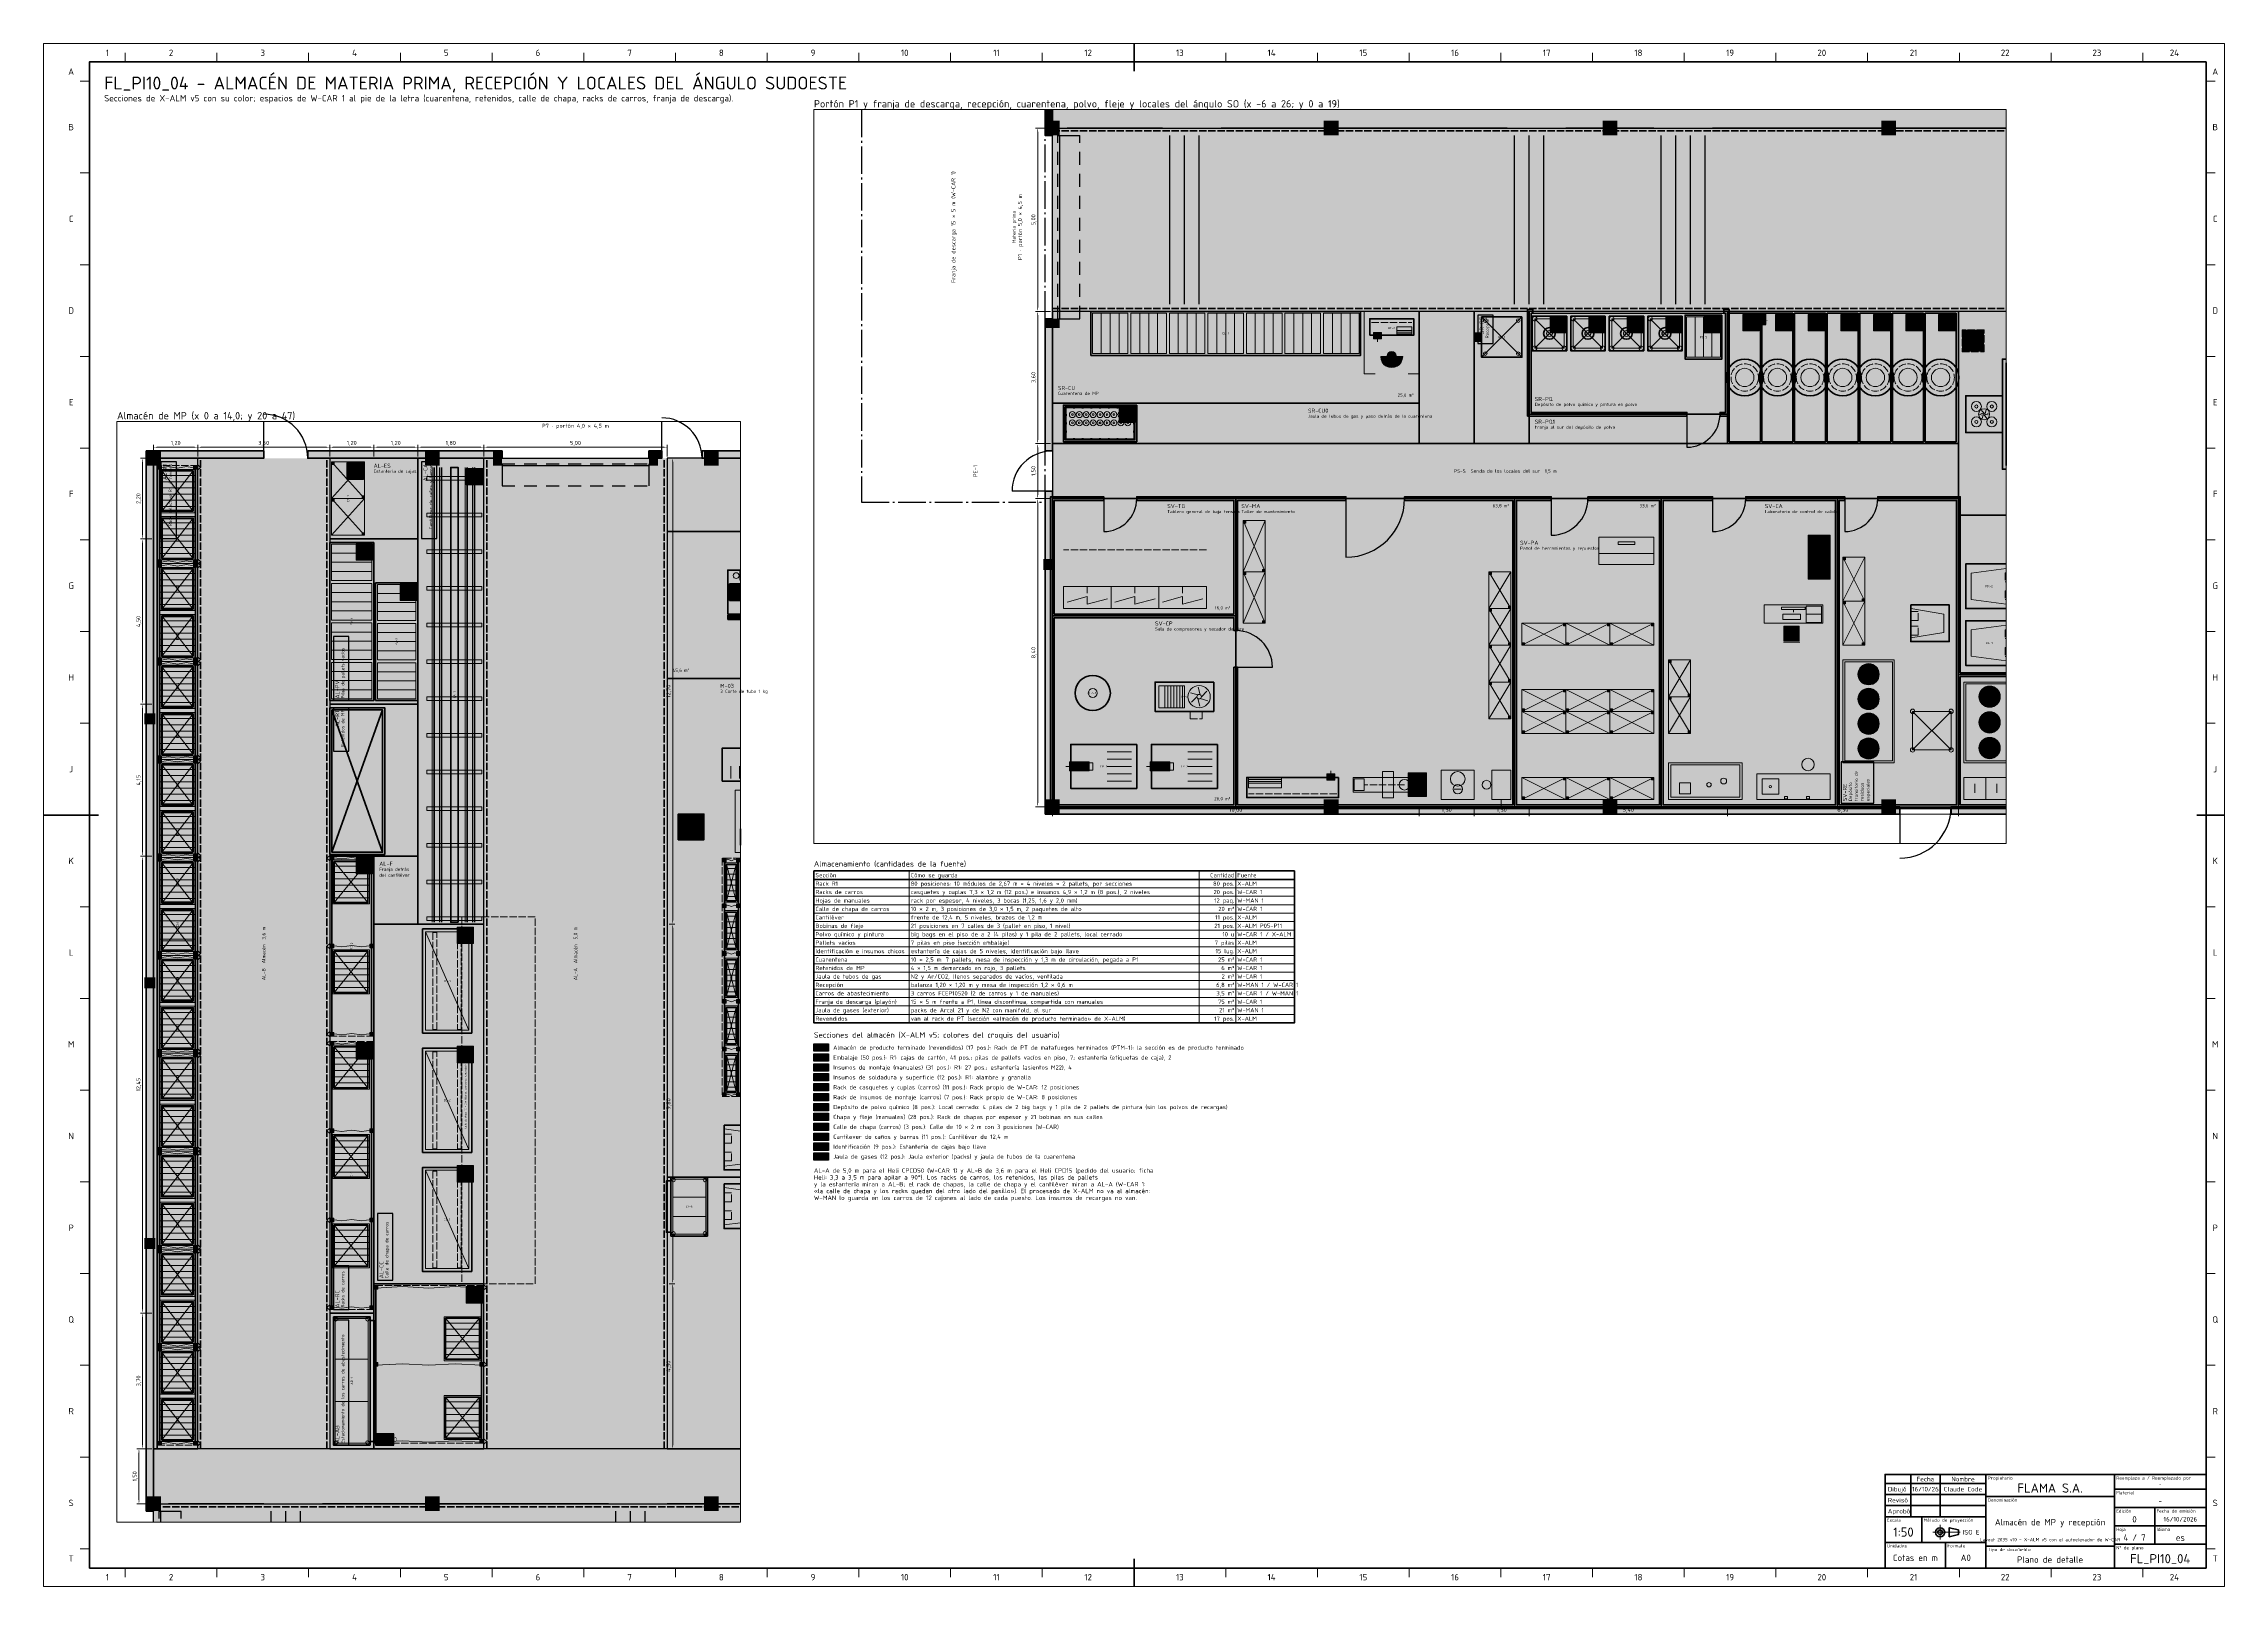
# Paper-space layout 'FL_PI10_04' of a CAD drawing. Header units: millimetres. Extents: x 0 to 1189, y 0 to 841.
# The model-space entities are those that its viewports show. They can reach past a viewport. Long polylines and large blocks are cut down to what shows.
import ezdxf
from ezdxf.enums import TextEntityAlignment as Align

# ---------------------------------------------------------------- set-up
doc = ezdxf.new("R2010")
doc.units = ezdxf.units.MM
doc.linetypes.add('IRAM-E-TRAZOS', pattern=[5, 4, -1])
doc.linetypes.add('IRAM-F-TRAZO-PUNTO', pattern=[20, 15, -2, 1, -2])
for name, color, linetype, lineweight in [('01-VISIBLE', 7, 'CONTINUOUS', 70), ('03-EJE', 1, 'IRAM-F-TRAZO-PUNTO', 18), ('06-TEXTO', 7, 'CONTINUOUS', 25), ('07-RECUADRO', 7, 'CONTINUOUS', 70), ('08-FINA', 5, 'CONTINUOUS', 18), ('10-ROTULO', 7, 'CONTINUOUS', 35), ('11-TEXTO-ROTULO', 7, 'CONTINUOUS', 25), ('A-ABERTURA', 7, 'CONTINUOUS', 25), ('A-COLUMNA', 7, 'CONTINUOUS', 50), ('A-COTA', 7, 'CONTINUOUS', 18), ('A-EQUIPO-FINO', 8, 'CONTINUOUS', 13), ('A-EQUIPO-OCULTO', 8, 'IRAM-E-TRAZOS', 13), ('A-EQUIPO-RELLENO', 9, 'CONTINUOUS', 13), ('A-MURO', 7, 'CONTINUOUS', 50), ('A-OPERARIO', 6, 'CONTINUOUS', 18), ('A-RELLENO', 9, 'CONTINUOUS', 13), ('A-SECTOR', 1, 'CONTINUOUS', 25), ('A-SECTOR-TXT', 1, 'CONTINUOUS', 25), ('A-SEGURIDAD', 1, 'IRAM-E-TRAZOS', 18), ('A-TABIQUE', 7, 'CONTINUOUS', 50), ('A-TEXTO', 7, 'CONTINUOUS', 18)]:
    doc.layers.add(name, color=color, linetype=linetype, lineweight=lineweight)
for name, color, linetype, lineweight, true_color in [('A-AREA-TRABAJO', 30, 'CONTINUOUS', 13, 0xeb963c), ('A-DEFENSA', 2, 'CONTINUOUS', 35, 0xe6b400), ('A-DEM-RO', 1, 'CONTINUOUS', 35, 0xd21e1e), ('A-EQUIPO', 30, 'CONTINUOUS', 35, 0xe67800), ('A-MOBILIARIO', 8, 'CONTINUOUS', 18, 0x50505a), ('A-PASILLO', 2, 'IRAM-E-TRAZOS', 35, 0xd7a500), ('A-SENDA', 2, 'CONTINUOUS', 25, 0xd7a500), ('A-ZONA-LOG', 5, 'IRAM-F-TRAZO-PUNTO', 25, 0x285ac8)]:
    doc.layers.add(name, color=color, linetype=linetype, lineweight=lineweight, true_color=true_color)
doc.styles.add('ISO3098', font='isocpeur.ttf')
doc.dimstyles.new('FLAMA-IRAM', dxfattribs={"dimtxt": 3.5, "dimasz": 3.5, "dimexe": 2, "dimexo": 1.5, "dimgap": 1, "dimtad": 1, "dimdec": 1, "dimtxsty": 'ISO3098', "dimblk": 'IRAM_FLECHA', "dimblk1": 'IRAM_FLECHA', "dimblk2": 'IRAM_FLECHA', "dimcen": 2.5, "dimclrd": 3, "dimclre": 3, "dimclrt": 3, "dimazin": 3, "dimtfac": 1, "dimtmove": 0, "dimatfit": 3, "dimlwd": 18, "dimlwe": 18})

# ---------------------------------------------------------------- blocks, each defined once
blk = doc.blocks.new('IRAM_FLECHA')
blk.add_solid([(0, 0), (-1, 0.125), (-1, -0.125)])

msp = doc.modelspace()

# ---------------------------------------------------------------- hatches: boundary and pattern name
at = {"layer": 'A-ABERTURA', "true_color": 0x3c3c3c}
h = msp.add_hatch(color=7, dxfattribs=at)
h.dxf.hatch_style = 1
h.paths.add_polyline_path([(554, 791), (554, 796), (546, 796), (546, 791)])
h = msp.add_hatch(color=7, dxfattribs=at)
h.dxf.hatch_style = 1
h.paths.add_polyline_path([(554, 691), (554, 686), (546, 686), (546, 691)])
h = msp.add_hatch(color=7, dxfattribs=at)
h.dxf.hatch_style = 1
h.paths.add_polyline_path([(250, 611), (245, 611), (245, 619), (250, 619)])
h = msp.add_hatch(color=7, dxfattribs=at)
h.dxf.hatch_style = 1
h.paths.add_polyline_path([(330, 611), (335, 611), (335, 619), (330, 619)])
h = msp.add_hatch(color=7, dxfattribs=at)
h.dxf.hatch_style = 1
h.paths.add_polyline_path([(64, 41), (64, 46), (56, 46), (56, 41)])
at = {"layer": 'A-COLUMNA', "true_color": 0x000000}
h = msp.add_hatch(color=7, dxfattribs=at)
h.dxf.hatch_style = 1
h.paths.add_polyline_path([(546, 791), (554, 791), (554, 799), (546, 799)])
h = msp.add_hatch(color=7, dxfattribs=at)
h.dxf.hatch_style = 1
h.paths.add_polyline_path([(698, 791), (706, 791), (706, 799), (698, 799)])
h = msp.add_hatch(color=7, dxfattribs=at)
h.dxf.hatch_style = 1
h.paths.add_polyline_path([(850, 791), (858, 791), (858, 799), (850, 799)])
h = msp.add_hatch(color=7, dxfattribs=at)
h.dxf.hatch_style = 1
h.paths.add_polyline_path([(1002, 791), (1010, 791), (1010, 799), (1002, 799)])
h = msp.add_hatch(color=7, dxfattribs=at)
h.dxf.hatch_style = 1
h.paths.add_polyline_path([(56, 611), (64, 611), (64, 619), (56, 619)])
h = msp.add_hatch(color=7, dxfattribs=at)
h.dxf.hatch_style = 1
h.paths.add_polyline_path([(208, 611), (216, 611), (216, 619), (208, 619)])
h = msp.add_hatch(color=7, dxfattribs=at)
h.dxf.hatch_style = 1
h.paths.add_polyline_path([(360, 611), (368, 611), (368, 619), (360, 619)])
h = msp.add_hatch(color=7, dxfattribs=at)
h.dxf.hatch_style = 1
h.paths.add_polyline_path([(545, 554), (551, 554), (551, 560), (545, 560)])
h = msp.add_hatch(color=7, dxfattribs=at)
h.dxf.hatch_style = 1
h.paths.add_polyline_path([(55, 470), (61, 470), (61, 476), (55, 476)])
h = msp.add_hatch(color=7, dxfattribs=at)
h.dxf.hatch_style = 1
h.paths.add_polyline_path([(546, 421), (554, 421), (554, 429), (546, 429)])
h = msp.add_hatch(color=7, dxfattribs=at)
h.dxf.hatch_style = 1
h.paths.add_polyline_path([(698, 421), (706, 421), (706, 429), (698, 429)])
h = msp.add_hatch(color=7, dxfattribs=at)
h.dxf.hatch_style = 1
h.paths.add_polyline_path([(850, 421), (858, 421), (858, 429), (850, 429)])
h = msp.add_hatch(color=7, dxfattribs=at)
h.dxf.hatch_style = 1
h.paths.add_polyline_path([(1002, 421), (1010, 421), (1010, 429), (1002, 429)])
h = msp.add_hatch(color=7, dxfattribs=at)
h.dxf.hatch_style = 1
h.paths.add_polyline_path([(55, 326), (61, 326), (61, 332), (55, 332)])
h = msp.add_hatch(color=7, dxfattribs=at)
h.dxf.hatch_style = 1
h.paths.add_polyline_path([(55, 184), (61, 184), (61, 190), (55, 190)])
h = msp.add_hatch(color=7, dxfattribs=at)
h.dxf.hatch_style = 1
h.paths.add_polyline_path([(56, 41), (64, 41), (64, 49), (56, 49)])
h = msp.add_hatch(color=7, dxfattribs=at)
h.dxf.hatch_style = 1
h.paths.add_polyline_path([(208, 41), (216, 41), (216, 49), (208, 49)])
h = msp.add_hatch(color=7, dxfattribs=at)
h.dxf.hatch_style = 1
h.paths.add_polyline_path([(360, 41), (368, 41), (368, 49), (360, 49)])
at = {"layer": 'A-EQUIPO-RELLENO', "true_color": 0xeedec0}
h = msp.add_hatch(color=7, dxfattribs=at)
h.dxf.hatch_style = 1
h.paths.add_polyline_path([(591.2, 694), (571.8, 694), (571.8, 672), (591.2, 672)])
h = msp.add_hatch(color=7, dxfattribs=at)
h.dxf.hatch_style = 1
h.paths.add_polyline_path([(612.2, 694), (592.8, 694), (592.8, 672), (612.2, 672)])
h = msp.add_hatch(color=7, dxfattribs=at)
h.dxf.hatch_style = 1
h.paths.add_polyline_path([(633.2, 694), (613.8, 694), (613.8, 672), (633.2, 672)])
h = msp.add_hatch(color=7, dxfattribs=at)
h.dxf.hatch_style = 1
h.paths.add_polyline_path([(654.2, 694), (634.8, 694), (634.8, 672), (654.2, 672)])
h = msp.add_hatch(color=7, dxfattribs=at)
h.dxf.hatch_style = 1
h.paths.add_polyline_path([(675.2, 694), (655.8, 694), (655.8, 672), (675.2, 672)])
h = msp.add_hatch(color=7, dxfattribs=at)
h.dxf.hatch_style = 1
h.paths.add_polyline_path([(696.2, 694), (676.8, 694), (676.8, 672), (696.2, 672)])
h = msp.add_hatch(color=7, dxfattribs=at)
h.dxf.hatch_style = 1
h.paths.add_polyline_path([(717.2, 694), (697.8, 694), (697.8, 672), (717.2, 672)])
h = msp.add_hatch(color=7, dxfattribs=at)
h.dxf.hatch_style = 1
h.paths.add_polyline_path([(723, 682), (747, 682), (747, 691), (723, 691)])
at = {"layer": 'A-EQUIPO-RELLENO', "true_color": 0xeeeeee}
h = msp.add_hatch(color=7, dxfattribs=at)
h.dxf.hatch_style = 1
h.paths.add_polyline_path([(806, 692), (784, 692), (784, 670), (806, 670)])
at = {"layer": 'A-EQUIPO-RELLENO', "true_color": 0xfaeec8}
h = msp.add_hatch(color=7, dxfattribs=at)
h.dxf.hatch_style = 1
h.paths.add_polyline_path([(830.4, 692.4), (811.6, 692.4), (811.6, 673.6), (830.4, 673.6)])
h = msp.add_hatch(color=7, dxfattribs=at)
h.dxf.hatch_style = 1
h.paths.add_polyline_path([(851.4, 692.4), (832.6, 692.4), (832.6, 673.6), (851.4, 673.6)])
h = msp.add_hatch(color=7, dxfattribs=at)
h.dxf.hatch_style = 1
h.paths.add_polyline_path([(872.4, 692.4), (853.6, 692.4), (853.6, 673.6), (872.4, 673.6)])
h = msp.add_hatch(color=7, dxfattribs=at)
h.dxf.hatch_style = 1
h.paths.add_polyline_path([(893.4, 692.4), (874.6, 692.4), (874.6, 673.6), (893.4, 673.6)])
at = {"layer": 'A-EQUIPO-RELLENO', "true_color": 0xeedec0}
h = msp.add_hatch(color=7, dxfattribs=at)
h.dxf.hatch_style = 1
h.paths.add_polyline_path([(914.2, 692), (895.8, 692), (895.8, 670), (914.2, 670)])
at = {"layer": 'A-EQUIPO-RELLENO', "true_color": 0xcdd0d4}
h = msp.add_hatch(color=7, dxfattribs=at)
h.dxf.hatch_style = 1
h.paths.add_polyline_path([(725, 680), (729.4, 680), (729.4, 683.6), (725, 683.6)])
h = msp.add_hatch(color=7, dxfattribs=at)
h.dxf.hatch_style = 1
h.paths.add_polyline_path([(784, 683.4), (780, 683.4), (780, 678.6), (784, 678.6)])
at = {"layer": 'A-EQUIPO-RELLENO', "true_color": 0xd6ecd6}
h = msp.add_hatch(color=7, dxfattribs=at)
h.dxf.hatch_style = 1
h.paths.add_polyline_path([(1058, 685), (1046, 685), (1046, 673), (1058, 673)])
at = {"layer": 'A-EQUIPO-RELLENO', "true_color": 0xfae1f5}
h = msp.add_hatch(color=7, dxfattribs=at)
h.dxf.hatch_style = 1
h.paths.add_polyline_path([(729, 670.4), (729.204, 668.847), (729.804, 667.4), (730.757, 666.157), (732, 665.204), (733.447, 664.604), (735, 664.4), (736.553, 664.604), (738, 665.204), (739.243, 666.157), (740.196, 667.4), (740.796, 668.847), (741, 670.4), (729, 670.4)])
at = {"layer": 'A-EQUIPO-RELLENO', "true_color": 0xffffff}
h = msp.add_hatch(color=7, dxfattribs=at)
h.dxf.hatch_style = 1
h.paths.add_polyline_path([(737.4, 670.8), (737.318, 671.421), (737.078, 672), (736.697, 672.497), (736.2, 672.878), (735.621, 673.118), (735, 673.2), (734.379, 673.118), (733.8, 672.878), (733.303, 672.497), (732.922, 672), (732.682, 671.421), (732.6, 670.8), (732.682, 670.179), (732.922, 669.6), (733.303, 669.103), (733.8, 668.722), (734.379, 668.482), (735, 668.4), (735.621, 668.482), (736.2, 668.722), (736.697, 669.103), (737.078, 669.6), (737.318, 670.179)])
at = {"layer": 'A-EQUIPO-RELLENO', "true_color": 0xe1e6ec}
h = msp.add_hatch(color=7, dxfattribs=at)
h.dxf.hatch_style = 1
h.paths.add_polyline_path([(917.5, 659), (917.841, 656.412), (918.84, 654), (920.429, 651.929), (922.5, 650.34), (924.912, 649.341), (927.5, 649), (930.088, 649.341), (932.5, 650.34), (934.571, 651.929), (936.16, 654), (937.159, 656.412), (937.5, 659), (937.159, 661.588), (936.16, 664), (934.571, 666.071), (932.5, 667.66), (930.088, 668.659), (927.5, 669), (924.912, 668.659), (922.5, 667.66), (920.429, 666.071), (918.84, 664), (917.841, 661.588)])
h = msp.add_hatch(color=7, dxfattribs=at)
h.dxf.hatch_style = 1
h.paths.add_polyline_path([(935.3, 659), (935.641, 656.412), (936.64, 654), (938.229, 651.929), (940.3, 650.34), (942.712, 649.341), (945.3, 649), (947.888, 649.341), (950.3, 650.34), (952.371, 651.929), (953.96, 654), (954.959, 656.412), (955.3, 659), (954.959, 661.588), (953.96, 664), (952.371, 666.071), (950.3, 667.66), (947.888, 668.659), (945.3, 669), (942.712, 668.659), (940.3, 667.66), (938.229, 666.071), (936.64, 664), (935.641, 661.588)])
h = msp.add_hatch(color=7, dxfattribs=at)
h.dxf.hatch_style = 1
h.paths.add_polyline_path([(953.1, 659), (953.441, 656.412), (954.44, 654), (956.029, 651.929), (958.1, 650.34), (960.512, 649.341), (963.1, 649), (965.688, 649.341), (968.1, 650.34), (970.171, 651.929), (971.76, 654), (972.759, 656.412), (973.1, 659), (972.759, 661.588), (971.76, 664), (970.171, 666.071), (968.1, 667.66), (965.688, 668.659), (963.1, 669), (960.512, 668.659), (958.1, 667.66), (956.029, 666.071), (954.44, 664), (953.441, 661.588)])
h = msp.add_hatch(color=7, dxfattribs=at)
h.dxf.hatch_style = 1
h.paths.add_polyline_path([(970.9, 659), (971.241, 656.412), (972.24, 654), (973.829, 651.929), (975.9, 650.34), (978.312, 649.341), (980.9, 649), (983.488, 649.341), (985.9, 650.34), (987.971, 651.929), (989.56, 654), (990.559, 656.412), (990.9, 659), (990.559, 661.588), (989.56, 664), (987.971, 666.071), (985.9, 667.66), (983.488, 668.659), (980.9, 669), (978.312, 668.659), (975.9, 667.66), (973.829, 666.071), (972.24, 664), (971.241, 661.588)])
h = msp.add_hatch(color=7, dxfattribs=at)
h.dxf.hatch_style = 1
h.paths.add_polyline_path([(988.7, 659), (989.041, 656.412), (990.04, 654), (991.629, 651.929), (993.7, 650.34), (996.112, 649.341), (998.7, 649), (1001.288, 649.341), (1003.7, 650.34), (1005.771, 651.929), (1007.36, 654), (1008.359, 656.412), (1008.7, 659), (1008.359, 661.588), (1007.36, 664), (1005.771, 666.071), (1003.7, 667.66), (1001.288, 668.659), (998.7, 669), (996.112, 668.659), (993.7, 667.66), (991.629, 666.071), (990.04, 664), (989.041, 661.588)])
h = msp.add_hatch(color=7, dxfattribs=at)
h.dxf.hatch_style = 1
h.paths.add_polyline_path([(1006.5, 659), (1006.841, 656.412), (1007.84, 654), (1009.429, 651.929), (1011.5, 650.34), (1013.912, 649.341), (1016.5, 649), (1019.088, 649.341), (1021.5, 650.34), (1023.571, 651.929), (1025.16, 654), (1026.159, 656.412), (1026.5, 659), (1026.159, 661.588), (1025.16, 664), (1023.571, 666.071), (1021.5, 667.66), (1019.088, 668.659), (1016.5, 669), (1013.912, 668.659), (1011.5, 667.66), (1009.429, 666.071), (1007.84, 664), (1006.841, 661.588)])
h = msp.add_hatch(color=7, dxfattribs=at)
h.dxf.hatch_style = 1
h.paths.add_polyline_path([(1024.3, 659), (1024.641, 656.412), (1025.64, 654), (1027.229, 651.929), (1029.3, 650.34), (1031.712, 649.341), (1034.3, 649), (1036.888, 649.341), (1039.3, 650.34), (1041.371, 651.929), (1042.96, 654), (1043.959, 656.412), (1044.3, 659), (1043.959, 661.588), (1042.96, 664), (1041.371, 666.071), (1039.3, 667.66), (1036.888, 668.659), (1034.3, 669), (1031.712, 668.659), (1029.3, 667.66), (1027.229, 666.071), (1025.64, 664), (1024.641, 661.588)])
at = {"layer": 'A-EQUIPO-RELLENO', "true_color": 0xf6f6fc}
h = msp.add_hatch(color=7, dxfattribs=at)
h.dxf.hatch_style = 1
h.paths.add_polyline_path([(1068, 609), (1068, 669), (1070, 669), (1070, 609)])
at = {"layer": 'A-EQUIPO-RELLENO', "true_color": 0xf5f5f5}
h = msp.add_hatch(color=7, dxfattribs=at)
h.dxf.hatch_style = 1
h.paths.add_polyline_path([(596, 644), (556, 644), (556, 624), (596, 624)])
at = {"layer": 'A-EQUIPO-RELLENO', "true_color": 0x969ba0}
h = msp.add_hatch(color=7, dxfattribs=at)
h.dxf.hatch_style = 1
h.paths.add_polyline_path([(557.72, 643.12), (556.88, 643.12), (556.88, 642.28), (557.72, 642.28)])
h = msp.add_hatch(color=7, dxfattribs=at)
h.dxf.hatch_style = 1
h.paths.add_polyline_path([(557.72, 643.12), (556.88, 643.12), (556.88, 642.28), (557.72, 642.28)])
h = msp.add_hatch(color=7, dxfattribs=at)
h.dxf.hatch_style = 1
h.paths.add_polyline_path([(562.17, 643.12), (561.33, 643.12), (561.33, 642.28), (562.17, 642.28)])
h = msp.add_hatch(color=7, dxfattribs=at)
h.dxf.hatch_style = 1
h.paths.add_polyline_path([(566.92, 643.12), (566.08, 643.12), (566.08, 642.28), (566.92, 642.28)])
h = msp.add_hatch(color=7, dxfattribs=at)
h.dxf.hatch_style = 1
h.paths.add_polyline_path([(571.67, 643.12), (570.83, 643.12), (570.83, 642.28), (571.67, 642.28)])
h = msp.add_hatch(color=7, dxfattribs=at)
h.dxf.hatch_style = 1
h.paths.add_polyline_path([(576.42, 643.12), (575.58, 643.12), (575.58, 642.28), (576.42, 642.28)])
h = msp.add_hatch(color=7, dxfattribs=at)
h.dxf.hatch_style = 1
h.paths.add_polyline_path([(581.17, 643.12), (580.33, 643.12), (580.33, 642.28), (581.17, 642.28)])
h = msp.add_hatch(color=7, dxfattribs=at)
h.dxf.hatch_style = 1
h.paths.add_polyline_path([(585.92, 643.12), (585.08, 643.12), (585.08, 642.28), (585.92, 642.28)])
h = msp.add_hatch(color=7, dxfattribs=at)
h.dxf.hatch_style = 1
h.paths.add_polyline_path([(590.67, 643.12), (589.83, 643.12), (589.83, 642.28), (590.67, 642.28)])
h = msp.add_hatch(color=7, dxfattribs=at)
h.dxf.hatch_style = 1
h.paths.add_polyline_path([(595.12, 643.12), (594.28, 643.12), (594.28, 642.28), (595.12, 642.28)])
h = msp.add_hatch(color=7, dxfattribs=at)
h.dxf.hatch_style = 1
h.paths.add_polyline_path([(595.12, 643.12), (594.28, 643.12), (594.28, 642.28), (595.12, 642.28)])
at = {"layer": 'A-EQUIPO-RELLENO', "true_color": 0xe6e6dc}
h = msp.add_hatch(color=7, dxfattribs=at)
h.dxf.hatch_style = 1
h.paths.add_polyline_path([(1068, 629), (1068, 649), (1048, 649), (1048, 629)])
at = {"layer": 'A-EQUIPO-RELLENO', "true_color": 0x969ba0}
h = msp.add_hatch(color=7, dxfattribs=at)
h.dxf.hatch_style = 1
h.paths.add_polyline_path([(557.72, 638.92), (556.88, 638.92), (556.88, 638.08), (557.72, 638.08)])
h = msp.add_hatch(color=7, dxfattribs=at)
h.dxf.hatch_style = 1
h.paths.add_polyline_path([(557.72, 634.42), (556.88, 634.42), (556.88, 633.58), (557.72, 633.58)])
h = msp.add_hatch(color=7, dxfattribs=at)
h.dxf.hatch_style = 1
h.paths.add_polyline_path([(595.12, 638.92), (594.28, 638.92), (594.28, 638.08), (595.12, 638.08)])
h = msp.add_hatch(color=7, dxfattribs=at)
h.dxf.hatch_style = 1
h.paths.add_polyline_path([(595.12, 634.42), (594.28, 634.42), (594.28, 633.58), (595.12, 633.58)])
h = msp.add_hatch(color=7, dxfattribs=at)
h.dxf.hatch_style = 1
h.paths.add_polyline_path([(557.72, 629.92), (556.88, 629.92), (556.88, 629.08), (557.72, 629.08)])
h = msp.add_hatch(color=7, dxfattribs=at)
h.dxf.hatch_style = 1
h.paths.add_polyline_path([(557.72, 625.72), (556.88, 625.72), (556.88, 624.88), (557.72, 624.88)])
h = msp.add_hatch(color=7, dxfattribs=at)
h.dxf.hatch_style = 1
h.paths.add_polyline_path([(557.72, 625.72), (556.88, 625.72), (556.88, 624.88), (557.72, 624.88)])
h = msp.add_hatch(color=7, dxfattribs=at)
h.dxf.hatch_style = 1
h.paths.add_polyline_path([(562.17, 625.72), (561.33, 625.72), (561.33, 624.88), (562.17, 624.88)])
h = msp.add_hatch(color=7, dxfattribs=at)
h.dxf.hatch_style = 1
h.paths.add_polyline_path([(566.92, 625.72), (566.08, 625.72), (566.08, 624.88), (566.92, 624.88)])
h = msp.add_hatch(color=7, dxfattribs=at)
h.dxf.hatch_style = 1
h.paths.add_polyline_path([(571.67, 625.72), (570.83, 625.72), (570.83, 624.88), (571.67, 624.88)])
h = msp.add_hatch(color=7, dxfattribs=at)
h.dxf.hatch_style = 1
h.paths.add_polyline_path([(576.42, 625.72), (575.58, 625.72), (575.58, 624.88), (576.42, 624.88)])
h = msp.add_hatch(color=7, dxfattribs=at)
h.dxf.hatch_style = 1
h.paths.add_polyline_path([(581.17, 625.72), (580.33, 625.72), (580.33, 624.88), (581.17, 624.88)])
h = msp.add_hatch(color=7, dxfattribs=at)
h.dxf.hatch_style = 1
h.paths.add_polyline_path([(585.92, 625.72), (585.08, 625.72), (585.08, 624.88), (585.92, 624.88)])
h = msp.add_hatch(color=7, dxfattribs=at)
h.dxf.hatch_style = 1
h.paths.add_polyline_path([(590.67, 625.72), (589.83, 625.72), (589.83, 624.88), (590.67, 624.88)])
h = msp.add_hatch(color=7, dxfattribs=at)
h.dxf.hatch_style = 1
h.paths.add_polyline_path([(595.12, 629.92), (594.28, 629.92), (594.28, 629.08), (595.12, 629.08)])
h = msp.add_hatch(color=7, dxfattribs=at)
h.dxf.hatch_style = 1
h.paths.add_polyline_path([(595.12, 625.72), (594.28, 625.72), (594.28, 624.88), (595.12, 624.88)])
h = msp.add_hatch(color=7, dxfattribs=at)
h.dxf.hatch_style = 1
h.paths.add_polyline_path([(595.12, 625.72), (594.28, 625.72), (594.28, 624.88), (595.12, 624.88)])
h = msp.add_hatch(color=7, dxfattribs=at)
h.dxf.hatch_style = 1
h.paths.add_polyline_path([(64.2, 609), (64.2, 611), (62.2, 611), (62.2, 609)])
at = {"layer": 'A-EQUIPO-RELLENO', "true_color": 0xeedec0}
h = msp.add_hatch(color=7, dxfattribs=at)
h.dxf.hatch_style = 1
h.paths.add_polyline_path([(82.4, 585.3), (82.4, 608.9), (63.6, 608.9), (63.6, 585.3)])
at = {"layer": 'A-EQUIPO-RELLENO', "true_color": 0x969ba0}
h = msp.add_hatch(color=7, dxfattribs=at)
h.dxf.hatch_style = 1
h.paths.add_polyline_path([(83.8, 609), (83.8, 611), (81.8, 611), (81.8, 609)])
at = {"layer": 'A-EQUIPO-RELLENO', "true_color": 0xeeeeee}
h = msp.add_hatch(color=7, dxfattribs=at)
h.dxf.hatch_style = 1
h.paths.add_polyline_path([(157, 613), (157, 593), (175, 593), (175, 613)])
at = {"layer": 'A-EQUIPO-RELLENO', "true_color": 0x969ba0}
h = msp.add_hatch(color=7, dxfattribs=at)
h.dxf.hatch_style = 1
h.paths.add_polyline_path([(157.2, 612.8), (157.2, 611.6), (158.4, 611.6), (158.4, 612.8)])
h = msp.add_hatch(color=7, dxfattribs=at)
h.dxf.hatch_style = 1
h.paths.add_polyline_path([(226, 362), (226, 610), (222, 610), (222, 362)])
at = {"layer": 'A-EQUIPO-RELLENO', "true_color": 0xcdd0d4}
h = msp.add_hatch(color=7, dxfattribs=at)
h.dxf.hatch_style = 1
h.paths.add_polyline_path([(239, 603), (239, 605), (209, 605), (209, 603)])
at = {"layer": 'A-EQUIPO-RELLENO', "true_color": 0xeedec0}
h = msp.add_hatch(color=7, dxfattribs=at)
h.dxf.hatch_style = 1
h.paths.add_polyline_path([(82.4, 559.6), (82.4, 583.2), (63.6, 583.2), (63.6, 559.6)])
at = {"layer": 'A-EQUIPO-RELLENO', "true_color": 0xeeeeee}
h = msp.add_hatch(color=7, dxfattribs=at)
h.dxf.hatch_style = 1
h.paths.add_polyline_path([(157, 593), (157, 573), (175, 573), (175, 593)])
at = {"layer": 'A-EQUIPO-RELLENO', "true_color": 0x969ba0}
h = msp.add_hatch(color=7, dxfattribs=at)
h.dxf.hatch_style = 1
h.paths.add_polyline_path([(157.2, 592.8), (157.2, 591.6), (158.4, 591.6), (158.4, 592.8)])
h = msp.add_hatch(color=7, dxfattribs=at)
h.dxf.hatch_style = 1
h.paths.add_polyline_path([(173.6, 594.4), (173.6, 593.2), (174.8, 593.2), (174.8, 594.4)])
at = {"layer": 'A-EQUIPO-RELLENO', "true_color": 0xcdd0d4}
h = msp.add_hatch(color=7, dxfattribs=at)
h.dxf.hatch_style = 1
h.paths.add_polyline_path([(239, 583), (239, 585), (209, 585), (209, 583)])
at = {"layer": 'A-EQUIPO-RELLENO', "true_color": 0x969ba0}
h = msp.add_hatch(color=7, dxfattribs=at)
h.dxf.hatch_style = 1
h.paths.add_polyline_path([(173.6, 574.4), (173.6, 573.2), (174.8, 573.2), (174.8, 574.4)])
at = {"layer": 'A-EQUIPO-RELLENO', "true_color": 0xeeeeee}
h = msp.add_hatch(color=7, dxfattribs=at)
h.dxf.hatch_style = 1
h.paths.add_polyline_path([(666, 553), (666, 581), (654, 581), (654, 553)])
at = {"layer": 'A-EQUIPO-RELLENO', "true_color": 0x969ba0}
h = msp.add_hatch(color=7, dxfattribs=at)
h.dxf.hatch_style = 1
h.paths.add_polyline_path([(655.4, 579.6), (655.4, 580.8), (654.2, 580.8), (654.2, 579.6)])
at = {"layer": 'A-EQUIPO-RELLENO', "true_color": 0xeedec0}
h = msp.add_hatch(color=7, dxfattribs=at)
h.dxf.hatch_style = 1
h.paths.add_polyline_path([(848, 563), (878, 563), (878, 572), (848, 572)])
at = {"layer": 'A-EQUIPO-RELLENO', "true_color": 0xeeeeee}
h = msp.add_hatch(color=7, dxfattribs=at)
h.dxf.hatch_style = 1
h.paths.add_polyline_path([(962, 573), (962, 561), (974, 561), (974, 573)])
at = {"layer": 'A-EQUIPO-RELLENO', "true_color": 0x969ba0}
h = msp.add_hatch(color=7, dxfattribs=at)
h.dxf.hatch_style = 1
h.paths.add_polyline_path([(64.2, 557.6), (64.2, 559.6), (62.2, 559.6), (62.2, 557.6)])
h = msp.add_hatch(color=7, dxfattribs=at)
h.dxf.hatch_style = 1
h.paths.add_polyline_path([(83.8, 557.6), (83.8, 559.6), (81.8, 559.6), (81.8, 557.6)])
at = {"layer": 'A-EQUIPO-RELLENO', "true_color": 0xeedec0}
h = msp.add_hatch(color=7, dxfattribs=at)
h.dxf.hatch_style = 1
h.paths.add_polyline_path([(157, 568.2), (157, 548.3), (179, 548.3), (179, 568.2)])
at = {"layer": 'A-EQUIPO-RELLENO', "true_color": 0xcdd0d4}
h = msp.add_hatch(color=7, dxfattribs=at)
h.dxf.hatch_style = 1
h.paths.add_polyline_path([(239, 563), (239, 565), (209, 565), (209, 563)])
at = {"layer": 'A-EQUIPO-RELLENO', "true_color": 0xeeeeee}
h = msp.add_hatch(color=7, dxfattribs=at)
h.dxf.hatch_style = 1
h.paths.add_polyline_path([(848, 557), (878, 557), (878, 563), (848, 563)])
h = msp.add_hatch(color=7, dxfattribs=at)
h.dxf.hatch_style = 1
h.paths.add_polyline_path([(962, 561), (962, 549), (974, 549), (974, 561)])
h = msp.add_hatch(color=7, dxfattribs=at)
h.dxf.hatch_style = 1
h.paths.add_polyline_path([(993, 537), (993, 561), (981, 561), (981, 537)])
at = {"layer": 'A-EQUIPO-RELLENO', "true_color": 0x969ba0}
h = msp.add_hatch(color=7, dxfattribs=at)
h.dxf.hatch_style = 1
h.paths.add_polyline_path([(982.4, 559.6), (982.4, 560.8), (981.2, 560.8), (981.2, 559.6)])
h = msp.add_hatch(color=7, dxfattribs=at)
h.dxf.hatch_style = 1
h.paths.add_polyline_path([(64.2, 555.6), (64.2, 557.6), (62.2, 557.6), (62.2, 555.6)])
at = {"layer": 'A-EQUIPO-RELLENO', "true_color": 0xeedec0}
h = msp.add_hatch(color=7, dxfattribs=at)
h.dxf.hatch_style = 1
h.paths.add_polyline_path([(82.4, 531.9), (82.4, 555.5), (63.6, 555.5), (63.6, 531.9)])
at = {"layer": 'A-EQUIPO-RELLENO', "true_color": 0x969ba0}
h = msp.add_hatch(color=7, dxfattribs=at)
h.dxf.hatch_style = 1
h.paths.add_polyline_path([(83.8, 555.6), (83.8, 557.6), (81.8, 557.6), (81.8, 555.6)])
at = {"layer": 'A-EQUIPO-RELLENO', "true_color": 0xeeeeee}
h = msp.add_hatch(color=7, dxfattribs=at)
h.dxf.hatch_style = 1
h.paths.add_polyline_path([(373, 530), (373, 554), (380, 554), (380, 530)])
at = {"layer": 'A-EQUIPO-RELLENO', "true_color": 0xcdd0d4}
h = msp.add_hatch(color=7, dxfattribs=at)
h.dxf.hatch_style = 1
h.paths.add_polyline_path([(379.6, 548.6), (379.6, 553.4), (380, 553.4), (380, 548.6)])
at = {"layer": 'A-EQUIPO-RELLENO', "true_color": 0xeeeeee}
h = msp.add_hatch(color=7, dxfattribs=at)
h.dxf.hatch_style = 1
h.paths.add_polyline_path([(666, 525), (666, 553), (654, 553), (654, 525)])
at = {"layer": 'A-EQUIPO-RELLENO', "true_color": 0x969ba0}
h = msp.add_hatch(color=7, dxfattribs=at)
h.dxf.hatch_style = 1
h.paths.add_polyline_path([(655.4, 551.6), (655.4, 552.8), (654.2, 552.8), (654.2, 551.6)])
h = msp.add_hatch(color=7, dxfattribs=at)
h.dxf.hatch_style = 1
h.paths.add_polyline_path([(665.8, 553.2), (665.8, 554.4), (664.6, 554.4), (664.6, 553.2)])
at = {"layer": 'A-EQUIPO-RELLENO', "true_color": 0xeeeeee}
h = msp.add_hatch(color=7, dxfattribs=at)
h.dxf.hatch_style = 1
h.paths.add_polyline_path([(788, 553), (788, 533), (800, 533), (800, 553)])
at = {"layer": 'A-EQUIPO-RELLENO', "true_color": 0x969ba0}
h = msp.add_hatch(color=7, dxfattribs=at)
h.dxf.hatch_style = 1
h.paths.add_polyline_path([(788.2, 552.8), (788.2, 551.6), (789.4, 551.6), (789.4, 552.8)])
at = {"layer": 'A-EQUIPO-RELLENO', "true_color": 0xe6e6e6}
h = msp.add_hatch(color=7, dxfattribs=at)
h.dxf.hatch_style = 1
h.paths.add_polyline_path([(1048, 533), (1048, 557.4), (1070, 557.4), (1070, 533)])
at = {"layer": 'A-EQUIPO-RELLENO', "true_color": 0xeedec0}
h = msp.add_hatch(color=7, dxfattribs=at)
h.dxf.hatch_style = 1
h.paths.add_polyline_path([(157, 546.7), (157, 526.8), (179, 526.8), (179, 546.7)])
h = msp.add_hatch(color=7, dxfattribs=at)
h.dxf.hatch_style = 1
h.paths.add_polyline_path([(182, 546.2), (182, 526.467), (203, 526.467), (203, 546.2)])
at = {"layer": 'A-EQUIPO-RELLENO', "true_color": 0xcdd0d4}
h = msp.add_hatch(color=7, dxfattribs=at)
h.dxf.hatch_style = 1
h.paths.add_polyline_path([(239, 543), (239, 545), (209, 545), (209, 543)])
at = {"layer": 'A-EQUIPO-RELLENO', "true_color": 0xe2e7ee}
h = msp.add_hatch(color=7, dxfattribs=at)
h.dxf.hatch_style = 1
h.paths.add_polyline_path([(374, 537.5), (374, 546.5), (380, 546.5), (380, 537.5)])
at = {"layer": 'A-EQUIPO-RELLENO', "true_color": 0xcdd0d4}
h = msp.add_hatch(color=7, dxfattribs=at)
h.dxf.hatch_style = 1
h.paths.add_polyline_path([(582, 545), (556, 545), (556, 533), (582, 533)])
h = msp.add_hatch(color=7, dxfattribs=at)
h.dxf.hatch_style = 1
h.paths.add_polyline_path([(608, 545), (582, 545), (582, 533), (608, 533)])
h = msp.add_hatch(color=7, dxfattribs=at)
h.dxf.hatch_style = 1
h.paths.add_polyline_path([(634, 545), (608, 545), (608, 533), (634, 533)])
at = {"layer": 'A-EQUIPO-RELLENO', "true_color": 0xeeeeee}
h = msp.add_hatch(color=7, dxfattribs=at)
h.dxf.hatch_style = 1
h.paths.add_polyline_path([(993, 513), (993, 537), (981, 537), (981, 513)])
at = {"layer": 'A-EQUIPO-RELLENO', "true_color": 0x969ba0}
h = msp.add_hatch(color=7, dxfattribs=at)
h.dxf.hatch_style = 1
h.paths.add_polyline_path([(982.4, 535.6), (982.4, 536.8), (981.2, 536.8), (981.2, 535.6)])
h = msp.add_hatch(color=7, dxfattribs=at)
h.dxf.hatch_style = 1
h.paths.add_polyline_path([(992.8, 537.2), (992.8, 538.4), (991.6, 538.4), (991.6, 537.2)])
at = {"layer": 'A-EQUIPO-RELLENO', "true_color": 0xeedec0}
h = msp.add_hatch(color=7, dxfattribs=at)
h.dxf.hatch_style = 1
h.paths.add_polyline_path([(82.4, 506.2), (82.4, 529.8), (63.6, 529.8), (63.6, 506.2)])
h = msp.add_hatch(color=7, dxfattribs=at)
h.dxf.hatch_style = 1
h.paths.add_polyline_path([(157, 525.2), (157, 505.3), (179, 505.3), (179, 525.2)])
h = msp.add_hatch(color=7, dxfattribs=at)
h.dxf.hatch_style = 1
h.paths.add_polyline_path([(182, 524.867), (182, 505.133), (203, 505.133), (203, 524.867)])
at = {"layer": 'A-EQUIPO-RELLENO', "true_color": 0xcdd0d4}
h = msp.add_hatch(color=7, dxfattribs=at)
h.dxf.hatch_style = 1
h.paths.add_polyline_path([(239, 523), (239, 525), (209, 525), (209, 523)])
h = msp.add_hatch(color=7, dxfattribs=at)
h.dxf.hatch_style = 1
h.paths.add_polyline_path([(373, 527), (373, 529.4), (380, 529.4), (380, 527)])
at = {"layer": 'A-EQUIPO-RELLENO', "true_color": 0x969ba0}
h = msp.add_hatch(color=7, dxfattribs=at)
h.dxf.hatch_style = 1
h.paths.add_polyline_path([(665.8, 525.2), (665.8, 526.4), (664.6, 526.4), (664.6, 525.2)])
at = {"layer": 'A-EQUIPO-RELLENO', "true_color": 0xeeeeee}
h = msp.add_hatch(color=7, dxfattribs=at)
h.dxf.hatch_style = 1
h.paths.add_polyline_path([(788, 533), (788, 513), (800, 513), (800, 533)])
at = {"layer": 'A-EQUIPO-RELLENO', "true_color": 0x969ba0}
h = msp.add_hatch(color=7, dxfattribs=at)
h.dxf.hatch_style = 1
h.paths.add_polyline_path([(788.2, 532.8), (788.2, 531.6), (789.4, 531.6), (789.4, 532.8)])
h = msp.add_hatch(color=7, dxfattribs=at)
h.dxf.hatch_style = 1
h.paths.add_polyline_path([(798.6, 534.4), (798.6, 533.2), (799.8, 533.2), (799.8, 534.4)])
at = {"layer": 'A-EQUIPO-RELLENO', "true_color": 0xeeeeee}
h = msp.add_hatch(color=7, dxfattribs=at)
h.dxf.hatch_style = 1
h.paths.add_polyline_path([(806, 513), (830, 513), (830, 525), (806, 525)])
at = {"layer": 'A-EQUIPO-RELLENO', "true_color": 0x969ba0}
h = msp.add_hatch(color=7, dxfattribs=at)
h.dxf.hatch_style = 1
h.paths.add_polyline_path([(828.6, 523.6), (829.8, 523.6), (829.8, 524.8), (828.6, 524.8)])
at = {"layer": 'A-EQUIPO-RELLENO', "true_color": 0xeeeeee}
h = msp.add_hatch(color=7, dxfattribs=at)
h.dxf.hatch_style = 1
h.paths.add_polyline_path([(830, 513), (854, 513), (854, 525), (830, 525)])
at = {"layer": 'A-EQUIPO-RELLENO', "true_color": 0x969ba0}
h = msp.add_hatch(color=7, dxfattribs=at)
h.dxf.hatch_style = 1
h.paths.add_polyline_path([(852.6, 523.6), (853.8, 523.6), (853.8, 524.8), (852.6, 524.8)])
at = {"layer": 'A-EQUIPO-RELLENO', "true_color": 0xeeeeee}
h = msp.add_hatch(color=7, dxfattribs=at)
h.dxf.hatch_style = 1
h.paths.add_polyline_path([(854, 513), (878, 513), (878, 525), (854, 525)])
at = {"layer": 'A-EQUIPO-RELLENO', "true_color": 0x969ba0}
h = msp.add_hatch(color=7, dxfattribs=at)
h.dxf.hatch_style = 1
h.paths.add_polyline_path([(876.6, 523.6), (877.8, 523.6), (877.8, 524.8), (876.6, 524.8)])
at = {"layer": 'A-EQUIPO-RELLENO', "true_color": 0xeedec0}
h = msp.add_hatch(color=7, dxfattribs=at)
h.dxf.hatch_style = 1
h.paths.add_polyline_path([(938, 525.1), (970, 525.1), (970, 535), (938, 535)])
at = {"layer": 'A-EQUIPO-RELLENO', "true_color": 0xd6e2f0}
h = msp.add_hatch(color=7, dxfattribs=at)
h.dxf.hatch_style = 1
h.paths.add_polyline_path([(957.24, 515.5), (948.84, 515.5), (948.84, 523.5), (957.24, 523.5)])
at = {"layer": 'A-EQUIPO-RELLENO', "true_color": 0xe6e6e6}
h = msp.add_hatch(color=7, dxfattribs=at)
h.dxf.hatch_style = 1
h.paths.add_polyline_path([(1018, 535), (1018, 515), (1039, 515), (1039, 535)])
h = msp.add_hatch(color=7, dxfattribs=at)
h.dxf.hatch_style = 1
h.paths.add_polyline_path([(1048, 502), (1048, 526.4), (1070, 526.4), (1070, 502)])
at = {"layer": 'A-EQUIPO-RELLENO', "true_color": 0xeeeeee}
h = msp.add_hatch(color=7, dxfattribs=at)
h.dxf.hatch_style = 1
h.paths.add_polyline_path([(788, 513), (788, 493), (800, 493), (800, 513)])
at = {"layer": 'A-EQUIPO-RELLENO', "true_color": 0x969ba0}
h = msp.add_hatch(color=7, dxfattribs=at)
h.dxf.hatch_style = 1
h.paths.add_polyline_path([(788.2, 512.8), (788.2, 511.6), (789.4, 511.6), (789.4, 512.8)])
h = msp.add_hatch(color=7, dxfattribs=at)
h.dxf.hatch_style = 1
h.paths.add_polyline_path([(798.6, 514.4), (798.6, 513.2), (799.8, 513.2), (799.8, 514.4)])
h = msp.add_hatch(color=7, dxfattribs=at)
h.dxf.hatch_style = 1
h.paths.add_polyline_path([(806.2, 513.2), (807.4, 513.2), (807.4, 514.4), (806.2, 514.4)])
h = msp.add_hatch(color=7, dxfattribs=at)
h.dxf.hatch_style = 1
h.paths.add_polyline_path([(830.2, 513.2), (831.4, 513.2), (831.4, 514.4), (830.2, 514.4)])
h = msp.add_hatch(color=7, dxfattribs=at)
h.dxf.hatch_style = 1
h.paths.add_polyline_path([(854.2, 513.2), (855.4, 513.2), (855.4, 514.4), (854.2, 514.4)])
h = msp.add_hatch(color=7, dxfattribs=at)
h.dxf.hatch_style = 1
h.paths.add_polyline_path([(992.8, 513.2), (992.8, 514.4), (991.6, 514.4), (991.6, 513.2)])
h = msp.add_hatch(color=7, dxfattribs=at)
h.dxf.hatch_style = 1
h.paths.add_polyline_path([(64.2, 504.2), (64.2, 506.2), (62.2, 506.2), (62.2, 504.2)])
h = msp.add_hatch(color=7, dxfattribs=at)
h.dxf.hatch_style = 1
h.paths.add_polyline_path([(64.2, 502.2), (64.2, 504.2), (62.2, 504.2), (62.2, 502.2)])
at = {"layer": 'A-EQUIPO-RELLENO', "true_color": 0xeedec0}
h = msp.add_hatch(color=7, dxfattribs=at)
h.dxf.hatch_style = 1
h.paths.add_polyline_path([(82.4, 478.5), (82.4, 502.1), (63.6, 502.1), (63.6, 478.5)])
at = {"layer": 'A-EQUIPO-RELLENO', "true_color": 0x969ba0}
h = msp.add_hatch(color=7, dxfattribs=at)
h.dxf.hatch_style = 1
h.paths.add_polyline_path([(83.8, 504.2), (83.8, 506.2), (81.8, 506.2), (81.8, 504.2)])
h = msp.add_hatch(color=7, dxfattribs=at)
h.dxf.hatch_style = 1
h.paths.add_polyline_path([(83.8, 502.2), (83.8, 504.2), (81.8, 504.2), (81.8, 502.2)])
at = {"layer": 'A-EQUIPO-RELLENO', "true_color": 0xeedec0}
h = msp.add_hatch(color=7, dxfattribs=at)
h.dxf.hatch_style = 1
h.paths.add_polyline_path([(157, 503.7), (157, 483.8), (179, 483.8), (179, 503.7)])
h = msp.add_hatch(color=7, dxfattribs=at)
h.dxf.hatch_style = 1
h.paths.add_polyline_path([(182, 503.533), (182, 483.8), (203, 483.8), (203, 503.533)])
at = {"layer": 'A-EQUIPO-RELLENO', "true_color": 0xcdd0d4}
h = msp.add_hatch(color=7, dxfattribs=at)
h.dxf.hatch_style = 1
h.paths.add_polyline_path([(239, 503), (239, 505), (209, 505), (209, 503)])
at = {"layer": 'A-EQUIPO-RELLENO', "true_color": 0xeeeeee}
h = msp.add_hatch(color=7, dxfattribs=at)
h.dxf.hatch_style = 1
h.paths.add_polyline_path([(898, 485), (898, 505), (886, 505), (886, 485)])
at = {"layer": 'A-EQUIPO-RELLENO', "true_color": 0x969ba0}
h = msp.add_hatch(color=7, dxfattribs=at)
h.dxf.hatch_style = 1
h.paths.add_polyline_path([(887.4, 503.6), (887.4, 504.8), (886.2, 504.8), (886.2, 503.6)])
at = {"layer": 'A-EQUIPO-RELLENO', "true_color": 0xd2def0}
h = msp.add_hatch(color=7, dxfattribs=at)
h.dxf.hatch_style = 1
h.paths.add_polyline_path([(995, 503.05), (993.499, 502.852), (992.1, 502.273), (990.899, 501.351), (989.977, 500.15), (989.398, 498.751), (989.2, 497.25), (989.398, 495.749), (989.977, 494.35), (990.899, 493.149), (992.1, 492.227), (993.499, 491.648), (995, 491.45), (996.501, 491.648), (997.9, 492.227), (999.101, 493.149), (1000.023, 494.35), (1000.602, 495.749), (1000.8, 497.25), (1000.602, 498.751), (1000.023, 500.15), (999.101, 501.351), (997.9, 502.273), (996.501, 502.852)])
at = {"layer": 'A-EQUIPO-RELLENO', "true_color": 0xe1e6ec}
h = msp.add_hatch(color=7, dxfattribs=at)
h.dxf.hatch_style = 1
h.paths.add_polyline_path([(562.4, 487), (562.727, 484.515), (563.686, 482.2), (565.212, 480.212), (567.2, 478.686), (569.515, 477.727), (572, 477.4), (574.485, 477.727), (576.8, 478.686), (578.788, 480.212), (580.314, 482.2), (581.273, 484.515), (581.6, 487), (581.273, 489.485), (580.314, 491.8), (578.788, 493.788), (576.8, 495.314), (574.485, 496.273), (572, 496.6), (569.515, 496.273), (567.2, 495.314), (565.212, 493.788), (563.686, 491.8), (562.727, 489.485)])
at = {"layer": 'A-EQUIPO-RELLENO', "true_color": 0xeeeeee}
h = msp.add_hatch(color=7, dxfattribs=at)
h.dxf.hatch_style = 1
h.paths.add_polyline_path([(638, 493), (606, 493), (606, 477), (638, 477)])
h = msp.add_hatch(color=7, dxfattribs=at)
h.dxf.hatch_style = 1
h.paths.add_polyline_path([(788, 493), (788, 473), (800, 473), (800, 493)])
at = {"layer": 'A-EQUIPO-RELLENO', "true_color": 0x969ba0}
h = msp.add_hatch(color=7, dxfattribs=at)
h.dxf.hatch_style = 1
h.paths.add_polyline_path([(788.2, 492.8), (788.2, 491.6), (789.4, 491.6), (789.4, 492.8)])
h = msp.add_hatch(color=7, dxfattribs=at)
h.dxf.hatch_style = 1
h.paths.add_polyline_path([(798.6, 494.4), (798.6, 493.2), (799.8, 493.2), (799.8, 494.4)])
at = {"layer": 'A-EQUIPO-RELLENO', "true_color": 0xeeeeee}
h = msp.add_hatch(color=7, dxfattribs=at)
h.dxf.hatch_style = 1
h.paths.add_polyline_path([(830, 489), (806, 489), (806, 477), (830, 477)])
at = {"layer": 'A-EQUIPO-RELLENO', "true_color": 0x969ba0}
h = msp.add_hatch(color=7, dxfattribs=at)
h.dxf.hatch_style = 1
h.paths.add_polyline_path([(829.8, 488.8), (828.6, 488.8), (828.6, 487.6), (829.8, 487.6)])
at = {"layer": 'A-EQUIPO-RELLENO', "true_color": 0xeeeeee}
h = msp.add_hatch(color=7, dxfattribs=at)
h.dxf.hatch_style = 1
h.paths.add_polyline_path([(854, 489), (830, 489), (830, 477), (854, 477)])
at = {"layer": 'A-EQUIPO-RELLENO', "true_color": 0x969ba0}
h = msp.add_hatch(color=7, dxfattribs=at)
h.dxf.hatch_style = 1
h.paths.add_polyline_path([(853.8, 488.8), (852.6, 488.8), (852.6, 487.6), (853.8, 487.6)])
at = {"layer": 'A-EQUIPO-RELLENO', "true_color": 0xeeeeee}
h = msp.add_hatch(color=7, dxfattribs=at)
h.dxf.hatch_style = 1
h.paths.add_polyline_path([(878, 489), (854, 489), (854, 477), (878, 477)])
at = {"layer": 'A-EQUIPO-RELLENO', "true_color": 0x969ba0}
h = msp.add_hatch(color=7, dxfattribs=at)
h.dxf.hatch_style = 1
h.paths.add_polyline_path([(877.8, 488.8), (876.6, 488.8), (876.6, 487.6), (877.8, 487.6)])
at = {"layer": 'A-EQUIPO-RELLENO', "true_color": 0xd2def0}
h = msp.add_hatch(color=7, dxfattribs=at)
h.dxf.hatch_style = 1
h.paths.add_polyline_path([(995, 489.55), (993.499, 489.352), (992.1, 488.773), (990.899, 487.851), (989.977, 486.65), (989.398, 485.251), (989.2, 483.75), (989.398, 482.249), (989.977, 480.85), (990.899, 479.649), (992.1, 478.727), (993.499, 478.148), (995, 477.95), (996.501, 478.148), (997.9, 478.727), (999.101, 479.649), (1000.023, 480.85), (1000.602, 482.249), (1000.8, 483.75), (1000.602, 485.251), (1000.023, 486.65), (999.101, 487.851), (997.9, 488.773), (996.501, 489.352)])
h = msp.add_hatch(color=7, dxfattribs=at)
h.dxf.hatch_style = 1
h.paths.add_polyline_path([(1061, 490.8), (1059.499, 490.602), (1058.1, 490.023), (1056.899, 489.101), (1055.977, 487.9), (1055.398, 486.501), (1055.2, 485), (1055.398, 483.499), (1055.977, 482.1), (1056.899, 480.899), (1058.1, 479.977), (1059.499, 479.398), (1061, 479.2), (1062.501, 479.398), (1063.9, 479.977), (1065.101, 480.899), (1066.023, 482.1), (1066.602, 483.499), (1066.8, 485), (1066.602, 486.501), (1066.023, 487.9), (1065.101, 489.101), (1063.9, 490.023), (1062.501, 490.602)])
at = {"layer": 'A-EQUIPO-RELLENO', "true_color": 0xeedec0}
h = msp.add_hatch(color=7, dxfattribs=at)
h.dxf.hatch_style = 1
h.paths.add_polyline_path([(82.4, 452.8), (82.4, 476.4), (63.6, 476.4), (63.6, 452.8)])
at = {"layer": 'A-EQUIPO-RELLENO', "true_color": 0xcdd0d4}
h = msp.add_hatch(color=7, dxfattribs=at)
h.dxf.hatch_style = 1
h.paths.add_polyline_path([(239, 483), (239, 485), (209, 485), (209, 483)])
at = {"layer": 'A-EQUIPO-RELLENO', "true_color": 0xeeeeee}
h = msp.add_hatch(color=7, dxfattribs=at)
h.dxf.hatch_style = 1
h.paths.add_polyline_path([(806, 465), (830, 465), (830, 477), (806, 477)])
at = {"layer": 'A-EQUIPO-RELLENO', "true_color": 0x969ba0}
h = msp.add_hatch(color=7, dxfattribs=at)
h.dxf.hatch_style = 1
h.paths.add_polyline_path([(807.4, 478.4), (806.2, 478.4), (806.2, 477.2), (807.4, 477.2)])
h = msp.add_hatch(color=7, dxfattribs=at)
h.dxf.hatch_style = 1
h.paths.add_polyline_path([(828.6, 475.6), (829.8, 475.6), (829.8, 476.8), (828.6, 476.8)])
at = {"layer": 'A-EQUIPO-RELLENO', "true_color": 0xeeeeee}
h = msp.add_hatch(color=7, dxfattribs=at)
h.dxf.hatch_style = 1
h.paths.add_polyline_path([(830, 465), (854, 465), (854, 477), (830, 477)])
at = {"layer": 'A-EQUIPO-RELLENO', "true_color": 0x969ba0}
h = msp.add_hatch(color=7, dxfattribs=at)
h.dxf.hatch_style = 1
h.paths.add_polyline_path([(831.4, 478.4), (830.2, 478.4), (830.2, 477.2), (831.4, 477.2)])
h = msp.add_hatch(color=7, dxfattribs=at)
h.dxf.hatch_style = 1
h.paths.add_polyline_path([(852.6, 475.6), (853.8, 475.6), (853.8, 476.8), (852.6, 476.8)])
at = {"layer": 'A-EQUIPO-RELLENO', "true_color": 0xeeeeee}
h = msp.add_hatch(color=7, dxfattribs=at)
h.dxf.hatch_style = 1
h.paths.add_polyline_path([(854, 465), (878, 465), (878, 477), (854, 477)])
at = {"layer": 'A-EQUIPO-RELLENO', "true_color": 0x969ba0}
h = msp.add_hatch(color=7, dxfattribs=at)
h.dxf.hatch_style = 1
h.paths.add_polyline_path([(855.4, 478.4), (854.2, 478.4), (854.2, 477.2), (855.4, 477.2)])
h = msp.add_hatch(color=7, dxfattribs=at)
h.dxf.hatch_style = 1
h.paths.add_polyline_path([(876.6, 475.6), (877.8, 475.6), (877.8, 476.8), (876.6, 476.8)])
at = {"layer": 'A-EQUIPO-RELLENO', "true_color": 0xeeeeee}
h = msp.add_hatch(color=7, dxfattribs=at)
h.dxf.hatch_style = 1
h.paths.add_polyline_path([(898, 465), (898, 485), (886, 485), (886, 465)])
at = {"layer": 'A-EQUIPO-RELLENO', "true_color": 0x969ba0}
h = msp.add_hatch(color=7, dxfattribs=at)
h.dxf.hatch_style = 1
h.paths.add_polyline_path([(887.4, 483.6), (887.4, 484.8), (886.2, 484.8), (886.2, 483.6)])
h = msp.add_hatch(color=7, dxfattribs=at)
h.dxf.hatch_style = 1
h.paths.add_polyline_path([(897.8, 485.2), (897.8, 486.4), (896.6, 486.4), (896.6, 485.2)])
at = {"layer": 'A-EQUIPO-RELLENO', "true_color": 0xd2def0}
h = msp.add_hatch(color=7, dxfattribs=at)
h.dxf.hatch_style = 1
h.paths.add_polyline_path([(995, 476.05), (993.499, 475.852), (992.1, 475.273), (990.899, 474.351), (989.977, 473.15), (989.398, 471.751), (989.2, 470.25), (989.398, 468.749), (989.977, 467.35), (990.899, 466.149), (992.1, 465.227), (993.499, 464.648), (995, 464.45), (996.501, 464.648), (997.9, 465.227), (999.101, 466.149), (1000.023, 467.35), (1000.602, 468.749), (1000.8, 470.25), (1000.602, 471.751), (1000.023, 473.15), (999.101, 474.351), (997.9, 475.273), (996.501, 475.852)])
at = {"layer": 'A-EQUIPO-RELLENO', "true_color": 0xfaeec8}
h = msp.add_hatch(color=7, dxfattribs=at)
h.dxf.hatch_style = 1
h.paths.add_polyline_path([(1019, 477), (1019, 456), (1040, 456), (1040, 477)])
at = {"layer": 'A-EQUIPO-RELLENO', "true_color": 0xd2def0}
h = msp.add_hatch(color=7, dxfattribs=at)
h.dxf.hatch_style = 1
h.paths.add_polyline_path([(1061, 476.8), (1059.499, 476.602), (1058.1, 476.023), (1056.899, 475.101), (1055.977, 473.9), (1055.398, 472.501), (1055.2, 471), (1055.398, 469.499), (1055.977, 468.1), (1056.899, 466.899), (1058.1, 465.977), (1059.499, 465.398), (1061, 465.2), (1062.501, 465.398), (1063.9, 465.977), (1065.101, 466.899), (1066.023, 468.1), (1066.602, 469.499), (1066.8, 471), (1066.602, 472.501), (1066.023, 473.9), (1065.101, 475.101), (1063.9, 476.023), (1062.501, 476.602)])
at = {"layer": 'A-EQUIPO-RELLENO', "true_color": 0xcdd0d4}
h = msp.add_hatch(color=7, dxfattribs=at)
h.dxf.hatch_style = 1
h.paths.add_polyline_path([(239, 463), (239, 465), (209, 465), (209, 463)])
at = {"layer": 'A-EQUIPO-RELLENO', "true_color": 0x969ba0}
h = msp.add_hatch(color=7, dxfattribs=at)
h.dxf.hatch_style = 1
h.paths.add_polyline_path([(798.6, 474.4), (798.6, 473.2), (799.8, 473.2), (799.8, 474.4)])
h = msp.add_hatch(color=7, dxfattribs=at)
h.dxf.hatch_style = 1
h.paths.add_polyline_path([(806.2, 465.2), (807.4, 465.2), (807.4, 466.4), (806.2, 466.4)])
h = msp.add_hatch(color=7, dxfattribs=at)
h.dxf.hatch_style = 1
h.paths.add_polyline_path([(830.2, 465.2), (831.4, 465.2), (831.4, 466.4), (830.2, 466.4)])
h = msp.add_hatch(color=7, dxfattribs=at)
h.dxf.hatch_style = 1
h.paths.add_polyline_path([(854.2, 465.2), (855.4, 465.2), (855.4, 466.4), (854.2, 466.4)])
h = msp.add_hatch(color=7, dxfattribs=at)
h.dxf.hatch_style = 1
h.paths.add_polyline_path([(897.8, 465.2), (897.8, 466.4), (896.6, 466.4), (896.6, 465.2)])
h = msp.add_hatch(color=7, dxfattribs=at)
h.dxf.hatch_style = 1
h.paths.add_polyline_path([(64.2, 450.8), (64.2, 452.8), (62.2, 452.8), (62.2, 450.8)])
h = msp.add_hatch(color=7, dxfattribs=at)
h.dxf.hatch_style = 1
h.paths.add_polyline_path([(83.8, 450.8), (83.8, 452.8), (81.8, 452.8), (81.8, 450.8)])
at = {"layer": 'A-EQUIPO-RELLENO', "true_color": 0xd7e1d7}
h = msp.add_hatch(color=7, dxfattribs=at)
h.dxf.hatch_style = 1
h.paths.add_polyline_path([(370, 439), (370, 457), (380, 457), (380, 439)])
h = msp.add_hatch(color=7, dxfattribs=at)
h.dxf.hatch_style = 1
h.paths.add_polyline_path([(596, 459), (560, 459), (560, 435), (596, 435)])
h = msp.add_hatch(color=7, dxfattribs=at)
h.dxf.hatch_style = 1
h.paths.add_polyline_path([(640, 459), (604, 459), (604, 435), (640, 435)])
at = {"layer": 'A-EQUIPO-RELLENO', "true_color": 0xd2def0}
h = msp.add_hatch(color=7, dxfattribs=at)
h.dxf.hatch_style = 1
h.paths.add_polyline_path([(995, 462.55), (993.499, 462.352), (992.1, 461.773), (990.899, 460.851), (989.977, 459.65), (989.398, 458.251), (989.2, 456.75), (989.398, 455.249), (989.977, 453.85), (990.899, 452.649), (992.1, 451.727), (993.499, 451.148), (995, 450.95), (996.501, 451.148), (997.9, 451.727), (999.101, 452.649), (1000.023, 453.85), (1000.602, 455.249), (1000.8, 456.75), (1000.602, 458.251), (1000.023, 459.65), (999.101, 460.851), (997.9, 461.773), (996.501, 462.352)])
h = msp.add_hatch(color=7, dxfattribs=at)
h.dxf.hatch_style = 1
h.paths.add_polyline_path([(1061, 462.8), (1059.499, 462.602), (1058.1, 462.023), (1056.899, 461.101), (1055.977, 459.9), (1055.398, 458.501), (1055.2, 457), (1055.398, 455.499), (1055.977, 454.1), (1056.899, 452.899), (1058.1, 451.977), (1059.499, 451.398), (1061, 451.2), (1062.501, 451.398), (1063.9, 451.977), (1065.101, 452.899), (1066.023, 454.1), (1066.602, 455.499), (1066.8, 457), (1066.602, 458.501), (1066.023, 459.9), (1065.101, 461.101), (1063.9, 462.023), (1062.501, 462.602)])
at = {"layer": 'A-EQUIPO-RELLENO', "true_color": 0x969ba0}
h = msp.add_hatch(color=7, dxfattribs=at)
h.dxf.hatch_style = 1
h.paths.add_polyline_path([(64.2, 448.8), (64.2, 450.8), (62.2, 450.8), (62.2, 448.8)])
at = {"layer": 'A-EQUIPO-RELLENO', "true_color": 0xeedec0}
h = msp.add_hatch(color=7, dxfattribs=at)
h.dxf.hatch_style = 1
h.paths.add_polyline_path([(82.4, 425.1), (82.4, 448.7), (63.6, 448.7), (63.6, 425.1)])
at = {"layer": 'A-EQUIPO-RELLENO', "true_color": 0x969ba0}
h = msp.add_hatch(color=7, dxfattribs=at)
h.dxf.hatch_style = 1
h.paths.add_polyline_path([(83.8, 448.8), (83.8, 450.8), (81.8, 450.8), (81.8, 448.8)])
at = {"layer": 'A-EQUIPO-RELLENO', "true_color": 0xcdd0d4}
h = msp.add_hatch(color=7, dxfattribs=at)
h.dxf.hatch_style = 1
h.paths.add_polyline_path([(239, 443), (239, 445), (209, 445), (209, 443)])
h = msp.add_hatch(color=7, dxfattribs=at)
h.dxf.hatch_style = 1
h.paths.add_polyline_path([(570.08, 449.5), (559.28, 449.5), (559.28, 444.5), (570.08, 444.5)])
h = msp.add_hatch(color=7, dxfattribs=at)
h.dxf.hatch_style = 1
h.paths.add_polyline_path([(614.08, 449.5), (603.28, 449.5), (603.28, 444.5), (614.08, 444.5)])
at = {"layer": 'A-EQUIPO-RELLENO', "true_color": 0xeedec0}
h = msp.add_hatch(color=7, dxfattribs=at)
h.dxf.hatch_style = 1
h.paths.add_polyline_path([(706, 441), (656, 441), (656, 430), (706, 430)])
at = {"layer": 'A-EQUIPO-RELLENO', "true_color": 0xcdd0d4}
h = msp.add_hatch(color=7, dxfattribs=at)
h.dxf.hatch_style = 1
h.paths.add_polyline_path([(704, 443), (699.6, 443), (699.6, 439.4), (704, 439.4)])
at = {"layer": 'A-EQUIPO-RELLENO', "true_color": 0xeeeeee}
h = msp.add_hatch(color=7, dxfattribs=at)
h.dxf.hatch_style = 1
h.paths.add_polyline_path([(754, 441), (714, 441), (714, 433), (754, 433)])
at = {"layer": 'A-EQUIPO-RELLENO', "true_color": 0xcdd0d4}
h = msp.add_hatch(color=7, dxfattribs=at)
h.dxf.hatch_style = 1
h.paths.add_polyline_path([(754, 443.4), (744, 443.4), (744, 430.6), (754, 430.6)])
at = {"layer": 'A-EQUIPO-RELLENO', "true_color": 0xeeeeee}
h = msp.add_hatch(color=7, dxfattribs=at)
h.dxf.hatch_style = 1
h.paths.add_polyline_path([(780, 445), (762, 445), (762, 429), (780, 429)])
at = {"layer": 'A-EQUIPO-RELLENO', "true_color": 0xcdd0d4}
h = msp.add_hatch(color=7, dxfattribs=at)
h.dxf.hatch_style = 1
h.paths.add_polyline_path([(800, 445), (789.6, 445), (789.6, 429), (800, 429)])
at = {"layer": 'A-EQUIPO-RELLENO', "true_color": 0xeeeeee}
h = msp.add_hatch(color=7, dxfattribs=at)
h.dxf.hatch_style = 1
h.paths.add_polyline_path([(830, 441), (806, 441), (806, 429), (830, 429)])
at = {"layer": 'A-EQUIPO-RELLENO', "true_color": 0x969ba0}
h = msp.add_hatch(color=7, dxfattribs=at)
h.dxf.hatch_style = 1
h.paths.add_polyline_path([(829.8, 440.8), (828.6, 440.8), (828.6, 439.6), (829.8, 439.6)])
at = {"layer": 'A-EQUIPO-RELLENO', "true_color": 0xeeeeee}
h = msp.add_hatch(color=7, dxfattribs=at)
h.dxf.hatch_style = 1
h.paths.add_polyline_path([(854, 441), (830, 441), (830, 429), (854, 429)])
at = {"layer": 'A-EQUIPO-RELLENO', "true_color": 0x969ba0}
h = msp.add_hatch(color=7, dxfattribs=at)
h.dxf.hatch_style = 1
h.paths.add_polyline_path([(853.8, 440.8), (852.6, 440.8), (852.6, 439.6), (853.8, 439.6)])
at = {"layer": 'A-EQUIPO-RELLENO', "true_color": 0xeeeeee}
h = msp.add_hatch(color=7, dxfattribs=at)
h.dxf.hatch_style = 1
h.paths.add_polyline_path([(878, 441), (854, 441), (854, 429), (878, 429)])
at = {"layer": 'A-EQUIPO-RELLENO', "true_color": 0x969ba0}
h = msp.add_hatch(color=7, dxfattribs=at)
h.dxf.hatch_style = 1
h.paths.add_polyline_path([(877.8, 440.8), (876.6, 440.8), (876.6, 439.6), (877.8, 439.6)])
at = {"layer": 'A-EQUIPO-RELLENO', "true_color": 0xd7d7dc}
h = msp.add_hatch(color=7, dxfattribs=at)
h.dxf.hatch_style = 1
h.paths.add_polyline_path([(926, 449), (886, 449), (886, 429), (926, 429)])
at = {"layer": 'A-EQUIPO-RELLENO', "true_color": 0xecf0ec}
h = msp.add_hatch(color=7, dxfattribs=at)
h.dxf.hatch_style = 1
h.paths.add_polyline_path([(974, 443), (934, 443), (934, 429), (974, 429)])
at = {"layer": 'A-EQUIPO-RELLENO', "true_color": 0xfad73c}
h = msp.add_hatch(color=7, dxfattribs=at)
h.dxf.hatch_style = 1
h.paths.add_polyline_path([(1047, 429), (1047, 441), (1070, 441), (1070, 429)])
at = {"layer": 'A-EQUIPO-RELLENO', "true_color": 0x969ba0}
h = msp.add_hatch(color=7, dxfattribs=at)
h.dxf.hatch_style = 1
h.paths.add_polyline_path([(807.4, 430.4), (806.2, 430.4), (806.2, 429.2), (807.4, 429.2)])
h = msp.add_hatch(color=7, dxfattribs=at)
h.dxf.hatch_style = 1
h.paths.add_polyline_path([(831.4, 430.4), (830.2, 430.4), (830.2, 429.2), (831.4, 429.2)])
h = msp.add_hatch(color=7, dxfattribs=at)
h.dxf.hatch_style = 1
h.paths.add_polyline_path([(855.4, 430.4), (854.2, 430.4), (854.2, 429.2), (855.4, 429.2)])
at = {"layer": 'A-EQUIPO-RELLENO', "true_color": 0xeedec0}
h = msp.add_hatch(color=7, dxfattribs=at)
h.dxf.hatch_style = 1
h.paths.add_polyline_path([(82.4, 399.4), (82.4, 423), (63.6, 423), (63.6, 399.4)])
at = {"layer": 'A-EQUIPO-RELLENO', "true_color": 0xcdd0d4}
h = msp.add_hatch(color=7, dxfattribs=at)
h.dxf.hatch_style = 1
h.paths.add_polyline_path([(239, 423), (239, 425), (209, 425), (209, 423)])
at = {"layer": 'A-EQUIPO-RELLENO', "true_color": 0xe6e6dc}
h = msp.add_hatch(color=7, dxfattribs=at)
h.dxf.hatch_style = 1
h.paths.add_polyline_path([(346, 407), (360, 407), (360, 421), (346, 421)])
at = {"layer": 'A-EQUIPO-RELLENO', "true_color": 0xcdd0d4}
h = msp.add_hatch(color=7, dxfattribs=at)
h.dxf.hatch_style = 1
h.paths.add_polyline_path([(239, 403), (239, 405), (209, 405), (209, 403)])
at = {"layer": 'A-EQUIPO-RELLENO', "true_color": 0x969ba0}
h = msp.add_hatch(color=7, dxfattribs=at)
h.dxf.hatch_style = 1
h.paths.add_polyline_path([(64.2, 397.4), (64.2, 399.4), (62.2, 399.4), (62.2, 397.4)])
h = msp.add_hatch(color=7, dxfattribs=at)
h.dxf.hatch_style = 1
h.paths.add_polyline_path([(64.2, 395.4), (64.2, 397.4), (62.2, 397.4), (62.2, 395.4)])
at = {"layer": 'A-EQUIPO-RELLENO', "true_color": 0xeedec0}
h = msp.add_hatch(color=7, dxfattribs=at)
h.dxf.hatch_style = 1
h.paths.add_polyline_path([(82.4, 371.7), (82.4, 395.3), (63.6, 395.3), (63.6, 371.7)])
at = {"layer": 'A-EQUIPO-RELLENO', "true_color": 0x969ba0}
h = msp.add_hatch(color=7, dxfattribs=at)
h.dxf.hatch_style = 1
h.paths.add_polyline_path([(83.8, 397.4), (83.8, 399.4), (81.8, 399.4), (81.8, 397.4)])
h = msp.add_hatch(color=7, dxfattribs=at)
h.dxf.hatch_style = 1
h.paths.add_polyline_path([(83.8, 395.4), (83.8, 397.4), (81.8, 397.4), (81.8, 395.4)])
h = msp.add_hatch(color=7, dxfattribs=at)
h.dxf.hatch_style = 1
h.paths.add_polyline_path([(156.2, 398), (156.2, 396), (158.2, 396), (158.2, 398)])
at = {"layer": 'A-EQUIPO-RELLENO', "true_color": 0xeedec0}
h = msp.add_hatch(color=7, dxfattribs=at)
h.dxf.hatch_style = 1
h.paths.add_polyline_path([(157.6, 396), (157.6, 372), (177.6, 372), (177.6, 396)])
at = {"layer": 'A-EQUIPO-RELLENO', "true_color": 0x969ba0}
h = msp.add_hatch(color=7, dxfattribs=at)
h.dxf.hatch_style = 1
h.paths.add_polyline_path([(177.8, 398), (177.8, 396), (179.8, 396), (179.8, 398)])
h = msp.add_hatch(color=7, dxfattribs=at)
h.dxf.hatch_style = 1
h.paths.add_polyline_path([(372.2, 395), (372.2, 397), (370.2, 397), (370.2, 395)])
at = {"layer": 'A-EQUIPO-RELLENO', "true_color": 0xeedec0}
h = msp.add_hatch(color=7, dxfattribs=at)
h.dxf.hatch_style = 1
h.paths.add_polyline_path([(378.4, 373), (378.4, 394.4), (371.6, 394.4), (371.6, 373)])
at = {"layer": 'A-EQUIPO-RELLENO', "true_color": 0x969ba0}
h = msp.add_hatch(color=7, dxfattribs=at)
h.dxf.hatch_style = 1
h.paths.add_polyline_path([(379.8, 395), (379.8, 397), (377.8, 397), (377.8, 395)])
at = {"layer": 'A-EQUIPO-RELLENO', "true_color": 0xcdd0d4}
h = msp.add_hatch(color=7, dxfattribs=at)
h.dxf.hatch_style = 1
h.paths.add_polyline_path([(239, 383), (239, 385), (209, 385), (209, 383)])
at = {"layer": 'A-EQUIPO-RELLENO', "true_color": 0xeedec0}
h = msp.add_hatch(color=7, dxfattribs=at)
h.dxf.hatch_style = 1
h.paths.add_polyline_path([(82.4, 346), (82.4, 369.6), (63.6, 369.6), (63.6, 346)])
at = {"layer": 'A-EQUIPO-RELLENO', "true_color": 0x969ba0}
h = msp.add_hatch(color=7, dxfattribs=at)
h.dxf.hatch_style = 1
h.paths.add_polyline_path([(372.2, 370), (372.2, 372), (370.2, 372), (370.2, 370)])
h = msp.add_hatch(color=7, dxfattribs=at)
h.dxf.hatch_style = 1
h.paths.add_polyline_path([(379.8, 370), (379.8, 372), (377.8, 372), (377.8, 370)])
at = {"layer": 'A-EQUIPO-RELLENO', "true_color": 0xe8ecf2}
h = msp.add_hatch(color=7, dxfattribs=at)
h.dxf.hatch_style = 1
h.paths.add_polyline_path([(233.4, 301.6), (233.4, 358.4), (206.6, 358.4), (206.6, 301.6)])
at = {"layer": 'A-EQUIPO-RELLENO', "true_color": 0xcdd0d4}
h = msp.add_hatch(color=7, dxfattribs=at)
h.dxf.hatch_style = 1
h.paths.add_polyline_path([(239, 363), (239, 365), (209, 365), (209, 363)])
at = {"layer": 'A-EQUIPO-RELLENO', "true_color": 0xeedec0}
h = msp.add_hatch(color=7, dxfattribs=at)
h.dxf.hatch_style = 1
h.paths.add_polyline_path([(378.4, 347), (378.4, 368.4), (371.6, 368.4), (371.6, 347)])
at = {"layer": 'A-EQUIPO-RELLENO', "true_color": 0x969ba0}
h = msp.add_hatch(color=7, dxfattribs=at)
h.dxf.hatch_style = 1
h.paths.add_polyline_path([(64.2, 344), (64.2, 346), (62.2, 346), (62.2, 344)])
h = msp.add_hatch(color=7, dxfattribs=at)
h.dxf.hatch_style = 1
h.paths.add_polyline_path([(83.8, 344), (83.8, 346), (81.8, 346), (81.8, 344)])
h = msp.add_hatch(color=7, dxfattribs=at)
h.dxf.hatch_style = 1
h.paths.add_polyline_path([(156.2, 350), (156.2, 348), (158.2, 348), (158.2, 350)])
at = {"layer": 'A-EQUIPO-RELLENO', "true_color": 0xeedec0}
h = msp.add_hatch(color=7, dxfattribs=at)
h.dxf.hatch_style = 1
h.paths.add_polyline_path([(157.6, 347), (157.6, 323), (177.6, 323), (177.6, 347)])
at = {"layer": 'A-EQUIPO-RELLENO', "true_color": 0x969ba0}
h = msp.add_hatch(color=7, dxfattribs=at)
h.dxf.hatch_style = 1
h.paths.add_polyline_path([(177.8, 350), (177.8, 348), (179.8, 348), (179.8, 350)])
h = msp.add_hatch(color=7, dxfattribs=at)
h.dxf.hatch_style = 1
h.paths.add_polyline_path([(372.2, 344), (372.2, 346), (370.2, 346), (370.2, 344)])
h = msp.add_hatch(color=7, dxfattribs=at)
h.dxf.hatch_style = 1
h.paths.add_polyline_path([(379.8, 344), (379.8, 346), (377.8, 346), (377.8, 344)])
h = msp.add_hatch(color=7, dxfattribs=at)
h.dxf.hatch_style = 1
h.paths.add_polyline_path([(64.2, 342), (64.2, 344), (62.2, 344), (62.2, 342)])
at = {"layer": 'A-EQUIPO-RELLENO', "true_color": 0xeedec0}
h = msp.add_hatch(color=7, dxfattribs=at)
h.dxf.hatch_style = 1
h.paths.add_polyline_path([(82.4, 318.3), (82.4, 341.9), (63.6, 341.9), (63.6, 318.3)])
at = {"layer": 'A-EQUIPO-RELLENO', "true_color": 0x969ba0}
h = msp.add_hatch(color=7, dxfattribs=at)
h.dxf.hatch_style = 1
h.paths.add_polyline_path([(83.8, 342), (83.8, 344), (81.8, 344), (81.8, 342)])
at = {"layer": 'A-EQUIPO-RELLENO', "true_color": 0xeedec0}
h = msp.add_hatch(color=7, dxfattribs=at)
h.dxf.hatch_style = 1
h.paths.add_polyline_path([(378.4, 321), (378.4, 342.4), (371.6, 342.4), (371.6, 321)])
h = msp.add_hatch(color=7, dxfattribs=at)
h.dxf.hatch_style = 1
h.paths.add_polyline_path([(82.4, 292.6), (82.4, 316.2), (63.6, 316.2), (63.6, 292.6)])
at = {"layer": 'A-EQUIPO-RELLENO', "true_color": 0x969ba0}
h = msp.add_hatch(color=7, dxfattribs=at)
h.dxf.hatch_style = 1
h.paths.add_polyline_path([(372.2, 318), (372.2, 320), (370.2, 320), (370.2, 318)])
at = {"layer": 'A-EQUIPO-RELLENO', "true_color": 0xeedec0}
h = msp.add_hatch(color=7, dxfattribs=at)
h.dxf.hatch_style = 1
h.paths.add_polyline_path([(378.4, 295), (378.4, 316.4), (371.6, 316.4), (371.6, 295)])
at = {"layer": 'A-EQUIPO-RELLENO', "true_color": 0x969ba0}
h = msp.add_hatch(color=7, dxfattribs=at)
h.dxf.hatch_style = 1
h.paths.add_polyline_path([(379.8, 318), (379.8, 320), (377.8, 320), (377.8, 318)])
h = msp.add_hatch(color=7, dxfattribs=at)
h.dxf.hatch_style = 1
h.paths.add_polyline_path([(156.2, 302), (156.2, 300), (158.2, 300), (158.2, 302)])
h = msp.add_hatch(color=7, dxfattribs=at)
h.dxf.hatch_style = 1
h.paths.add_polyline_path([(177.8, 302), (177.8, 300), (179.8, 300), (179.8, 302)])
h = msp.add_hatch(color=7, dxfattribs=at)
h.dxf.hatch_style = 1
h.paths.add_polyline_path([(64.2, 290.6), (64.2, 292.6), (62.2, 292.6), (62.2, 290.6)])
h = msp.add_hatch(color=7, dxfattribs=at)
h.dxf.hatch_style = 1
h.paths.add_polyline_path([(64.2, 288.6), (64.2, 290.6), (62.2, 290.6), (62.2, 288.6)])
at = {"layer": 'A-EQUIPO-RELLENO', "true_color": 0xeedec0}
h = msp.add_hatch(color=7, dxfattribs=at)
h.dxf.hatch_style = 1
h.paths.add_polyline_path([(82.4, 264.9), (82.4, 288.5), (63.6, 288.5), (63.6, 264.9)])
at = {"layer": 'A-EQUIPO-RELLENO', "true_color": 0x969ba0}
h = msp.add_hatch(color=7, dxfattribs=at)
h.dxf.hatch_style = 1
h.paths.add_polyline_path([(83.8, 290.6), (83.8, 292.6), (81.8, 292.6), (81.8, 290.6)])
h = msp.add_hatch(color=7, dxfattribs=at)
h.dxf.hatch_style = 1
h.paths.add_polyline_path([(83.8, 288.6), (83.8, 290.6), (81.8, 290.6), (81.8, 288.6)])
h = msp.add_hatch(color=7, dxfattribs=at)
h.dxf.hatch_style = 1
h.paths.add_polyline_path([(156.2, 297), (156.2, 295), (158.2, 295), (158.2, 297)])
at = {"layer": 'A-EQUIPO-RELLENO', "true_color": 0xeedec0}
h = msp.add_hatch(color=7, dxfattribs=at)
h.dxf.hatch_style = 1
h.paths.add_polyline_path([(157.6, 295), (157.6, 271), (177.6, 271), (177.6, 295)])
at = {"layer": 'A-EQUIPO-RELLENO', "true_color": 0x969ba0}
h = msp.add_hatch(color=7, dxfattribs=at)
h.dxf.hatch_style = 1
h.paths.add_polyline_path([(177.8, 297), (177.8, 295), (179.8, 295), (179.8, 297)])
at = {"layer": 'A-EQUIPO-RELLENO', "true_color": 0xe8ecf2}
h = msp.add_hatch(color=7, dxfattribs=at)
h.dxf.hatch_style = 1
h.paths.add_polyline_path([(233.4, 236.6), (233.4, 293.4), (206.6, 293.4), (206.6, 236.6)])
at = {"layer": 'A-EQUIPO-RELLENO', "true_color": 0x969ba0}
h = msp.add_hatch(color=7, dxfattribs=at)
h.dxf.hatch_style = 1
h.paths.add_polyline_path([(372.2, 292), (372.2, 294), (370.2, 294), (370.2, 292)])
at = {"layer": 'A-EQUIPO-RELLENO', "true_color": 0xeedec0}
h = msp.add_hatch(color=7, dxfattribs=at)
h.dxf.hatch_style = 1
h.paths.add_polyline_path([(378.4, 269), (378.4, 290.4), (371.6, 290.4), (371.6, 269)])
at = {"layer": 'A-EQUIPO-RELLENO', "true_color": 0x969ba0}
h = msp.add_hatch(color=7, dxfattribs=at)
h.dxf.hatch_style = 1
h.paths.add_polyline_path([(379.8, 292), (379.8, 294), (377.8, 294), (377.8, 292)])
at = {"layer": 'A-EQUIPO-RELLENO', "true_color": 0xeedec0}
h = msp.add_hatch(color=7, dxfattribs=at)
h.dxf.hatch_style = 1
h.paths.add_polyline_path([(82.4, 239.2), (82.4, 262.8), (63.6, 262.8), (63.6, 239.2)])
at = {"layer": 'A-EQUIPO-RELLENO', "true_color": 0x969ba0}
h = msp.add_hatch(color=7, dxfattribs=at)
h.dxf.hatch_style = 1
h.paths.add_polyline_path([(372.2, 267), (372.2, 269), (370.2, 269), (370.2, 267)])
h = msp.add_hatch(color=7, dxfattribs=at)
h.dxf.hatch_style = 1
h.paths.add_polyline_path([(379.8, 267), (379.8, 269), (377.8, 269), (377.8, 267)])
at = {"layer": 'A-EQUIPO-RELLENO', "true_color": 0xe6e6e6}
h = msp.add_hatch(color=7, dxfattribs=at)
h.dxf.hatch_style = 1
h.paths.add_polyline_path([(371, 227), (371, 251.4), (380, 251.4), (380, 227)])
at = {"layer": 'A-EQUIPO-RELLENO', "true_color": 0x969ba0}
h = msp.add_hatch(color=7, dxfattribs=at)
h.dxf.hatch_style = 1
h.paths.add_polyline_path([(64.2, 237.2), (64.2, 239.2), (62.2, 239.2), (62.2, 237.2)])
h = msp.add_hatch(color=7, dxfattribs=at)
h.dxf.hatch_style = 1
h.paths.add_polyline_path([(83.8, 237.2), (83.8, 239.2), (81.8, 239.2), (81.8, 237.2)])
h = msp.add_hatch(color=7, dxfattribs=at)
h.dxf.hatch_style = 1
h.paths.add_polyline_path([(156.2, 249.333), (156.2, 247.333), (158.2, 247.333), (158.2, 249.333)])
at = {"layer": 'A-EQUIPO-RELLENO', "true_color": 0xeedec0}
h = msp.add_hatch(color=7, dxfattribs=at)
h.dxf.hatch_style = 1
h.paths.add_polyline_path([(157.6, 246.333), (157.6, 222.333), (177.6, 222.333), (177.6, 246.333)])
at = {"layer": 'A-EQUIPO-RELLENO', "true_color": 0x969ba0}
h = msp.add_hatch(color=7, dxfattribs=at)
h.dxf.hatch_style = 1
h.paths.add_polyline_path([(177.8, 249.333), (177.8, 247.333), (179.8, 247.333), (179.8, 249.333)])
h = msp.add_hatch(color=7, dxfattribs=at)
h.dxf.hatch_style = 1
h.paths.add_polyline_path([(64.2, 235.2), (64.2, 237.2), (62.2, 237.2), (62.2, 235.2)])
at = {"layer": 'A-EQUIPO-RELLENO', "true_color": 0xeedec0}
h = msp.add_hatch(color=7, dxfattribs=at)
h.dxf.hatch_style = 1
h.paths.add_polyline_path([(82.4, 211.5), (82.4, 235.1), (63.6, 235.1), (63.6, 211.5)])
at = {"layer": 'A-EQUIPO-RELLENO', "true_color": 0x969ba0}
h = msp.add_hatch(color=7, dxfattribs=at)
h.dxf.hatch_style = 1
h.paths.add_polyline_path([(83.8, 235.2), (83.8, 237.2), (81.8, 237.2), (81.8, 235.2)])
at = {"layer": 'A-EQUIPO-RELLENO', "true_color": 0xe8ecf2}
h = msp.add_hatch(color=7, dxfattribs=at)
h.dxf.hatch_style = 1
h.paths.add_polyline_path([(233.4, 171.6), (233.4, 228.4), (206.6, 228.4), (206.6, 171.6)])
at = {"layer": 'A-EQUIPO-RELLENO', "true_color": 0xeeeeee}
h = msp.add_hatch(color=7, dxfattribs=at)
h.dxf.hatch_style = 1
h.paths.add_polyline_path([(362, 191), (362, 223), (342, 223), (342, 191)])
at = {"layer": 'A-EQUIPO-RELLENO', "true_color": 0xe6e6e6}
h = msp.add_hatch(color=7, dxfattribs=at)
h.dxf.hatch_style = 1
h.paths.add_polyline_path([(371, 195), (371, 219.4), (380, 219.4), (380, 195)])
at = {"layer": 'A-EQUIPO-RELLENO', "true_color": 0xeedec0}
h = msp.add_hatch(color=7, dxfattribs=at)
h.dxf.hatch_style = 1
h.paths.add_polyline_path([(82.4, 185.8), (82.4, 209.4), (63.6, 209.4), (63.6, 185.8)])
at = {"layer": 'A-EQUIPO-RELLENO', "true_color": 0x969ba0}
h = msp.add_hatch(color=7, dxfattribs=at)
h.dxf.hatch_style = 1
h.paths.add_polyline_path([(156.2, 200.667), (156.2, 198.667), (158.2, 198.667), (158.2, 200.667)])
at = {"layer": 'A-EQUIPO-RELLENO', "true_color": 0xeedec0}
h = msp.add_hatch(color=7, dxfattribs=at)
h.dxf.hatch_style = 1
h.paths.add_polyline_path([(157.6, 197.667), (157.6, 173.667), (177.6, 173.667), (177.6, 197.667)])
at = {"layer": 'A-EQUIPO-RELLENO', "true_color": 0x969ba0}
h = msp.add_hatch(color=7, dxfattribs=at)
h.dxf.hatch_style = 1
h.paths.add_polyline_path([(177.8, 200.667), (177.8, 198.667), (179.8, 198.667), (179.8, 200.667)])
h = msp.add_hatch(color=7, dxfattribs=at)
h.dxf.hatch_style = 1
h.paths.add_polyline_path([(64.2, 183.8), (64.2, 185.8), (62.2, 185.8), (62.2, 183.8)])
h = msp.add_hatch(color=7, dxfattribs=at)
h.dxf.hatch_style = 1
h.paths.add_polyline_path([(64.2, 181.8), (64.2, 183.8), (62.2, 183.8), (62.2, 181.8)])
at = {"layer": 'A-EQUIPO-RELLENO', "true_color": 0xeedec0}
h = msp.add_hatch(color=7, dxfattribs=at)
h.dxf.hatch_style = 1
h.paths.add_polyline_path([(82.4, 158.1), (82.4, 181.7), (63.6, 181.7), (63.6, 158.1)])
at = {"layer": 'A-EQUIPO-RELLENO', "true_color": 0x969ba0}
h = msp.add_hatch(color=7, dxfattribs=at)
h.dxf.hatch_style = 1
h.paths.add_polyline_path([(83.8, 183.8), (83.8, 185.8), (81.8, 185.8), (81.8, 183.8)])
h = msp.add_hatch(color=7, dxfattribs=at)
h.dxf.hatch_style = 1
h.paths.add_polyline_path([(83.8, 181.8), (83.8, 183.8), (81.8, 183.8), (81.8, 181.8)])
at = {"layer": 'A-EQUIPO-RELLENO', "true_color": 0xeedec0}
h = msp.add_hatch(color=7, dxfattribs=at)
h.dxf.hatch_style = 1
h.paths.add_polyline_path([(82.4, 132.4), (82.4, 156), (63.6, 156), (63.6, 132.4)])
at = {"layer": 'A-EQUIPO-RELLENO', "true_color": 0x969ba0}
h = msp.add_hatch(color=7, dxfattribs=at)
h.dxf.hatch_style = 1
h.paths.add_polyline_path([(182.2, 162), (182.2, 164), (180.2, 164), (180.2, 162)])
h = msp.add_hatch(color=7, dxfattribs=at)
h.dxf.hatch_style = 1
h.paths.add_polyline_path([(239.8, 162), (239.8, 164), (237.8, 164), (237.8, 162)])
h = msp.add_hatch(color=7, dxfattribs=at)
h.dxf.hatch_style = 1
h.paths.add_polyline_path([(156.2, 153), (156.2, 151), (158.2, 151), (158.2, 153)])
at = {"layer": 'A-EQUIPO-RELLENO', "true_color": 0xeeeeee}
h = msp.add_hatch(color=7, dxfattribs=at)
h.dxf.hatch_style = 1
h.paths.add_polyline_path([(158, 147), (158, 77), (178, 77), (178, 147)])
at = {"layer": 'A-EQUIPO-RELLENO', "true_color": 0x969ba0}
h = msp.add_hatch(color=7, dxfattribs=at)
h.dxf.hatch_style = 1
h.paths.add_polyline_path([(177.8, 153), (177.8, 151), (179.8, 151), (179.8, 153)])
at = {"layer": 'A-EQUIPO-RELLENO', "true_color": 0xeedec0}
h = msp.add_hatch(color=7, dxfattribs=at)
h.dxf.hatch_style = 1
h.paths.add_polyline_path([(238.4, 123), (238.4, 147), (218.4, 147), (218.4, 123)])
at = {"layer": 'A-EQUIPO-RELLENO', "true_color": 0x969ba0}
h = msp.add_hatch(color=7, dxfattribs=at)
h.dxf.hatch_style = 1
h.paths.add_polyline_path([(64.2, 130.4), (64.2, 132.4), (62.2, 132.4), (62.2, 130.4)])
h = msp.add_hatch(color=7, dxfattribs=at)
h.dxf.hatch_style = 1
h.paths.add_polyline_path([(83.8, 130.4), (83.8, 132.4), (81.8, 132.4), (81.8, 130.4)])
h = msp.add_hatch(color=7, dxfattribs=at)
h.dxf.hatch_style = 1
h.paths.add_polyline_path([(64.2, 128.4), (64.2, 130.4), (62.2, 130.4), (62.2, 128.4)])
at = {"layer": 'A-EQUIPO-RELLENO', "true_color": 0xeedec0}
h = msp.add_hatch(color=7, dxfattribs=at)
h.dxf.hatch_style = 1
h.paths.add_polyline_path([(82.4, 104.7), (82.4, 128.3), (63.6, 128.3), (63.6, 104.7)])
at = {"layer": 'A-EQUIPO-RELLENO', "true_color": 0x969ba0}
h = msp.add_hatch(color=7, dxfattribs=at)
h.dxf.hatch_style = 1
h.paths.add_polyline_path([(83.8, 128.4), (83.8, 130.4), (81.8, 130.4), (81.8, 128.4)])
h = msp.add_hatch(color=7, dxfattribs=at)
h.dxf.hatch_style = 1
h.paths.add_polyline_path([(182.2, 120), (182.2, 122), (180.2, 122), (180.2, 120)])
h = msp.add_hatch(color=7, dxfattribs=at)
h.dxf.hatch_style = 1
h.paths.add_polyline_path([(239.8, 120), (239.8, 122), (237.8, 122), (237.8, 120)])
at = {"layer": 'A-EQUIPO-RELLENO', "true_color": 0xeedec0}
h = msp.add_hatch(color=7, dxfattribs=at)
h.dxf.hatch_style = 1
h.paths.add_polyline_path([(82.4, 79), (82.4, 102.6), (63.6, 102.6), (63.6, 79)])
h = msp.add_hatch(color=7, dxfattribs=at)
h.dxf.hatch_style = 1
h.paths.add_polyline_path([(238.4, 80), (238.4, 104), (218.4, 104), (218.4, 80)])
at = {"layer": 'A-EQUIPO-RELLENO', "true_color": 0x969ba0}
h = msp.add_hatch(color=7, dxfattribs=at)
h.dxf.hatch_style = 1
h.paths.add_polyline_path([(64.2, 77), (64.2, 79), (62.2, 79), (62.2, 77)])
h = msp.add_hatch(color=7, dxfattribs=at)
h.dxf.hatch_style = 1
h.paths.add_polyline_path([(83.8, 77), (83.8, 79), (81.8, 79), (81.8, 77)])
h = msp.add_hatch(color=7, dxfattribs=at)
h.dxf.hatch_style = 1
h.paths.add_polyline_path([(182.2, 78), (182.2, 80), (180.2, 80), (180.2, 78)])
h = msp.add_hatch(color=7, dxfattribs=at)
h.dxf.hatch_style = 1
h.paths.add_polyline_path([(239.8, 78), (239.8, 80), (237.8, 80), (237.8, 78)])
at = {"layer": 'A-MURO', "true_color": 0x464646}
h = msp.add_hatch(color=7, dxfattribs=at)
h.dxf.hatch_style = 1
h.paths.add_polyline_path([(550, 791), (546, 791), (546, 805), (550, 805)])
h = msp.add_hatch(color=7, dxfattribs=at)
h.dxf.hatch_style = 1
h.paths.add_polyline_path([(546, 691), (550, 691), (550, 619), (546, 619)])
h = msp.add_hatch(color=7, dxfattribs=at)
h.dxf.hatch_style = 1
h.paths.add_polyline_path([(120, 619), (120, 615), (60, 615), (60, 41), (56, 41), (56, 619)])
h = msp.add_hatch(color=7, dxfattribs=at)
h.dxf.hatch_style = 1
h.paths.add_polyline_path([(250, 619), (250, 615), (144, 615), (144, 619)])
h = msp.add_hatch(color=7, dxfattribs=at)
h.dxf.hatch_style = 1
h.paths.add_polyline_path([(337, 619), (337, 615), (330, 615), (330, 619)])
h = msp.add_hatch(color=7, dxfattribs=at)
h.dxf.hatch_style = 1
h.paths.add_polyline_path([(359, 615), (359, 619), (380, 619), (380, 615)])
h = msp.add_hatch(color=7, dxfattribs=at)
h.dxf.hatch_style = 1
h.paths.add_polyline_path([(546, 421), (546, 597), (550, 597), (550, 425), (1012, 425), (1012, 421)])
h = msp.add_hatch(color=7, dxfattribs=at)
h.dxf.hatch_style = 1
h.paths.add_polyline_path([(1040, 425), (1070, 425), (1070, 421), (1040, 421)])
at = {"layer": 'A-RELLENO', "true_color": 0xfff4b4}
h = msp.add_hatch(color=7, dxfattribs=at)
h.dxf.hatch_style = 1
h.paths.add_polyline_path([(550, 795), (550, 805), (1070, 805), (1070, 795)])
at = {"layer": 'A-RELLENO', "true_color": 0xe2e2e2}
h = msp.add_hatch(color=7, dxfattribs=at)
h.dxf.hatch_style = 1
h.paths.add_polyline_path([(550, 695), (550, 795), (1070, 795), (1070, 695)])
at = {"layer": 'A-RELLENO', "true_color": 0xcde1f5}
h = msp.add_hatch(color=7, dxfattribs=at)
h.dxf.hatch_style = 1
h.paths.add_polyline_path([(550, 645), (750, 645), (750, 695), (550, 695)])
at = {"layer": 'A-RELLENO', "true_color": 0xfff4b4}
h = msp.add_hatch(color=7, dxfattribs=at)
h.dxf.hatch_style = 1
h.paths.add_polyline_path([(750, 623), (780, 623), (780, 695), (750, 695)])
at = {"layer": 'A-RELLENO', "true_color": 0xcde1f5}
h = msp.add_hatch(color=7, dxfattribs=at)
h.dxf.hatch_style = 1
h.paths.add_polyline_path([(780, 623), (810, 623), (810, 695), (780, 695)])
h = msp.add_hatch(color=7, dxfattribs=at)
h.dxf.hatch_style = 1
h.paths.add_polyline_path([(810, 639), (918, 639), (918, 695), (810, 695)])
at = {"layer": 'A-RELLENO', "true_color": 0xe7787a}
h = msp.add_hatch(color=7, dxfattribs=at)
h.dxf.hatch_style = 1
h.paths.add_polyline_path([(821.4, 683.4), (830.4, 683.4), (830.4, 692.4), (821.4, 692.4)])
h = msp.add_hatch(color=7, dxfattribs=at)
h.dxf.hatch_style = 1
h.paths.add_polyline_path([(842.4, 683.4), (851.4, 683.4), (851.4, 692.4), (842.4, 692.4)])
h = msp.add_hatch(color=7, dxfattribs=at)
h.dxf.hatch_style = 1
h.paths.add_polyline_path([(863.4, 683.4), (872.4, 683.4), (872.4, 692.4), (863.4, 692.4)])
h = msp.add_hatch(color=7, dxfattribs=at)
h.dxf.hatch_style = 1
h.paths.add_polyline_path([(884.4, 683.4), (893.4, 683.4), (893.4, 692.4), (884.4, 692.4)])
h = msp.add_hatch(color=7, dxfattribs=at)
h.dxf.hatch_style = 1
h.paths.add_polyline_path([(905.4, 683.4), (914.4, 683.4), (914.4, 692.4), (905.4, 692.4)])
at = {"layer": 'A-RELLENO', "true_color": 0xcde1f5}
h = msp.add_hatch(color=7, dxfattribs=at)
h.dxf.hatch_style = 1
h.paths.add_polyline_path([(918, 623), (1044, 623), (1044, 695), (918, 695)])
at = {"layer": 'A-RELLENO', "true_color": 0xaf907f}
h = msp.add_hatch(color=7, dxfattribs=at)
h.dxf.hatch_style = 1
h.paths.add_polyline_path([(926.4, 684.4), (935.4, 684.4), (935.4, 693.4), (926.4, 693.4)])
h = msp.add_hatch(color=7, dxfattribs=at)
h.dxf.hatch_style = 1
h.paths.add_polyline_path([(944.2, 684.4), (953.2, 684.4), (953.2, 693.4), (944.2, 693.4)])
h = msp.add_hatch(color=7, dxfattribs=at)
h.dxf.hatch_style = 1
h.paths.add_polyline_path([(962, 684.4), (971, 684.4), (971, 693.4), (962, 693.4)])
h = msp.add_hatch(color=7, dxfattribs=at)
h.dxf.hatch_style = 1
h.paths.add_polyline_path([(979.8, 684.4), (988.8, 684.4), (988.8, 693.4), (979.8, 693.4)])
h = msp.add_hatch(color=7, dxfattribs=at)
h.dxf.hatch_style = 1
h.paths.add_polyline_path([(997.6, 684.4), (1006.6, 684.4), (1006.6, 693.4), (997.6, 693.4)])
h = msp.add_hatch(color=7, dxfattribs=at)
h.dxf.hatch_style = 1
h.paths.add_polyline_path([(1015.4, 684.4), (1024.4, 684.4), (1024.4, 693.4), (1015.4, 693.4)])
h = msp.add_hatch(color=7, dxfattribs=at)
h.dxf.hatch_style = 1
h.paths.add_polyline_path([(1033.2, 684.4), (1042.2, 684.4), (1042.2, 693.4), (1033.2, 693.4)])
at = {"layer": 'A-RELLENO', "true_color": 0xf8d9c0}
h = msp.add_hatch(color=7, dxfattribs=at)
h.dxf.hatch_style = 1
h.paths.add_polyline_path([(1044, 584), (1044, 695), (1070, 695), (1070, 584)])
at = {"layer": 'A-RELLENO', "true_color": 0xcde1f5}
h = msp.add_hatch(color=7, dxfattribs=at)
h.dxf.hatch_style = 1
h.paths.add_polyline_path([(550, 623), (750, 623), (750, 645), (550, 645)])
at = {"layer": 'A-RELLENO', "true_color": 0xdb8eaa}
h = msp.add_hatch(color=7, dxfattribs=at)
h.dxf.hatch_style = 1
h.paths.add_polyline_path([(586.4, 634.4), (595.4, 634.4), (595.4, 643.4), (586.4, 643.4)])
at = {"layer": 'A-RELLENO', "true_color": 0xcde1f5}
h = msp.add_hatch(color=7, dxfattribs=at)
h.dxf.hatch_style = 1
h.paths.add_polyline_path([(810, 623), (918, 623), (918, 639), (810, 639)])
at = {"layer": 'A-RELLENO', "true_color": 0xfff4b4}
h = msp.add_hatch(color=7, dxfattribs=at)
h.dxf.hatch_style = 1
h.paths.add_polyline_path([(550, 593), (1044, 593), (1044, 623), (550, 623)])
at = {"layer": 'A-RELLENO', "true_color": 0xcde1f5}
h = msp.add_hatch(color=7, dxfattribs=at)
h.dxf.hatch_style = 1
h.paths.add_polyline_path([(60, 75), (62, 75), (62, 615), (60, 615)])
h = msp.add_hatch(color=7, dxfattribs=at)
h.dxf.hatch_style = 1
h.paths.add_polyline_path([(62, 75), (84, 75), (84, 615), (62, 615)])
at = {"layer": 'A-RELLENO', "true_color": 0xcba8c1}
h = msp.add_hatch(color=7, dxfattribs=at)
h.dxf.hatch_style = 1
h.paths.add_polyline_path([(64.8, 586.7), (81.2, 586.7), (81.2, 608.6), (64.8, 608.6)])
at = {"layer": 'A-RELLENO', "true_color": 0xe2e2e2}
h = msp.add_hatch(color=7, dxfattribs=at)
h.dxf.hatch_style = 1
h.paths.add_polyline_path([(84, 75), (156, 75), (156, 615), (84, 615)])
at = {"layer": 'A-RELLENO', "true_color": 0xcde1f5}
h = msp.add_hatch(color=7, dxfattribs=at)
h.dxf.hatch_style = 1
h.paths.add_polyline_path([(156, 571), (204, 571), (204, 615), (156, 615)])
at = {"layer": 'A-RELLENO', "true_color": 0xffb0b8}
h = msp.add_hatch(color=7, dxfattribs=at)
h.dxf.hatch_style = 1
h.paths.add_polyline_path([(165.4, 603.4), (174.4, 603.4), (174.4, 612.4), (165.4, 612.4)])
at = {"layer": 'A-RELLENO', "true_color": 0xcde1f5}
h = msp.add_hatch(color=7, dxfattribs=at)
h.dxf.hatch_style = 1
h.paths.add_polyline_path([(204, 361), (240, 361), (240, 615), (204, 615)])
at = {"layer": 'A-RELLENO', "true_color": 0x588ba5}
h = msp.add_hatch(color=7, dxfattribs=at)
h.dxf.hatch_style = 1
h.paths.add_polyline_path([(230.4, 600.4), (239.4, 600.4), (239.4, 609.4), (230.4, 609.4)])
at = {"layer": 'A-RELLENO', "true_color": 0xe2e2e2}
h = msp.add_hatch(color=7, dxfattribs=at)
h.dxf.hatch_style = 1
h.paths.add_polyline_path([(240, 75), (340, 75), (340, 615), (240, 615)])
at = {"layer": 'A-RELLENO', "true_color": 0xfff4b4}
h = msp.add_hatch(color=7, dxfattribs=at)
h.dxf.hatch_style = 1
h.paths.add_polyline_path([(340, 575), (340, 615), (380, 615), (380, 575)])
at = {"layer": 'A-RELLENO', "true_color": 0xe4e4e4}
h = msp.add_hatch(color=7, dxfattribs=at)
h.dxf.hatch_style = 1
h.paths.add_polyline_path([(550, 529), (650, 529), (650, 593), (550, 593)])
h = msp.add_hatch(color=7, dxfattribs=at)
h.dxf.hatch_style = 1
h.paths.add_polyline_path([(650, 425), (802, 425), (802, 593), (650, 593)])
h = msp.add_hatch(color=7, dxfattribs=at)
h.dxf.hatch_style = 1
h.paths.add_polyline_path([(802, 425), (882, 425), (882, 593), (802, 593)])
h = msp.add_hatch(color=7, dxfattribs=at)
h.dxf.hatch_style = 1
h.paths.add_polyline_path([(882, 425), (978, 425), (978, 593), (882, 593)])
h = msp.add_hatch(color=7, dxfattribs=at)
h.dxf.hatch_style = 1
h.paths.add_polyline_path([(978, 425), (1044, 425), (1044, 593), (978, 593)])
h = msp.add_hatch(color=7, dxfattribs=at)
h.dxf.hatch_style = 1
h.paths.add_polyline_path([(1044, 497), (1044, 584), (1070, 584), (1070, 497)])
at = {"layer": 'A-RELLENO', "true_color": 0xcba8c1}
h = msp.add_hatch(color=7, dxfattribs=at)
h.dxf.hatch_style = 1
h.paths.add_polyline_path([(64.8, 560), (81.2, 560), (81.2, 581.9), (64.8, 581.9)])
at = {"layer": 'A-RELLENO', "true_color": 0xcde1f5}
h = msp.add_hatch(color=7, dxfattribs=at)
h.dxf.hatch_style = 1
h.paths.add_polyline_path([(156, 481), (204, 481), (204, 571), (156, 571)])
at = {"layer": 'A-RELLENO', "true_color": 0xfde4c8}
h = msp.add_hatch(color=7, dxfattribs=at)
h.dxf.hatch_style = 1
h.paths.add_polyline_path([(340, 495), (340, 575), (380, 575), (380, 495)])
at = {"layer": 'A-RELLENO', "true_color": 0xf4a455}
h = msp.add_hatch(color=7, dxfattribs=at)
h.dxf.hatch_style = 1
h.paths.add_polyline_path([(170.4, 559.4), (179.4, 559.4), (179.4, 568.4), (170.4, 568.4)])
at = {"layer": 'A-RELLENO', "true_color": 0xcba8c1}
h = msp.add_hatch(color=7, dxfattribs=at)
h.dxf.hatch_style = 1
h.paths.add_polyline_path([(64.8, 533.3), (81.2, 533.3), (81.2, 555.2), (64.8, 555.2)])
at = {"layer": 'A-RELLENO', "true_color": 0xf4a455}
h = msp.add_hatch(color=7, dxfattribs=at)
h.dxf.hatch_style = 1
h.paths.add_polyline_path([(194.4, 537.4), (203.4, 537.4), (203.4, 546.4), (194.4, 546.4)])
at = {"layer": 'A-RELLENO', "true_color": 0x93c18c}
h = msp.add_hatch(color=7, dxfattribs=at)
h.dxf.hatch_style = 1
h.paths.add_polyline_path([(64.8, 506.6), (81.2, 506.6), (81.2, 528.5), (64.8, 528.5)])
at = {"layer": 'A-RELLENO', "true_color": 0xe4e4e4}
h = msp.add_hatch(color=7, dxfattribs=at)
h.dxf.hatch_style = 1
h.paths.add_polyline_path([(550, 425), (650, 425), (650, 529), (550, 529)])
at = {"layer": 'A-RELLENO', "true_color": 0x93c18c}
h = msp.add_hatch(color=7, dxfattribs=at)
h.dxf.hatch_style = 1
h.paths.add_polyline_path([(64.8, 479.9), (81.2, 479.9), (81.2, 501.8), (64.8, 501.8)])
at = {"layer": 'A-RELLENO', "true_color": 0xfde4c8}
h = msp.add_hatch(color=7, dxfattribs=at)
h.dxf.hatch_style = 1
h.paths.add_polyline_path([(340, 223), (340, 495), (380, 495), (380, 223)])
at = {"layer": 'A-RELLENO', "true_color": 0xe4e4e4}
h = msp.add_hatch(color=7, dxfattribs=at)
h.dxf.hatch_style = 1
h.paths.add_polyline_path([(1044, 425), (1044, 497), (1070, 497), (1070, 425)])
at = {"layer": 'A-RELLENO', "true_color": 0xcde1f5}
h = msp.add_hatch(color=7, dxfattribs=at)
h.dxf.hatch_style = 1
h.paths.add_polyline_path([(156, 398), (204, 398), (204, 481), (156, 481)])
at = {"layer": 'A-RELLENO', "true_color": 0x93c18c}
h = msp.add_hatch(color=7, dxfattribs=at)
h.dxf.hatch_style = 1
h.paths.add_polyline_path([(64.8, 453.2), (81.2, 453.2), (81.2, 475.1), (64.8, 475.1)])
h = msp.add_hatch(color=7, dxfattribs=at)
h.dxf.hatch_style = 1
h.paths.add_polyline_path([(64.8, 426.5), (81.2, 426.5), (81.2, 448.4), (64.8, 448.4)])
h = msp.add_hatch(color=7, dxfattribs=at)
h.dxf.hatch_style = 1
h.paths.add_polyline_path([(64.8, 399.8), (81.2, 399.8), (81.2, 421.7), (64.8, 421.7)])
h = msp.add_hatch(color=7, dxfattribs=at)
h.dxf.hatch_style = 1
h.paths.add_polyline_path([(64.8, 373.1), (81.2, 373.1), (81.2, 395), (64.8, 395)])
at = {"layer": 'A-RELLENO', "true_color": 0xcde1f5}
h = msp.add_hatch(color=7, dxfattribs=at)
h.dxf.hatch_style = 1
h.paths.add_polyline_path([(156, 149), (180, 149), (180, 398), (156, 398)])
at = {"layer": 'A-RELLENO', "true_color": 0xf0d36c}
h = msp.add_hatch(color=7, dxfattribs=at)
h.dxf.hatch_style = 1
h.paths.add_polyline_path([(170.4, 388.4), (179.4, 388.4), (179.4, 397.4), (170.4, 397.4)])
at = {"layer": 'A-RELLENO', "true_color": 0xcde1f5}
h = msp.add_hatch(color=7, dxfattribs=at)
h.dxf.hatch_style = 1
h.paths.add_polyline_path([(180, 361), (204, 361), (204, 398), (180, 398)])
at = {"layer": 'A-RELLENO', "true_color": 0x93c18c}
h = msp.add_hatch(color=7, dxfattribs=at)
h.dxf.hatch_style = 1
h.paths.add_polyline_path([(64.8, 351.875), (81.2, 351.875), (81.2, 368.3), (64.8, 368.3)])
at = {"layer": 'A-RELLENO', "true_color": 0xcde1f5}
h = msp.add_hatch(color=7, dxfattribs=at)
h.dxf.hatch_style = 1
h.paths.add_polyline_path([(180, 165), (240, 165), (240, 361), (180, 361)])
at = {"layer": 'A-RELLENO', "true_color": 0xc7bfbc}
h = msp.add_hatch(color=7, dxfattribs=at)
h.dxf.hatch_style = 1
h.paths.add_polyline_path([(225.4, 350.4), (234.4, 350.4), (234.4, 359.4), (225.4, 359.4)])
at = {"layer": 'A-RELLENO', "true_color": 0xf6b575}
h = msp.add_hatch(color=7, dxfattribs=at)
h.dxf.hatch_style = 1
h.paths.add_polyline_path([(64.8, 346.4), (81.2, 346.4), (81.2, 351.875), (64.8, 351.875)])
h = msp.add_hatch(color=7, dxfattribs=at)
h.dxf.hatch_style = 1
h.paths.add_polyline_path([(64.8, 319.7), (81.2, 319.7), (81.2, 341.6), (64.8, 341.6)])
h = msp.add_hatch(color=7, dxfattribs=at)
h.dxf.hatch_style = 1
h.paths.add_polyline_path([(64.8, 293), (81.2, 293), (81.2, 314.9), (64.8, 314.9)])
h = msp.add_hatch(color=7, dxfattribs=at)
h.dxf.hatch_style = 1
h.paths.add_polyline_path([(64.8, 266.3), (81.2, 266.3), (81.2, 288.2), (64.8, 288.2)])
at = {"layer": 'A-RELLENO', "true_color": 0x91c5c1}
h = msp.add_hatch(color=7, dxfattribs=at)
h.dxf.hatch_style = 1
h.paths.add_polyline_path([(170.4, 287.4), (179.4, 287.4), (179.4, 296.4), (170.4, 296.4)])
at = {"layer": 'A-RELLENO', "true_color": 0xc7bfbc}
h = msp.add_hatch(color=7, dxfattribs=at)
h.dxf.hatch_style = 1
h.paths.add_polyline_path([(225.4, 285.4), (234.4, 285.4), (234.4, 294.4), (225.4, 294.4)])
at = {"layer": 'A-RELLENO', "true_color": 0x8ba7c5}
h = msp.add_hatch(color=7, dxfattribs=at)
h.dxf.hatch_style = 1
h.paths.add_polyline_path([(420, 295.7), (428, 295.7), (428, 291.7), (420, 291.7)])
at = {"layer": 'A-RELLENO', "true_color": 0xf6b575}
h = msp.add_hatch(color=7, dxfattribs=at)
h.dxf.hatch_style = 1
h.paths.add_polyline_path([(420, 290.3), (428, 290.3), (428, 286.3), (420, 286.3)])
at = {"layer": 'A-RELLENO', "true_color": 0x93c18c}
h = msp.add_hatch(color=7, dxfattribs=at)
h.dxf.hatch_style = 1
h.paths.add_polyline_path([(420, 284.9), (428, 284.9), (428, 280.9), (420, 280.9)])
at = {"layer": 'A-RELLENO', "true_color": 0xcba8c1}
h = msp.add_hatch(color=7, dxfattribs=at)
h.dxf.hatch_style = 1
h.paths.add_polyline_path([(420, 279.5), (428, 279.5), (428, 275.5), (420, 275.5)])
at = {"layer": 'A-RELLENO', "true_color": 0xa5d0cc}
h = msp.add_hatch(color=7, dxfattribs=at)
h.dxf.hatch_style = 1
h.paths.add_polyline_path([(420, 274.1), (428, 274.1), (428, 270.1), (420, 270.1)])
at = {"layer": 'A-RELLENO', "true_color": 0xf3db88}
h = msp.add_hatch(color=7, dxfattribs=at)
h.dxf.hatch_style = 1
h.paths.add_polyline_path([(420, 268.7), (428, 268.7), (428, 264.7), (420, 264.7)])
at = {"layer": 'A-RELLENO', "true_color": 0xeb9193}
h = msp.add_hatch(color=7, dxfattribs=at)
h.dxf.hatch_style = 1
h.paths.add_polyline_path([(420, 263.3), (428, 263.3), (428, 259.3), (420, 259.3)])
at = {"layer": 'A-RELLENO', "true_color": 0xf6b575}
h = msp.add_hatch(color=7, dxfattribs=at)
h.dxf.hatch_style = 1
h.paths.add_polyline_path([(64.8, 239.6), (81.2, 239.6), (81.2, 261.5), (64.8, 261.5)])
at = {"layer": 'A-RELLENO', "true_color": 0xbea597}
h = msp.add_hatch(color=7, dxfattribs=at)
h.dxf.hatch_style = 1
h.paths.add_polyline_path([(420, 257.9), (428, 257.9), (428, 253.9), (420, 253.9)])
at = {"layer": 'A-RELLENO', "true_color": 0xd2cbc9}
h = msp.add_hatch(color=7, dxfattribs=at)
h.dxf.hatch_style = 1
h.paths.add_polyline_path([(420, 252.5), (428, 252.5), (428, 248.5), (420, 248.5)])
at = {"layer": 'A-RELLENO', "true_color": 0x77a1b6}
h = msp.add_hatch(color=7, dxfattribs=at)
h.dxf.hatch_style = 1
h.paths.add_polyline_path([(420, 247.1), (428, 247.1), (428, 243.1), (420, 243.1)])
at = {"layer": 'A-RELLENO', "true_color": 0xffbfc5}
h = msp.add_hatch(color=7, dxfattribs=at)
h.dxf.hatch_style = 1
h.paths.add_polyline_path([(420, 241.7), (428, 241.7), (428, 237.7), (420, 237.7)])
at = {"layer": 'A-RELLENO', "true_color": 0xf6b575}
h = msp.add_hatch(color=7, dxfattribs=at)
h.dxf.hatch_style = 1
h.paths.add_polyline_path([(64.8, 212.9), (81.2, 212.9), (81.2, 234.8), (64.8, 234.8)])
at = {"layer": 'A-RELLENO', "true_color": 0xc7bfbc}
h = msp.add_hatch(color=7, dxfattribs=at)
h.dxf.hatch_style = 1
h.paths.add_polyline_path([(225.4, 220.4), (234.4, 220.4), (234.4, 229.4), (225.4, 229.4)])
at = {"layer": 'A-RELLENO', "true_color": 0xe2a3ba}
h = msp.add_hatch(color=7, dxfattribs=at)
h.dxf.hatch_style = 1
h.paths.add_polyline_path([(420, 236.3), (428, 236.3), (428, 232.3), (420, 232.3)])
at = {"layer": 'A-RELLENO', "true_color": 0xf8d9c0}
h = msp.add_hatch(color=7, dxfattribs=at)
h.dxf.hatch_style = 1
h.paths.add_polyline_path([(340, 75), (340, 223), (380, 223), (380, 75)])
at = {"layer": 'A-RELLENO', "true_color": 0xf6b575}
h = msp.add_hatch(color=7, dxfattribs=at)
h.dxf.hatch_style = 1
h.paths.add_polyline_path([(64.8, 186.2), (81.2, 186.2), (81.2, 208.1), (64.8, 208.1)])
h = msp.add_hatch(color=7, dxfattribs=at)
h.dxf.hatch_style = 1
h.paths.add_polyline_path([(64.8, 159.5), (81.2, 159.5), (81.2, 181.4), (64.8, 181.4)])
h = msp.add_hatch(color=7, dxfattribs=at)
h.dxf.hatch_style = 1
h.paths.add_polyline_path([(64.8, 132.8), (81.2, 132.8), (81.2, 154.7), (64.8, 154.7)])
at = {"layer": 'A-RELLENO', "true_color": 0xcde1f5}
h = msp.add_hatch(color=7, dxfattribs=at)
h.dxf.hatch_style = 1
h.paths.add_polyline_path([(180, 75), (240, 75), (240, 165), (180, 165)])
at = {"layer": 'A-RELLENO', "true_color": 0xaf907f}
h = msp.add_hatch(color=7, dxfattribs=at)
h.dxf.hatch_style = 1
h.paths.add_polyline_path([(230.4, 154.4), (239.4, 154.4), (239.4, 163.4), (230.4, 163.4)])
at = {"layer": 'A-RELLENO', "true_color": 0xcde1f5}
h = msp.add_hatch(color=7, dxfattribs=at)
h.dxf.hatch_style = 1
h.paths.add_polyline_path([(156, 75), (180, 75), (180, 149), (156, 149)])
at = {"layer": 'A-RELLENO', "true_color": 0xf6b575}
h = msp.add_hatch(color=7, dxfattribs=at)
h.dxf.hatch_style = 1
h.paths.add_polyline_path([(64.8, 106.1), (81.2, 106.1), (81.2, 128), (64.8, 128)])
h = msp.add_hatch(color=7, dxfattribs=at)
h.dxf.hatch_style = 1
h.paths.add_polyline_path([(64.8, 79.4), (81.2, 79.4), (81.2, 101.3), (64.8, 101.3)])
at = {"layer": 'A-RELLENO', "true_color": 0xfff4b4}
h = msp.add_hatch(color=7, dxfattribs=at)
h.dxf.hatch_style = 1
h.paths.add_polyline_path([(60, 45), (60, 75), (380, 75), (380, 45)])
at = {"layer": 'A-RELLENO', "true_color": 0xe2e2e2}
h = msp.add_hatch(color=7, dxfattribs=at)
h.dxf.hatch_style = 1
h.paths.add_polyline_path([(60, 45), (380, 45), (380, 35), (60, 35)])
at = {"layer": 'A-SECTOR-TXT', "true_color": 0xffffff}
h = msp.add_hatch(color=7, dxfattribs=at)
h.dxf.hatch_style = 1
h.paths.add_polyline_path([(790.38, 677.526), (790.38, 693), (782, 693), (782, 677.526)])
h = msp.add_hatch(color=7, dxfattribs=at)
h.dxf.hatch_style = 1
h.paths.add_polyline_path([(929, 687.81), (938.93, 687.81), (938.93, 694), (929, 694)])
h = msp.add_hatch(color=7, dxfattribs=at)
h.dxf.hatch_style = 1
h.paths.add_polyline_path([(72.38, 571.192), (72.38, 613), (64, 613), (64, 571.192)])
h = msp.add_hatch(color=7, dxfattribs=at)
h.dxf.hatch_style = 1
h.paths.add_polyline_path([(214.38, 571.192), (214.38, 613), (206, 613), (206, 571.192)])
h = msp.add_hatch(color=7, dxfattribs=at)
h.dxf.hatch_style = 1
h.paths.add_polyline_path([(166.38, 483), (166.38, 517.878), (158, 517.878), (158, 483)])
h = msp.add_hatch(color=7, dxfattribs=at)
h.dxf.hatch_style = 1
h.paths.add_polyline_path([(166.38, 455.21), (166.38, 479), (158, 479), (158, 455.21)])
h = msp.add_hatch(color=7, dxfattribs=at)
h.dxf.hatch_style = 1
h.paths.add_polyline_path([(997.95, 427), (997.95, 449.404), (980, 449.404), (980, 427)])
h = msp.add_hatch(color=7, dxfattribs=at)
h.dxf.hatch_style = 1
h.paths.add_polyline_path([(190.38, 167), (190.38, 203.264), (182, 203.264), (182, 167)])
h = msp.add_hatch(color=7, dxfattribs=at)
h.dxf.hatch_style = 1
h.paths.add_polyline_path([(166.38, 151), (166.38, 174.79), (158, 174.79), (158, 151)])
h = msp.add_hatch(color=7, dxfattribs=at)
h.dxf.hatch_style = 1
h.paths.add_polyline_path([(166.38, 77), (166.38, 145.142), (158, 145.142), (158, 77)])
h = msp.add_hatch(color=7, dxfattribs=at)
h.dxf.hatch_style = 1
h.paths.add_polyline_path([(181, 77), (190.93, 77), (190.93, 83.19), (181, 83.19)])
at = {"layer": 'A-TABIQUE', "true_color": 0x6e6e6e}
h = msp.add_hatch(color=7, dxfattribs=at)
h.dxf.hatch_style = 1
h.paths.add_polyline_path([(809, 638), (809, 696), (812, 696), (812, 694), (811, 694), (811, 640), (896, 640), (896, 638)])
h = msp.add_hatch(color=7, dxfattribs=at)
h.dxf.hatch_style = 1
h.paths.add_polyline_path([(914, 638), (914, 640), (917, 640), (917, 694), (916, 694), (916, 696), (919, 696), (919, 638)])
h = msp.add_hatch(color=7, dxfattribs=at)
h.dxf.hatch_style = 1
h.paths.add_polyline_path([(822, 594), (822, 592), (803, 592), (803, 426), (881, 426), (881, 592), (842, 592), (842, 594), (881, 594), (883, 594), (910, 594), (910, 592), (883, 592), (883, 426), (977, 426), (977, 592), (928, 592), (928, 594), (977, 594), (979, 594), (982, 594), (982, 592), (979, 592), (979, 426), (1043, 426), (1043, 498), (1043, 592), (1000, 592), (1000, 594), (1045, 594), (1045, 498), (1070, 498), (1070, 496), (1045, 496), (1045, 426), (1070, 426), (1070, 424), (1045, 424), (1043, 424), (979, 424), (977, 424), (883, 424), (881, 424), (803, 424), (801, 424), (651, 424), (649, 424), (549, 424), (549, 528), (549, 530), (549, 594), (578, 594), (578, 592), (551, 592), (551, 530), (649, 530), (649, 592), (596, 592), (596, 594), (649, 594), (651, 594), (710, 594), (710, 592), (651, 592), (651, 530), (651, 528), (651, 521), (649, 521), (649, 528), (551, 528), (551, 426), (649, 426), (649, 501), (651, 501), (651, 426), (801, 426), (801, 592), (742, 592), (742, 594), (801, 594), (803, 594)])

# ---------------------------------------------------------------- linework, layer by layer
at = {"layer": '01-VISIBLE'}
msp.add_lwpolyline([(1039, 27), (1044, 28.25), (1044, 30.75), (1039, 32)], close=True, dxfattribs=at)
for radius in [2.5, 1.25]:
    msp.add_circle((1034, 29.5), radius, dxfattribs=at)
at = {"layer": '03-EJE'}
for p, q in [((1030, 29.5), (1045.5, 29.5)), ((1034, 25.5), (1034, 33.5))]:
    msp.add_line(p, q, dxfattribs=at)
at = {"layer": '07-RECUADRO'}
for p, q in [((594.5, 841), (594.5, 826)), ((0, 420.5), (30, 420.5)), ((1189, 420.5), (1174, 420.5)), ((594.5, 0), (594.5, 15))]:
    msp.add_line(p, q, dxfattribs=at)
for points in [[(25, 10), (1179, 10), (1179, 831), (25, 831)], [(1004, 10), (1179, 10), (1179, 61), (1004, 61)]]:
    msp.add_lwpolyline(points, close=True, dxfattribs=at)
at = {"layer": '08-FINA'}
for p, q in [((44.5, 831), (44.5, 836)), ((94.5, 831), (94.5, 836)), ((144.5, 831), (144.5, 836)), ((194.5, 831), (194.5, 836)), ((244.5, 831), (244.5, 836)), ((294.5, 831), (294.5, 836)), ((344.5, 831), (344.5, 836)), ((394.5, 831), (394.5, 836)), ((444.5, 831), (444.5, 836)), ((494.5, 831), (494.5, 836)), ((544.5, 831), (544.5, 836)), ((644.5, 831), (644.5, 836)), ((694.5, 831), (694.5, 836)), ((744.5, 831), (744.5, 836)), ((794.5, 831), (794.5, 836)), ((844.5, 831), (844.5, 836)), ((894.5, 831), (894.5, 836)), ((944.5, 831), (944.5, 836)), ((994.5, 831), (994.5, 836)), ((1044.5, 831), (1044.5, 836)), ((1094.5, 831), (1094.5, 836)), ((1144.5, 831), (1144.5, 836)), ((25, 820.5), (20, 820.5)), ((1179, 820.5), (1184, 820.5)), ((25, 770.5), (20, 770.5)), ((1179, 770.5), (1184, 770.5)), ((25, 720.5), (20, 720.5)), ((1179, 720.5), (1184, 720.5)), ((25, 670.5), (20, 670.5)), ((1179, 670.5), (1184, 670.5)), ((25, 620.5), (20, 620.5)), ((1179, 620.5), (1184, 620.5)), ((25, 570.5), (20, 570.5)), ((1179, 570.5), (1184, 570.5)), ((25, 520.5), (20, 520.5)), ((1179, 520.5), (1184, 520.5)), ((25, 470.5), (20, 470.5)), ((1179, 470.5), (1184, 470.5)), ((25, 370.5), (20, 370.5)), ((1179, 370.5), (1184, 370.5)), ((25, 320.5), (20, 320.5)), ((1179, 320.5), (1184, 320.5)), ((25, 270.5), (20, 270.5)), ((1179, 270.5), (1184, 270.5)), ((25, 220.5), (20, 220.5)), ((1179, 220.5), (1184, 220.5)), ((25, 170.5), (20, 170.5)), ((1179, 170.5), (1184, 170.5)), ((25, 120.5), (20, 120.5)), ((1179, 120.5), (1184, 120.5)), ((25, 70.5), (20, 70.5)), ((1179, 70.5), (1184, 70.5)), ((25, 20.5), (20, 20.5)), ((1179, 20.5), (1184, 20.5)), ((44.5, 10), (44.5, 5)), ((94.5, 10), (94.5, 5)), ((144.5, 10), (144.5, 5)), ((194.5, 10), (194.5, 5)), ((244.5, 10), (244.5, 5)), ((294.5, 10), (294.5, 5)), ((344.5, 10), (344.5, 5)), ((394.5, 10), (394.5, 5)), ((444.5, 10), (444.5, 5)), ((494.5, 10), (494.5, 5)), ((544.5, 10), (544.5, 5)), ((644.5, 10), (644.5, 5)), ((694.5, 10), (694.5, 5)), ((744.5, 10), (744.5, 5)), ((794.5, 10), (794.5, 5)), ((844.5, 10), (844.5, 5)), ((894.5, 10), (894.5, 5)), ((944.5, 10), (944.5, 5)), ((994.5, 10), (994.5, 5)), ((1044.5, 10), (1044.5, 5)), ((1094.5, 10), (1094.5, 5)), ((1144.5, 10), (1144.5, 5))]:
    msp.add_line(p, q, dxfattribs=at)
msp.add_lwpolyline([(0, 0), (1189, 0), (1189, 841), (0, 841)], close=True, dxfattribs=at)
at = {"layer": '10-ROTULO'}
for points in [[(1004, 56), (1018, 56), (1018, 61), (1004, 61)], [(1018, 56), (1034, 56), (1034, 61), (1018, 61)], [(1034, 56), (1059, 56), (1059, 61), (1034, 61)], [(1059, 49), (1129, 49), (1129, 61), (1059, 61)], [(1129, 53), (1179, 53), (1179, 61), (1129, 61)], [(1004, 50), (1018, 50), (1018, 56), (1004, 56)], [(1004, 44), (1018, 44), (1018, 50), (1004, 50)], [(1018, 50), (1034, 50), (1034, 56), (1018, 56)], [(1018, 44), (1034, 44), (1034, 50), (1018, 50)], [(1034, 50), (1059, 50), (1059, 56), (1034, 56)], [(1034, 44), (1059, 44), (1059, 50), (1034, 50)], [(1059, 22), (1129, 22), (1129, 49), (1059, 49)], [(1129, 43), (1179, 43), (1179, 53), (1129, 53)], [(1004, 38), (1018, 38), (1018, 44), (1004, 44)], [(1004, 24), (1024, 24), (1024, 38), (1004, 38)], [(1018, 38), (1034, 38), (1034, 44), (1018, 44)], [(1024, 24), (1059, 24), (1059, 38), (1024, 38)], [(1034, 38), (1059, 38), (1059, 44), (1034, 44)], [(1129, 33), (1151, 33), (1151, 43), (1129, 43)], [(1151, 33), (1179, 33), (1179, 43), (1151, 43)], [(1004, 10), (1037, 10), (1037, 24), (1004, 24)], [(1037, 10), (1059, 10), (1059, 24), (1037, 24)], [(1129, 23), (1151, 23), (1151, 33), (1129, 33)], [(1151, 23), (1179, 23), (1179, 33), (1151, 33)], [(1059, 10), (1129, 10), (1129, 22), (1059, 22)], [(1129, 10), (1179, 10), (1179, 23), (1129, 23)]]:
    msp.add_lwpolyline(points, close=True, dxfattribs=at)
at = {"layer": 'A-ABERTURA'}
for p, q in [((550, 691), (550, 791)), ((553, 787), (553, 791)), ((553, 791), (565, 791)), ((554, 691), (554, 791)), ((565, 787), (565, 791)), ((553, 775), (553, 782)), ((565, 775), (565, 782)), ((553, 763), (553, 770)), ((565, 763), (565, 770)), ((553, 751), (553, 758)), ((565, 751), (565, 758)), ((553, 739), (553, 746)), ((565, 739), (565, 746)), ((553, 727), (553, 734)), ((565, 727), (565, 734)), ((553, 715), (553, 722)), ((565, 715), (565, 722)), ((553, 703), (553, 710)), ((565, 703), (565, 710)), ((553, 691), (553, 698)), ((553, 691), (565, 691)), ((565, 691), (565, 698)), ((812, 694), (916, 694)), ((120, 615), (120, 635)), ((337, 615), (337, 635)), ((896, 639), (896, 621)), ((250, 615), (330, 615)), ((250, 612), (257, 612)), ((250, 612), (250, 600)), ((250, 611), (330, 611)), ((262, 612), (269, 612)), ((274, 612), (281, 612)), ((286, 612), (293, 612)), ((298, 612), (305, 612)), ((310, 612), (317, 612)), ((322, 612), (329, 612)), ((330, 612), (330, 600)), ((250, 600), (257, 600)), ((262, 600), (269, 600)), ((274, 600), (281, 600)), ((286, 600), (293, 600)), ((298, 600), (305, 600)), ((310, 600), (317, 600)), ((322, 600), (329, 600)), ((550, 597), (528, 597)), ((578, 593), (578, 575)), ((710, 593), (710, 561)), ((822, 593), (822, 573)), ((910, 593), (910, 575)), ((982, 593), (982, 575)), ((650, 501), (670, 501)), ((1012, 425), (1012, 405)), ((60, 35), (60, 41)), ((63, 37), (63, 41)), ((63, 41), (75, 41)), ((64, 35), (64, 41)), ((75, 37), (75, 41))]:
    msp.add_line(p, q, dxfattribs=at)
for centre, radius, start, end in [((120, 615), 24, 0, 90), ((337, 615), 22, 0, 90), ((896, 639), 18, 270, 360), ((550, 597), 22, 90, 180), ((578, 593), 18, 270, 360), ((710, 593), 32, 270, 360), ((822, 593), 20, 270, 360), ((910, 593), 18, 270, 360), ((982, 593), 18, 270, 360), ((650, 501), 20, 0, 90), ((1012, 425), 28, 270, 360)]:
    msp.add_arc(centre, radius, start, end, dxfattribs=at)
at = {"layer": 'A-AREA-TRABAJO'}
for p, q in [((720, 661), (726, 661)), ((744, 661), (750, 661)), ((380, 434), (377, 434))]:
    msp.add_line(p, q, dxfattribs=at)
for points in [[(720, 661), (720, 695), (750, 695), (750, 661)], [(380, 400), (377, 400), (377, 434)]]:
    msp.add_lwpolyline(points, dxfattribs=at)
at = {"layer": 'A-COTA', "lineweight": 35}
msp.add_line((420, 385.4), (682, 385.4), dxfattribs=at)
at = {"layer": 'A-COTA', "lineweight": 13}
for p, q in [((420, 380.8), (682, 380.8)), ((472, 390), (472, 307.2)), ((630, 390), (630, 307.2)), ((650, 390), (650, 307.2)), ((420, 376.2), (682, 376.2)), ((420, 371.6), (682, 371.6)), ((420, 367), (682, 367)), ((420, 362.4), (682, 362.4)), ((420, 357.8), (682, 357.8)), ((420, 353.2), (682, 353.2)), ((420, 348.6), (682, 348.6)), ((420, 344), (682, 344)), ((420, 339.4), (682, 339.4)), ((420, 334.8), (682, 334.8)), ((420, 330.2), (682, 330.2)), ((420, 325.6), (682, 325.6)), ((420, 321), (682, 321)), ((420, 316.4), (682, 316.4)), ((420, 311.8), (682, 311.8))]:
    msp.add_line(p, q, dxfattribs=at)
at = {"layer": 'A-COTA', "lineweight": 35}
msp.add_lwpolyline([(420, 390), (682, 390), (682, 307.2), (420, 307.2)], close=True, dxfattribs=at)
at = {"layer": 'A-DEFENSA'}
for p, q in [((558, 795), (610, 795)), ((642, 795), (798, 795)), ((830, 795), (878, 795)), ((910, 795), (1070, 795)), ((340, 575), (380, 575)), ((68, 45), (120, 45)), ((152, 45), (308, 45)), ((340, 45), (380, 45))]:
    msp.add_line(p, q, dxfattribs=at)
at = {"layer": 'A-DEM-RO'}
for p, q in [((157.2, 477.8), (184.8, 400.2)), ((184.8, 477.8), (157.2, 400.2))]:
    msp.add_line(p, q, dxfattribs=at)
for points in [[(156, 479), (156, 399), (186, 399), (186, 479)], [(157.2, 477.8), (157.2, 400.2), (184.8, 400.2), (184.8, 477.8)]]:
    msp.add_lwpolyline(points, close=True, dxfattribs=at)
at = {"layer": 'A-EQUIPO'}
for p, q in [((63.2, 557.6), (63.2, 611)), ((82.8, 557.6), (82.8, 611)), ((213, 362), (213, 610)), ((217, 362), (217, 610)), ((231, 362), (231, 610)), ((235, 362), (235, 610)), ((63.2, 504.2), (63.2, 557.6)), ((82.8, 504.2), (82.8, 557.6)), ((63.2, 450.8), (63.2, 504.2)), ((82.8, 450.8), (82.8, 504.2)), ((63.2, 397.4), (63.2, 450.8)), ((82.8, 397.4), (82.8, 450.8)), ((63.2, 344), (63.2, 397.4)), ((82.8, 344), (82.8, 397.4)), ((157.2, 398), (157.2, 300)), ((178.8, 398), (178.8, 300)), ((371.2, 267), (371.2, 397)), ((378.8, 267), (378.8, 397)), ((63.2, 290.6), (63.2, 344)), ((82.8, 290.6), (82.8, 344)), ((63.2, 237.2), (63.2, 290.6)), ((82.8, 237.2), (82.8, 290.6)), ((157.2, 297), (157.2, 151)), ((178.8, 297), (178.8, 151)), ((63.2, 183.8), (63.2, 237.2)), ((82.8, 183.8), (82.8, 237.2)), ((63.2, 130.4), (63.2, 183.8)), ((82.8, 130.4), (82.8, 183.8)), ((181.2, 78), (181.2, 164)), ((238.8, 78), (238.8, 164)), ((63.2, 77), (63.2, 130.4)), ((82.8, 77), (82.8, 130.4))]:
    msp.add_line(p, q, dxfattribs=at)
for points in [[(718, 695), (571, 695), (571, 671), (718, 671)], [(723, 682), (747, 682), (747, 691), (723, 691)], [(806, 692), (784, 692), (784, 670), (806, 670)], [(830.4, 692.4), (811.6, 692.4), (811.6, 673.6), (830.4, 673.6)], [(851.4, 692.4), (832.6, 692.4), (832.6, 673.6), (851.4, 673.6)], [(872.4, 692.4), (853.6, 692.4), (853.6, 673.6), (872.4, 673.6)], [(893.4, 692.4), (874.6, 692.4), (874.6, 673.6), (893.4, 673.6)], [(915, 693), (895, 693), (895, 669), (915, 669)], [(936, 694), (919, 694), (919, 624), (936, 624)], [(953.8, 694), (936.8, 694), (936.8, 624), (953.8, 624)], [(971.6, 694), (954.6, 694), (954.6, 624), (971.6, 624)], [(989.4, 694), (972.4, 694), (972.4, 624), (989.4, 624)], [(1007.2, 694), (990.2, 694), (990.2, 624), (1007.2, 624)], [(1025, 694), (1008, 694), (1008, 624), (1025, 624)], [(1042.8, 694), (1025.8, 694), (1025.8, 624), (1042.8, 624)], [(596, 644), (556, 644), (556, 624), (596, 624)], [(595, 643), (557, 643), (557, 625), (595, 625)], [(1068, 629), (1068, 649), (1048, 649), (1048, 629)], [(81.6, 586.1), (81.6, 608.1), (64.4, 608.1), (64.4, 586.1)], [(226, 362), (226, 610), (222, 610), (222, 362)], [(81.6, 560.4), (81.6, 582.4), (64.4, 582.4), (64.4, 560.4)], [(156, 569), (156, 483), (180, 483), (180, 569)], [(81.6, 532.7), (81.6, 554.7), (64.4, 554.7), (64.4, 532.7)], [(181, 547), (181, 483), (204, 483), (204, 547)], [(81.6, 507), (81.6, 529), (64.4, 529), (64.4, 507)], [(1018, 535), (1018, 515), (1039, 515), (1039, 535)], [(81.6, 479.3), (81.6, 501.3), (64.4, 501.3), (64.4, 479.3)], [(638, 493), (606, 493), (606, 477), (638, 477)], [(81.6, 453.6), (81.6, 475.6), (64.4, 475.6), (64.4, 453.6)], [(596, 459), (560, 459), (560, 435), (596, 435)], [(640, 459), (604, 459), (604, 435), (640, 435)], [(81.6, 425.9), (81.6, 447.9), (64.4, 447.9), (64.4, 425.9)], [(706, 441), (656, 441), (656, 430), (706, 430)], [(81.6, 400.2), (81.6, 422.2), (64.4, 422.2), (64.4, 400.2)], [(346, 407), (360, 407), (360, 421), (346, 421)], [(81.6, 372.5), (81.6, 394.5), (64.4, 394.5), (64.4, 372.5)], [(158.4, 395.2), (158.4, 372.8), (176.8, 372.8), (176.8, 395.2)], [(377.6, 373.8), (377.6, 393.6), (372.4, 393.6), (372.4, 373.8)], [(81.6, 346.8), (81.6, 368.8), (64.4, 368.8), (64.4, 346.8)], [(233.4, 301.6), (233.4, 358.4), (206.6, 358.4), (206.6, 301.6)], [(377.6, 347.8), (377.6, 367.6), (372.4, 367.6), (372.4, 347.8)], [(158.4, 346.2), (158.4, 323.8), (176.8, 323.8), (176.8, 346.2)], [(81.6, 319.1), (81.6, 341.1), (64.4, 341.1), (64.4, 319.1)], [(377.6, 321.8), (377.6, 341.6), (372.4, 341.6), (372.4, 321.8)], [(81.6, 293.4), (81.6, 315.4), (64.4, 315.4), (64.4, 293.4)], [(377.6, 295.8), (377.6, 315.6), (372.4, 315.6), (372.4, 295.8)], [(81.6, 265.7), (81.6, 287.7), (64.4, 287.7), (64.4, 265.7)], [(158.4, 294.2), (158.4, 271.8), (176.8, 271.8), (176.8, 294.2)], [(233.4, 236.6), (233.4, 293.4), (206.6, 293.4), (206.6, 236.6)], [(377.6, 269.8), (377.6, 289.6), (372.4, 289.6), (372.4, 269.8)], [(81.6, 240), (81.6, 262), (64.4, 262), (64.4, 240)], [(158.4, 245.533), (158.4, 223.133), (176.8, 223.133), (176.8, 245.533)], [(81.6, 212.3), (81.6, 234.3), (64.4, 234.3), (64.4, 212.3)], [(233.4, 171.6), (233.4, 228.4), (206.6, 228.4), (206.6, 171.6)], [(362, 191), (362, 223), (342, 223), (342, 191)], [(81.6, 186.6), (81.6, 208.6), (64.4, 208.6), (64.4, 186.6)], [(158.4, 196.867), (158.4, 174.467), (176.8, 174.467), (176.8, 196.867)], [(81.6, 158.9), (81.6, 180.9), (64.4, 180.9), (64.4, 158.9)], [(81.6, 133.2), (81.6, 155.2), (64.4, 155.2), (64.4, 133.2)], [(158, 147), (158, 77), (178, 77), (178, 147)], [(237.6, 123.8), (237.6, 146.2), (219.2, 146.2), (219.2, 123.8)], [(81.6, 105.5), (81.6, 127.5), (64.4, 127.5), (64.4, 105.5)], [(81.6, 79.8), (81.6, 101.8), (64.4, 101.8), (64.4, 79.8)], [(237.6, 80.8), (237.6, 103.2), (219.2, 103.2), (219.2, 80.8)]]:
    msp.add_lwpolyline(points, close=True, dxfattribs=at)
for points in [[(1070, 669), (1068, 669), (1068, 609), (1070, 609)], [(1070, 667), (1070, 611)], [(380, 554), (373, 554), (373, 530)], [(1070, 557.4), (1048, 557.4), (1048, 533), (1070, 533)], [(380, 546.5), (374, 546.5), (374, 537.5)], [(374, 537.5), (380, 537.5)], [(373, 530), (380, 530)], [(380, 529.4), (373, 529.4), (373, 527)], [(373, 527), (380, 527)], [(1070, 526.4), (1048, 526.4), (1048, 502), (1070, 502)], [(380, 457), (370, 457), (370, 439), (380, 439)], [(380, 413), (380, 404)], [(371, 251.4), (371, 227), (380, 227)], [(380, 251.4), (371, 251.4)], [(342, 193), (339.6, 193), (339.6, 221), (342, 221)], [(371, 219.4), (371, 195), (380, 195)], [(380, 219.4), (371, 219.4)], [(178, 145), (180.4, 145), (180.4, 79), (178, 79)]]:
    msp.add_lwpolyline(points, dxfattribs=at)
for centre, radius in [((821, 683), 3.2), ((842, 683), 3.2), ((863, 683), 3.2), ((884, 683), 3.2), ((927.5, 659), 10), ((945.3, 659), 10), ((963.1, 659), 10), ((980.9, 659), 10), ((998.7, 659), 10), ((1016.5, 659), 10), ((1034.3, 659), 10), ((572, 487), 9.6)]:
    msp.add_circle(centre, radius, dxfattribs=at)
at = {"layer": 'A-EQUIPO-FINO'}
for p, q in [((576.65, 694), (576.65, 672)), ((581.5, 694), (581.5, 672)), ((586.35, 694), (586.35, 672)), ((597.65, 694), (597.65, 672)), ((602.5, 694), (602.5, 672)), ((607.35, 694), (607.35, 672)), ((618.65, 694), (618.65, 672)), ((623.5, 694), (623.5, 672)), ((628.35, 694), (628.35, 672)), ((639.65, 694), (639.65, 672)), ((644.5, 694), (644.5, 672)), ((649.35, 694), (649.35, 672)), ((660.65, 694), (660.65, 672)), ((665.5, 694), (665.5, 672)), ((670.35, 694), (670.35, 672)), ((681.65, 694), (681.65, 672)), ((686.5, 694), (686.5, 672)), ((691.35, 694), (691.35, 672)), ((702.65, 694), (702.65, 672)), ((707.5, 694), (707.5, 672)), ((712.35, 694), (712.35, 672)), ((806, 692), (784, 670)), ((806, 670), (784, 692)), ((829, 691), (813, 675)), ((829, 675), (813, 691)), ((850, 691), (834, 675)), ((850, 675), (834, 691)), ((871, 691), (855, 675)), ((871, 675), (855, 691)), ((892, 691), (876, 675)), ((892, 675), (876, 691)), ((900.4, 692), (900.4, 670)), ((905, 692), (905, 670)), ((909.6, 692), (909.6, 670)), ((727.2, 680), (727.2, 678.4)), ((737.88, 684.55), (746, 684.55)), ((737.88, 683.7), (746, 683.7)), ((737.88, 682.85), (746, 682.85)), ((81.6, 586.1), (64.4, 608.1)), ((64.4, 586.1), (81.6, 608.1)), ((157, 613), (175, 593)), ((175, 613), (157, 593)), ((211.8, 362), (211.8, 610)), ((215.8, 362), (215.8, 610)), ((229.8, 362), (229.8, 610)), ((233.8, 362), (233.8, 610)), ((82.4, 605.529), (63.6, 605.529)), ((82.4, 602.157), (63.6, 602.157)), ((82.4, 598.786), (63.6, 598.786)), ((82.4, 595.414), (63.6, 595.414)), ((82.4, 592.043), (63.6, 592.043)), ((82.4, 588.671), (63.6, 588.671)), ((157, 593), (175, 573)), ((175, 593), (157, 573)), ((82.4, 579.829), (63.6, 579.829)), ((82.4, 576.457), (63.6, 576.457)), ((82.4, 573.086), (63.6, 573.086)), ((81.6, 560.4), (64.4, 582.4)), ((64.4, 560.4), (81.6, 582.4)), ((666, 553), (654, 581)), ((654, 553), (666, 581)), ((82.4, 569.714), (63.6, 569.714)), ((82.4, 566.343), (63.6, 566.343)), ((82.4, 562.971), (63.6, 562.971)), ((157, 563.225), (179, 563.225)), ((993, 537), (981, 561)), ((981, 537), (993, 561)), ((82.4, 552.129), (63.6, 552.129)), ((82.4, 548.757), (63.6, 548.757)), ((81.6, 532.7), (64.4, 554.7)), ((64.4, 532.7), (81.6, 554.7)), ((157, 558.25), (179, 558.25)), ((157, 553.275), (179, 553.275)), ((666, 525), (654, 553)), ((654, 525), (666, 553)), ((788, 553), (800, 533)), ((800, 553), (788, 533)), ((82.4, 545.386), (63.6, 545.386)), ((82.4, 542.014), (63.6, 542.014)), ((82.4, 538.643), (63.6, 538.643)), ((82.4, 535.271), (63.6, 535.271)), ((157, 541.725), (179, 541.725)), ((157, 536.75), (179, 536.75)), ((182, 541.267), (203, 541.267)), ((182, 536.333), (203, 536.333)), ((374.341, 537.5), (374.341, 546.5)), ((375.34, 537.5), (375.34, 546.5)), ((376.929, 537.5), (376.929, 546.5)), ((379, 537.5), (379, 546.5)), ((569, 545), (569, 541.4)), ((595, 545), (595, 541.4)), ((621, 545), (621, 541.4)), ((993, 513), (981, 537)), ((981, 513), (993, 537)), ((82.4, 526.429), (63.6, 526.429)), ((81.6, 507), (64.4, 529)), ((64.4, 507), (81.6, 529)), ((157, 531.775), (179, 531.775)), ((182, 531.4), (203, 531.4)), ((373, 527), (380, 528.867)), ((788, 533), (800, 513)), ((800, 533), (788, 513)), ((806, 513), (830, 525)), ((806, 525), (830, 513)), ((830, 513), (854, 525)), ((830, 525), (854, 513)), ((854, 513), (878, 525)), ((854, 525), (878, 513)), ((961, 530.05), (969.4, 530.05)), ((82.4, 523.057), (63.6, 523.057)), ((82.4, 519.686), (63.6, 519.686)), ((82.4, 516.314), (63.6, 516.314)), ((82.4, 512.943), (63.6, 512.943)), ((157, 520.225), (179, 520.225)), ((157, 515.25), (179, 515.25)), ((182, 519.933), (203, 519.933)), ((182, 515), (203, 515)), ((788, 513), (800, 493)), ((800, 513), (788, 493)), ((82.4, 509.571), (63.6, 509.571)), ((81.6, 479.3), (64.4, 501.3)), ((64.4, 479.3), (81.6, 501.3)), ((157, 510.275), (179, 510.275)), ((182, 510.067), (203, 510.067)), ((898, 485), (886, 505)), ((886, 485), (898, 505)), ((82.4, 498.729), (63.6, 498.729)), ((82.4, 495.357), (63.6, 495.357)), ((82.4, 491.986), (63.6, 491.986)), ((82.4, 488.614), (63.6, 488.614)), ((157, 498.725), (179, 498.725)), ((157, 493.75), (179, 493.75)), ((157, 488.775), (179, 488.775)), ((182, 498.6), (203, 498.6)), ((182, 493.667), (203, 493.667)), ((182, 488.733), (203, 488.733)), ((611.4, 491), (611.4, 479)), ((613, 491), (613, 479)), ((614.6, 491), (614.6, 479)), ((616.2, 491), (616.2, 479)), ((617.8, 491), (617.8, 479)), ((619.4, 491), (619.4, 479)), ((621, 491), (621, 479)), ((788, 493), (800, 473)), ((800, 493), (788, 473)), ((830, 489), (806, 477)), ((830, 477), (806, 489)), ((854, 489), (830, 477)), ((854, 477), (830, 489)), ((878, 489), (854, 477)), ((878, 477), (854, 489)), ((82.4, 485.243), (63.6, 485.243)), ((82.4, 481.871), (63.6, 481.871)), ((81.6, 453.6), (64.4, 475.6)), ((64.4, 453.6), (81.6, 475.6)), ((806, 465), (830, 477)), ((806, 477), (830, 465)), ((830, 465), (854, 477)), ((830, 477), (854, 465)), ((854, 465), (878, 477)), ((854, 477), (878, 465)), ((898, 465), (886, 485)), ((886, 465), (898, 485)), ((1019, 477), (1040, 456)), ((1040, 477), (1019, 456)), ((82.4, 473.029), (63.6, 473.029)), ((82.4, 469.657), (63.6, 469.657)), ((82.4, 466.286), (63.6, 466.286)), ((82.4, 462.914), (63.6, 462.914)), ((82.4, 459.543), (63.6, 459.543)), ((82.4, 456.171), (63.6, 456.171)), ((593.12, 455), (579.8, 455)), ((637.12, 455), (623.8, 455)), ((82.4, 445.329), (63.6, 445.329)), ((82.4, 441.957), (63.6, 441.957)), ((81.6, 425.9), (64.4, 447.9)), ((64.4, 425.9), (81.6, 447.9)), ((374.667, 440.44), (374.667, 447.1)), ((379.333, 440.44), (379.333, 447.1)), ((559.28, 447), (557.336, 447)), ((567.704, 448.5), (560.144, 448.5)), ((567.704, 447), (560.144, 447)), ((567.704, 445.5), (560.144, 445.5)), ((593.12, 451), (579.8, 451)), ((593.12, 447), (579.8, 447)), ((593.12, 443), (579.8, 443)), ((603.28, 447), (601.336, 447)), ((611.704, 448.5), (604.144, 448.5)), ((611.704, 447), (604.144, 447)), ((611.704, 445.5), (604.144, 445.5)), ((637.12, 451), (623.8, 451)), ((637.12, 447), (623.8, 447)), ((637.12, 443), (623.8, 443)), ((701.8, 443), (701.8, 444.6)), ((830, 441), (806, 429)), ((830, 429), (806, 441)), ((854, 441), (830, 429)), ((854, 429), (830, 441)), ((878, 441), (854, 429)), ((878, 429), (854, 441)), ((82.4, 438.586), (63.6, 438.586)), ((82.4, 435.214), (63.6, 435.214)), ((82.4, 431.843), (63.6, 431.843)), ((82.4, 428.471), (63.6, 428.471)), ((593.12, 439), (579.8, 439)), ((637.12, 439), (623.8, 439)), ((675, 439.925), (657, 439.925)), ((675, 438.85), (657, 438.85)), ((675, 437.775), (657, 437.775)), ((773, 434.6), (769, 434.6)), ((794.72, 429), (794.72, 425)), ((1053, 437.4), (1053, 432.6)), ((1065, 437.4), (1065, 432.6)), ((82.4, 419.629), (63.6, 419.629)), ((82.4, 416.257), (63.6, 416.257)), ((81.6, 400.2), (64.4, 422.2)), ((64.4, 400.2), (81.6, 422.2)), ((82.4, 412.886), (63.6, 412.886)), ((82.4, 409.514), (63.6, 409.514)), ((82.4, 406.143), (63.6, 406.143)), ((82.4, 402.771), (63.6, 402.771)), ((81.6, 372.5), (64.4, 394.5)), ((64.4, 372.5), (81.6, 394.5)), ((157.6, 392.571), (177.6, 392.571)), ((158.4, 395.2), (176.8, 372.8)), ((176.8, 395.2), (158.4, 372.8)), ((377.6, 373.8), (372.4, 393.6)), ((372.4, 373.8), (377.6, 393.6)), ((82.4, 391.929), (63.6, 391.929)), ((82.4, 388.557), (63.6, 388.557)), ((82.4, 385.186), (63.6, 385.186)), ((82.4, 381.814), (63.6, 381.814)), ((157.6, 389.143), (177.6, 389.143)), ((157.6, 385.714), (177.6, 385.714)), ((157.6, 382.286), (177.6, 382.286)), ((378.4, 391.343), (371.6, 391.343)), ((378.4, 388.286), (371.6, 388.286)), ((378.4, 385.229), (371.6, 385.229)), ((378.4, 382.171), (371.6, 382.171)), ((82.4, 378.443), (63.6, 378.443)), ((82.4, 375.071), (63.6, 375.071)), ((81.6, 346.8), (64.4, 368.8)), ((64.4, 346.8), (81.6, 368.8)), ((157.6, 378.857), (177.6, 378.857)), ((157.6, 375.429), (177.6, 375.429)), ((378.4, 379.114), (371.6, 379.114)), ((378.4, 376.057), (371.6, 376.057)), ((82.4, 366.229), (63.6, 366.229)), ((82.4, 362.857), (63.6, 362.857)), ((82.4, 359.486), (63.6, 359.486)), ((231.8, 303.2), (208.2, 356.8)), ((378.4, 365.343), (371.6, 365.343)), ((378.4, 362.286), (371.6, 362.286)), ((378.4, 359.229), (371.6, 359.229)), ((377.6, 347.8), (372.4, 367.6)), ((372.4, 347.8), (377.6, 367.6)), ((82.4, 356.114), (63.6, 356.114)), ((82.4, 352.743), (63.6, 352.743)), ((82.4, 349.371), (63.6, 349.371)), ((158.4, 346.2), (176.8, 323.8)), ((176.8, 346.2), (158.4, 323.8)), ((378.4, 356.171), (371.6, 356.171)), ((378.4, 353.114), (371.6, 353.114)), ((378.4, 350.057), (371.6, 350.057)), ((82.4, 338.529), (63.6, 338.529)), ((82.4, 335.157), (63.6, 335.157)), ((81.6, 319.1), (64.4, 341.1)), ((64.4, 319.1), (81.6, 341.1)), ((157.6, 343.571), (177.6, 343.571)), ((157.6, 340.143), (177.6, 340.143)), ((157.6, 336.714), (177.6, 336.714)), ((157.6, 333.286), (177.6, 333.286)), ((378.4, 339.343), (371.6, 339.343)), ((378.4, 336.286), (371.6, 336.286)), ((378.4, 333.229), (371.6, 333.229)), ((377.6, 321.8), (372.4, 341.6)), ((372.4, 321.8), (377.6, 341.6)), ((82.4, 331.786), (63.6, 331.786)), ((82.4, 328.414), (63.6, 328.414)), ((82.4, 325.043), (63.6, 325.043)), ((82.4, 321.671), (63.6, 321.671)), ((157.6, 329.857), (177.6, 329.857)), ((157.6, 326.429), (177.6, 326.429)), ((378.4, 330.171), (371.6, 330.171)), ((378.4, 327.114), (371.6, 327.114)), ((378.4, 324.057), (371.6, 324.057)), ((82.4, 312.829), (63.6, 312.829)), ((82.4, 309.457), (63.6, 309.457)), ((81.6, 293.4), (64.4, 315.4)), ((64.4, 293.4), (81.6, 315.4)), ((378.4, 313.343), (371.6, 313.343)), ((378.4, 310.286), (371.6, 310.286)), ((377.6, 295.8), (372.4, 315.6)), ((372.4, 295.8), (377.6, 315.6)), ((82.4, 306.086), (63.6, 306.086)), ((82.4, 302.714), (63.6, 302.714)), ((82.4, 299.343), (63.6, 299.343)), ((378.4, 307.229), (371.6, 307.229)), ((378.4, 304.171), (371.6, 304.171)), ((378.4, 301.114), (371.6, 301.114)), ((378.4, 298.057), (371.6, 298.057)), ((82.4, 295.971), (63.6, 295.971)), ((81.6, 265.7), (64.4, 287.7)), ((64.4, 265.7), (81.6, 287.7)), ((157.6, 291.571), (177.6, 291.571)), ((157.6, 288.143), (177.6, 288.143)), ((158.4, 294.2), (176.8, 271.8)), ((176.8, 294.2), (158.4, 271.8)), ((231.8, 238.2), (208.2, 291.8)), ((378.4, 287.343), (371.6, 287.343)), ((377.6, 269.8), (372.4, 289.6)), ((372.4, 269.8), (377.6, 289.6)), ((82.4, 285.129), (63.6, 285.129)), ((82.4, 281.757), (63.6, 281.757)), ((82.4, 278.386), (63.6, 278.386)), ((82.4, 275.014), (63.6, 275.014)), ((157.6, 284.714), (177.6, 284.714)), ((157.6, 281.286), (177.6, 281.286)), ((157.6, 277.857), (177.6, 277.857)), ((157.6, 274.429), (177.6, 274.429)), ((378.4, 284.286), (371.6, 284.286)), ((378.4, 281.229), (371.6, 281.229)), ((378.4, 278.171), (371.6, 278.171)), ((378.4, 275.114), (371.6, 275.114)), ((82.4, 271.643), (63.6, 271.643)), ((82.4, 268.271), (63.6, 268.271)), ((81.6, 240), (64.4, 262)), ((64.4, 240), (81.6, 262)), ((378.4, 272.057), (371.6, 272.057)), ((82.4, 259.429), (63.6, 259.429)), ((82.4, 256.057), (63.6, 256.057)), ((82.4, 252.686), (63.6, 252.686)), ((82.4, 249.314), (63.6, 249.314)), ((82.4, 245.943), (63.6, 245.943)), ((82.4, 242.571), (63.6, 242.571)), ((157.6, 242.905), (177.6, 242.905)), ((157.6, 239.476), (177.6, 239.476)), ((158.4, 245.533), (176.8, 223.133)), ((176.8, 245.533), (158.4, 223.133)), ((82.4, 231.729), (63.6, 231.729)), ((82.4, 228.357), (63.6, 228.357)), ((81.6, 212.3), (64.4, 234.3)), ((64.4, 212.3), (81.6, 234.3)), ((157.6, 236.048), (177.6, 236.048)), ((157.6, 232.619), (177.6, 232.619)), ((157.6, 229.19), (177.6, 229.19)), ((231.8, 173.2), (208.2, 226.8)), ((82.4, 224.986), (63.6, 224.986)), ((82.4, 221.614), (63.6, 221.614)), ((82.4, 218.243), (63.6, 218.243)), ((82.4, 214.871), (63.6, 214.871)), ((157.6, 225.762), (177.6, 225.762)), ((82.4, 206.029), (63.6, 206.029)), ((82.4, 202.657), (63.6, 202.657)), ((81.6, 186.6), (64.4, 208.6)), ((64.4, 186.6), (81.6, 208.6)), ((361, 212.12), (343, 212.12)), ((82.4, 199.286), (63.6, 199.286)), ((82.4, 195.914), (63.6, 195.914)), ((82.4, 192.543), (63.6, 192.543)), ((157.6, 194.238), (177.6, 194.238)), ((157.6, 190.81), (177.6, 190.81)), ((158.4, 196.867), (176.8, 174.467)), ((176.8, 196.867), (158.4, 174.467)), ((361, 201.56), (343, 201.56)), ((82.4, 189.171), (63.6, 189.171)), ((81.6, 158.9), (64.4, 180.9)), ((64.4, 158.9), (81.6, 180.9)), ((157.6, 187.381), (177.6, 187.381)), ((157.6, 183.952), (177.6, 183.952)), ((157.6, 180.524), (177.6, 180.524)), ((82.4, 178.329), (63.6, 178.329)), ((82.4, 174.957), (63.6, 174.957)), ((82.4, 171.586), (63.6, 171.586)), ((82.4, 168.214), (63.6, 168.214)), ((157.6, 177.095), (177.6, 177.095)), ((82.4, 164.843), (63.6, 164.843)), ((82.4, 161.471), (63.6, 161.471)), ((81.6, 133.2), (64.4, 155.2)), ((64.4, 133.2), (81.6, 155.2)), ((82.4, 152.629), (63.6, 152.629)), ((82.4, 149.257), (63.6, 149.257)), ((82.4, 145.886), (63.6, 145.886)), ((238.4, 143.571), (218.4, 143.571)), ((237.6, 123.8), (219.2, 146.2)), ((219.2, 123.8), (237.6, 146.2)), ((82.4, 142.514), (63.6, 142.514)), ((82.4, 139.143), (63.6, 139.143)), ((82.4, 135.771), (63.6, 135.771)), ((238.4, 140.143), (218.4, 140.143)), ((238.4, 136.714), (218.4, 136.714)), ((238.4, 133.286), (218.4, 133.286)), ((82.4, 124.929), (63.6, 124.929)), ((82.4, 121.557), (63.6, 121.557)), ((81.6, 105.5), (64.4, 127.5)), ((64.4, 105.5), (81.6, 127.5)), ((159, 123.9), (177, 123.9)), ((238.4, 129.857), (218.4, 129.857)), ((238.4, 126.429), (218.4, 126.429)), ((82.4, 118.186), (63.6, 118.186)), ((82.4, 114.814), (63.6, 114.814)), ((82.4, 111.443), (63.6, 111.443)), ((82.4, 108.071), (63.6, 108.071)), ((82.4, 99.229), (63.6, 99.229)), ((82.4, 95.857), (63.6, 95.857)), ((81.6, 79.8), (64.4, 101.8)), ((64.4, 79.8), (81.6, 101.8)), ((159, 100.8), (177, 100.8)), ((238.4, 100.571), (218.4, 100.571)), ((238.4, 97.143), (218.4, 97.143)), ((237.6, 80.8), (219.2, 103.2)), ((219.2, 80.8), (237.6, 103.2)), ((82.4, 92.486), (63.6, 92.486)), ((82.4, 89.114), (63.6, 89.114)), ((82.4, 85.743), (63.6, 85.743)), ((238.4, 93.714), (218.4, 93.714)), ((238.4, 90.286), (218.4, 90.286)), ((238.4, 86.857), (218.4, 86.857)), ((238.4, 83.429), (218.4, 83.429)), ((82.4, 82.371), (63.6, 82.371))]:
    msp.add_line(p, q, dxfattribs=at)
for points in [[(591.2, 694), (571.8, 694), (571.8, 672), (591.2, 672)], [(612.2, 694), (592.8, 694), (592.8, 672), (612.2, 672)], [(633.2, 694), (613.8, 694), (613.8, 672), (633.2, 672)], [(654.2, 694), (634.8, 694), (634.8, 672), (654.2, 672)], [(675.2, 694), (655.8, 694), (655.8, 672), (675.2, 672)], [(696.2, 694), (676.8, 694), (676.8, 672), (696.2, 672)], [(717.2, 694), (697.8, 694), (697.8, 672), (717.2, 672)], [(829, 691), (813, 691), (813, 675), (829, 675)], [(821.4, 683.4), (830.4, 683.4), (830.4, 692.4), (821.4, 692.4)], [(850, 691), (834, 691), (834, 675), (850, 675)], [(842.4, 683.4), (851.4, 683.4), (851.4, 692.4), (842.4, 692.4)], [(871, 691), (855, 691), (855, 675), (871, 675)], [(863.4, 683.4), (872.4, 683.4), (872.4, 692.4), (863.4, 692.4)], [(892, 691), (876, 691), (876, 675), (892, 675)], [(884.4, 683.4), (893.4, 683.4), (893.4, 692.4), (884.4, 692.4)], [(914.2, 692), (895.8, 692), (895.8, 670), (914.2, 670)], [(905.4, 683.4), (914.4, 683.4), (914.4, 692.4), (905.4, 692.4)], [(926.4, 684.4), (935.4, 684.4), (935.4, 693.4), (926.4, 693.4)], [(944.2, 684.4), (953.2, 684.4), (953.2, 693.4), (944.2, 693.4)], [(962, 684.4), (971, 684.4), (971, 693.4), (962, 693.4)], [(979.8, 684.4), (988.8, 684.4), (988.8, 693.4), (979.8, 693.4)], [(997.6, 684.4), (1006.6, 684.4), (1006.6, 693.4), (997.6, 693.4)], [(1015.4, 684.4), (1024.4, 684.4), (1024.4, 693.4), (1015.4, 693.4)], [(1033.2, 684.4), (1042.2, 684.4), (1042.2, 693.4), (1033.2, 693.4)], [(725, 680), (729.4, 680), (729.4, 683.6), (725, 683.6)], [(737.88, 682), (746, 682), (746, 686.6), (737.88, 686.6)], [(784, 683.4), (780, 683.4), (780, 678.6), (784, 678.6)], [(557.72, 643.12), (556.88, 643.12), (556.88, 642.28), (557.72, 642.28)], [(557.72, 643.12), (556.88, 643.12), (556.88, 642.28), (557.72, 642.28)], [(594.4, 642.4), (557.6, 642.4), (557.6, 625.6), (594.4, 625.6)], [(562.17, 643.12), (561.33, 643.12), (561.33, 642.28), (562.17, 642.28)], [(566.92, 643.12), (566.08, 643.12), (566.08, 642.28), (566.92, 642.28)], [(571.67, 643.12), (570.83, 643.12), (570.83, 642.28), (571.67, 642.28)], [(576.42, 643.12), (575.58, 643.12), (575.58, 642.28), (576.42, 642.28)], [(581.17, 643.12), (580.33, 643.12), (580.33, 642.28), (581.17, 642.28)], [(585.92, 643.12), (585.08, 643.12), (585.08, 642.28), (585.92, 642.28)], [(586.4, 634.4), (595.4, 634.4), (595.4, 643.4), (586.4, 643.4)], [(590.67, 643.12), (589.83, 643.12), (589.83, 642.28), (590.67, 642.28)], [(595.12, 643.12), (594.28, 643.12), (594.28, 642.28), (595.12, 642.28)], [(595.12, 643.12), (594.28, 643.12), (594.28, 642.28), (595.12, 642.28)], [(557.72, 638.92), (556.88, 638.92), (556.88, 638.08), (557.72, 638.08)], [(557.72, 634.42), (556.88, 634.42), (556.88, 633.58), (557.72, 633.58)], [(595.12, 638.92), (594.28, 638.92), (594.28, 638.08), (595.12, 638.08)], [(595.12, 634.42), (594.28, 634.42), (594.28, 633.58), (595.12, 633.58)], [(557.72, 629.92), (556.88, 629.92), (556.88, 629.08), (557.72, 629.08)], [(557.72, 625.72), (556.88, 625.72), (556.88, 624.88), (557.72, 624.88)], [(557.72, 625.72), (556.88, 625.72), (556.88, 624.88), (557.72, 624.88)], [(562.17, 625.72), (561.33, 625.72), (561.33, 624.88), (562.17, 624.88)], [(566.92, 625.72), (566.08, 625.72), (566.08, 624.88), (566.92, 624.88)], [(571.67, 625.72), (570.83, 625.72), (570.83, 624.88), (571.67, 624.88)], [(576.42, 625.72), (575.58, 625.72), (575.58, 624.88), (576.42, 624.88)], [(581.17, 625.72), (580.33, 625.72), (580.33, 624.88), (581.17, 624.88)], [(585.92, 625.72), (585.08, 625.72), (585.08, 624.88), (585.92, 624.88)], [(590.67, 625.72), (589.83, 625.72), (589.83, 624.88), (590.67, 624.88)], [(595.12, 629.92), (594.28, 629.92), (594.28, 629.08), (595.12, 629.08)], [(595.12, 625.72), (594.28, 625.72), (594.28, 624.88), (595.12, 624.88)], [(595.12, 625.72), (594.28, 625.72), (594.28, 624.88), (595.12, 624.88)], [(64.2, 609), (64.2, 611), (62.2, 611), (62.2, 609)], [(82.4, 585.3), (82.4, 608.9), (63.6, 608.9), (63.6, 585.3)], [(64.8, 586.7), (81.2, 586.7), (81.2, 608.6), (64.8, 608.6)], [(83.8, 609), (83.8, 611), (81.8, 611), (81.8, 609)], [(157, 613), (157, 593), (175, 593), (175, 613)], [(157.2, 612.8), (157.2, 611.6), (158.4, 611.6), (158.4, 612.8)], [(165.4, 603.4), (174.4, 603.4), (174.4, 612.4), (165.4, 612.4)], [(230.4, 600.4), (239.4, 600.4), (239.4, 609.4), (230.4, 609.4)], [(239, 603), (239, 605), (209, 605), (209, 603)], [(82.4, 559.6), (82.4, 583.2), (63.6, 583.2), (63.6, 559.6)], [(157, 593), (157, 573), (175, 573), (175, 593)], [(157.2, 592.8), (157.2, 591.6), (158.4, 591.6), (158.4, 592.8)], [(173.6, 594.4), (173.6, 593.2), (174.8, 593.2), (174.8, 594.4)], [(239, 583), (239, 585), (209, 585), (209, 583)], [(64.8, 560), (81.2, 560), (81.2, 581.9), (64.8, 581.9)], [(173.6, 574.4), (173.6, 573.2), (174.8, 573.2), (174.8, 574.4)], [(666, 553), (666, 581), (654, 581), (654, 553)], [(655.4, 579.6), (655.4, 580.8), (654.2, 580.8), (654.2, 579.6)], [(64.2, 557.6), (64.2, 559.6), (62.2, 559.6), (62.2, 557.6)], [(83.8, 557.6), (83.8, 559.6), (81.8, 559.6), (81.8, 557.6)], [(157, 568.2), (157, 548.3), (179, 548.3), (179, 568.2)], [(170.4, 559.4), (179.4, 559.4), (179.4, 568.4), (170.4, 568.4)], [(239, 563), (239, 565), (209, 565), (209, 563)], [(962.4, 568.8), (962.4, 565.2), (963.4, 565.2), (963.4, 568.8)], [(993, 537), (993, 561), (981, 561), (981, 537)], [(982.4, 559.6), (982.4, 560.8), (981.2, 560.8), (981.2, 559.6)], [(64.2, 555.6), (64.2, 557.6), (62.2, 557.6), (62.2, 555.6)], [(82.4, 531.9), (82.4, 555.5), (63.6, 555.5), (63.6, 531.9)], [(64.8, 533.3), (81.2, 533.3), (81.2, 555.2), (64.8, 555.2)], [(83.8, 555.6), (83.8, 557.6), (81.8, 557.6), (81.8, 555.6)], [(666, 525), (666, 553), (654, 553), (654, 525)], [(655.4, 551.6), (655.4, 552.8), (654.2, 552.8), (654.2, 551.6)], [(665.8, 553.2), (665.8, 554.4), (664.6, 554.4), (664.6, 553.2)], [(788, 553), (788, 533), (800, 533), (800, 553)], [(788.2, 552.8), (788.2, 551.6), (789.4, 551.6), (789.4, 552.8)], [(962.4, 556.8), (962.4, 553.2), (963.4, 553.2), (963.4, 556.8)], [(157, 546.7), (157, 526.8), (179, 526.8), (179, 546.7)], [(182, 546.2), (182, 526.467), (203, 526.467), (203, 546.2)], [(194.4, 537.4), (203.4, 537.4), (203.4, 546.4), (194.4, 546.4)], [(239, 543), (239, 545), (209, 545), (209, 543)], [(993, 513), (993, 537), (981, 537), (981, 513)], [(982.4, 535.6), (982.4, 536.8), (981.2, 536.8), (981.2, 535.6)], [(992.8, 537.2), (992.8, 538.4), (991.6, 538.4), (991.6, 537.2)], [(82.4, 506.2), (82.4, 529.8), (63.6, 529.8), (63.6, 506.2)], [(64.8, 506.6), (81.2, 506.6), (81.2, 528.5), (64.8, 528.5)], [(157, 525.2), (157, 505.3), (179, 505.3), (179, 525.2)], [(182, 524.867), (182, 505.133), (203, 505.133), (203, 524.867)], [(239, 523), (239, 525), (209, 525), (209, 523)], [(665.8, 525.2), (665.8, 526.4), (664.6, 526.4), (664.6, 525.2)], [(788, 533), (788, 513), (800, 513), (800, 533)], [(788.2, 532.8), (788.2, 531.6), (789.4, 531.6), (789.4, 532.8)], [(798.6, 534.4), (798.6, 533.2), (799.8, 533.2), (799.8, 534.4)], [(806, 513), (830, 513), (830, 525), (806, 525)], [(828.6, 523.6), (829.8, 523.6), (829.8, 524.8), (828.6, 524.8)], [(830, 513), (854, 513), (854, 525), (830, 525)], [(852.6, 523.6), (853.8, 523.6), (853.8, 524.8), (852.6, 524.8)], [(854, 513), (878, 513), (878, 525), (854, 525)], [(876.6, 523.6), (877.8, 523.6), (877.8, 524.8), (876.6, 524.8)], [(948.24, 527.1), (957.84, 527.1), (957.84, 529.9), (948.24, 529.9)], [(961, 525.5), (969.4, 525.5), (969.4, 534.4), (961, 534.4)], [(788, 513), (788, 493), (800, 493), (800, 513)], [(788.2, 512.8), (788.2, 511.6), (789.4, 511.6), (789.4, 512.8)], [(798.6, 514.4), (798.6, 513.2), (799.8, 513.2), (799.8, 514.4)], [(806.2, 513.2), (807.4, 513.2), (807.4, 514.4), (806.2, 514.4)], [(830.2, 513.2), (831.4, 513.2), (831.4, 514.4), (830.2, 514.4)], [(854.2, 513.2), (855.4, 513.2), (855.4, 514.4), (854.2, 514.4)], [(992.8, 513.2), (992.8, 514.4), (991.6, 514.4), (991.6, 513.2)], [(64.2, 504.2), (64.2, 506.2), (62.2, 506.2), (62.2, 504.2)], [(64.2, 502.2), (64.2, 504.2), (62.2, 504.2), (62.2, 502.2)], [(82.4, 478.5), (82.4, 502.1), (63.6, 502.1), (63.6, 478.5)], [(64.8, 479.9), (81.2, 479.9), (81.2, 501.8), (64.8, 501.8)], [(83.8, 504.2), (83.8, 506.2), (81.8, 506.2), (81.8, 504.2)], [(83.8, 502.2), (83.8, 504.2), (81.8, 504.2), (81.8, 502.2)], [(157, 503.7), (157, 483.8), (179, 483.8), (179, 503.7)], [(182, 503.533), (182, 483.8), (203, 483.8), (203, 503.533)], [(239, 503), (239, 505), (209, 505), (209, 503)], [(898, 485), (898, 505), (886, 505), (886, 485)], [(887.4, 503.6), (887.4, 504.8), (886.2, 504.8), (886.2, 503.6)], [(1008, 450), (1008, 504), (982, 504), (982, 450)], [(622, 491), (608, 491), (608, 479), (622, 479)], [(788, 493), (788, 473), (800, 473), (800, 493)], [(788.2, 492.8), (788.2, 491.6), (789.4, 491.6), (789.4, 492.8)], [(798.6, 494.4), (798.6, 493.2), (799.8, 493.2), (799.8, 494.4)], [(830, 489), (806, 489), (806, 477), (830, 477)], [(829.8, 488.8), (828.6, 488.8), (828.6, 487.6), (829.8, 487.6)], [(854, 489), (830, 489), (830, 477), (854, 477)], [(853.8, 488.8), (852.6, 488.8), (852.6, 487.6), (853.8, 487.6)], [(878, 489), (854, 489), (854, 477), (878, 477)], [(877.8, 488.8), (876.6, 488.8), (876.6, 487.6), (877.8, 487.6)], [(82.4, 452.8), (82.4, 476.4), (63.6, 476.4), (63.6, 452.8)], [(239, 483), (239, 485), (209, 485), (209, 483)], [(806, 465), (830, 465), (830, 477), (806, 477)], [(807.4, 478.4), (806.2, 478.4), (806.2, 477.2), (807.4, 477.2)], [(828.6, 475.6), (829.8, 475.6), (829.8, 476.8), (828.6, 476.8)], [(830, 465), (854, 465), (854, 477), (830, 477)], [(831.4, 478.4), (830.2, 478.4), (830.2, 477.2), (831.4, 477.2)], [(852.6, 475.6), (853.8, 475.6), (853.8, 476.8), (852.6, 476.8)], [(854, 465), (878, 465), (878, 477), (854, 477)], [(855.4, 478.4), (854.2, 478.4), (854.2, 477.2), (855.4, 477.2)], [(876.6, 475.6), (877.8, 475.6), (877.8, 476.8), (876.6, 476.8)], [(898, 465), (898, 485), (886, 485), (886, 465)], [(887.4, 483.6), (887.4, 484.8), (886.2, 484.8), (886.2, 483.6)], [(897.8, 485.2), (897.8, 486.4), (896.6, 486.4), (896.6, 485.2)], [(64.8, 453.2), (81.2, 453.2), (81.2, 475.1), (64.8, 475.1)], [(239, 463), (239, 465), (209, 465), (209, 463)], [(798.6, 474.4), (798.6, 473.2), (799.8, 473.2), (799.8, 474.4)], [(806.2, 465.2), (807.4, 465.2), (807.4, 466.4), (806.2, 466.4)], [(830.2, 465.2), (831.4, 465.2), (831.4, 466.4), (830.2, 466.4)], [(854.2, 465.2), (855.4, 465.2), (855.4, 466.4), (854.2, 466.4)], [(897.8, 465.2), (897.8, 466.4), (896.6, 466.4), (896.6, 465.2)], [(64.2, 450.8), (64.2, 452.8), (62.2, 452.8), (62.2, 450.8)], [(83.8, 450.8), (83.8, 452.8), (81.8, 452.8), (81.8, 450.8)], [(64.2, 448.8), (64.2, 450.8), (62.2, 450.8), (62.2, 448.8)], [(82.4, 425.1), (82.4, 448.7), (63.6, 448.7), (63.6, 425.1)], [(64.8, 426.5), (81.2, 426.5), (81.2, 448.4), (64.8, 448.4)], [(83.8, 448.8), (83.8, 450.8), (81.8, 450.8), (81.8, 448.8)], [(239, 443), (239, 445), (209, 445), (209, 443)], [(570.08, 449.5), (559.28, 449.5), (559.28, 444.5), (570.08, 444.5)], [(565.22, 448), (562.52, 448), (562.52, 446), (565.22, 446)], [(572.024, 449), (570.08, 449), (570.08, 445), (572.024, 445)], [(614.08, 449.5), (603.28, 449.5), (603.28, 444.5), (614.08, 444.5)], [(609.22, 448), (606.52, 448), (606.52, 446), (609.22, 446)], [(616.024, 449), (614.08, 449), (614.08, 445), (616.024, 445)], [(675, 441), (657, 441), (657, 435.3), (675, 435.3)], [(704, 443), (699.6, 443), (699.6, 439.4), (704, 439.4)], [(720, 440.2), (714.6, 440.2), (714.6, 433.8), (720, 433.8)], [(736, 444.2), (730, 444.2), (730, 429.8), (736, 429.8)], [(830, 441), (806, 441), (806, 429), (830, 429)], [(829.8, 440.8), (828.6, 440.8), (828.6, 439.6), (829.8, 439.6)], [(854, 441), (830, 441), (830, 429), (854, 429)], [(853.8, 440.8), (852.6, 440.8), (852.6, 439.6), (853.8, 439.6)], [(878, 441), (854, 441), (854, 429), (878, 429)], [(877.8, 440.8), (876.6, 440.8), (876.6, 439.6), (877.8, 439.6)], [(924.8, 447.8), (887.2, 447.8), (887.2, 430.2), (924.8, 430.2)], [(807.4, 430.4), (806.2, 430.4), (806.2, 429.2), (807.4, 429.2)], [(831.4, 430.4), (830.2, 430.4), (830.2, 429.2), (831.4, 429.2)], [(855.4, 430.4), (854.2, 430.4), (854.2, 429.2), (855.4, 429.2)], [(898, 438), (892, 438), (892, 432), (898, 432)], [(950.8, 430.6), (949.2, 430.6), (949.2, 429.4), (950.8, 429.4)], [(962.8, 430.6), (961.2, 430.6), (961.2, 429.4), (962.8, 429.4)], [(82.4, 399.4), (82.4, 423), (63.6, 423), (63.6, 399.4)], [(64.8, 399.8), (81.2, 399.8), (81.2, 421.7), (64.8, 421.7)], [(239, 423), (239, 425), (209, 425), (209, 423)], [(239, 403), (239, 405), (209, 405), (209, 403)], [(64.2, 397.4), (64.2, 399.4), (62.2, 399.4), (62.2, 397.4)], [(64.2, 395.4), (64.2, 397.4), (62.2, 397.4), (62.2, 395.4)], [(82.4, 371.7), (82.4, 395.3), (63.6, 395.3), (63.6, 371.7)], [(64.8, 373.1), (81.2, 373.1), (81.2, 395), (64.8, 395)], [(83.8, 397.4), (83.8, 399.4), (81.8, 399.4), (81.8, 397.4)], [(83.8, 395.4), (83.8, 397.4), (81.8, 397.4), (81.8, 395.4)], [(156.2, 398), (156.2, 396), (158.2, 396), (158.2, 398)], [(157.6, 396), (157.6, 372), (177.6, 372), (177.6, 396)], [(170.4, 388.4), (179.4, 388.4), (179.4, 397.4), (170.4, 397.4)], [(177.8, 398), (177.8, 396), (179.8, 396), (179.8, 398)], [(372.2, 395), (372.2, 397), (370.2, 397), (370.2, 395)], [(378.4, 373), (378.4, 394.4), (371.6, 394.4), (371.6, 373)], [(379.8, 395), (379.8, 397), (377.8, 397), (377.8, 395)], [(239, 383), (239, 385), (209, 385), (209, 383)], [(82.4, 346), (82.4, 369.6), (63.6, 369.6), (63.6, 346)], [(372.2, 370), (372.2, 372), (370.2, 372), (370.2, 370)], [(379.8, 370), (379.8, 372), (377.8, 372), (377.8, 370)], [(64.8, 351.875), (81.2, 351.875), (81.2, 368.3), (64.8, 368.3)], [(231.8, 303.2), (231.8, 356.8), (208.2, 356.8), (208.2, 303.2)], [(239, 363), (239, 365), (209, 365), (209, 363)], [(225.4, 350.4), (234.4, 350.4), (234.4, 359.4), (225.4, 359.4)], [(378.4, 347), (378.4, 368.4), (371.6, 368.4), (371.6, 347)], [(64.2, 344), (64.2, 346), (62.2, 346), (62.2, 344)], [(64.8, 346.4), (81.2, 346.4), (81.2, 351.875), (64.8, 351.875)], [(83.8, 344), (83.8, 346), (81.8, 346), (81.8, 344)], [(156.2, 350), (156.2, 348), (158.2, 348), (158.2, 350)], [(157.6, 347), (157.6, 323), (177.6, 323), (177.6, 347)], [(177.8, 350), (177.8, 348), (179.8, 348), (179.8, 350)], [(372.2, 344), (372.2, 346), (370.2, 346), (370.2, 344)], [(379.8, 344), (379.8, 346), (377.8, 346), (377.8, 344)], [(64.2, 342), (64.2, 344), (62.2, 344), (62.2, 342)], [(82.4, 318.3), (82.4, 341.9), (63.6, 341.9), (63.6, 318.3)], [(64.8, 319.7), (81.2, 319.7), (81.2, 341.6), (64.8, 341.6)], [(83.8, 342), (83.8, 344), (81.8, 344), (81.8, 342)], [(378.4, 321), (378.4, 342.4), (371.6, 342.4), (371.6, 321)], [(82.4, 292.6), (82.4, 316.2), (63.6, 316.2), (63.6, 292.6)], [(64.8, 293), (81.2, 293), (81.2, 314.9), (64.8, 314.9)], [(372.2, 318), (372.2, 320), (370.2, 320), (370.2, 318)], [(378.4, 295), (378.4, 316.4), (371.6, 316.4), (371.6, 295)], [(379.8, 318), (379.8, 320), (377.8, 320), (377.8, 318)], [(156.2, 302), (156.2, 300), (158.2, 300), (158.2, 302)], [(177.8, 302), (177.8, 300), (179.8, 300), (179.8, 302)], [(64.2, 290.6), (64.2, 292.6), (62.2, 292.6), (62.2, 290.6)], [(64.2, 288.6), (64.2, 290.6), (62.2, 290.6), (62.2, 288.6)], [(82.4, 264.9), (82.4, 288.5), (63.6, 288.5), (63.6, 264.9)], [(64.8, 266.3), (81.2, 266.3), (81.2, 288.2), (64.8, 288.2)], [(83.8, 290.6), (83.8, 292.6), (81.8, 292.6), (81.8, 290.6)], [(83.8, 288.6), (83.8, 290.6), (81.8, 290.6), (81.8, 288.6)], [(156.2, 297), (156.2, 295), (158.2, 295), (158.2, 297)], [(157.6, 295), (157.6, 271), (177.6, 271), (177.6, 295)], [(170.4, 287.4), (179.4, 287.4), (179.4, 296.4), (170.4, 296.4)], [(177.8, 297), (177.8, 295), (179.8, 295), (179.8, 297)], [(231.8, 238.2), (231.8, 291.8), (208.2, 291.8), (208.2, 238.2)], [(225.4, 285.4), (234.4, 285.4), (234.4, 294.4), (225.4, 294.4)], [(372.2, 292), (372.2, 294), (370.2, 294), (370.2, 292)], [(378.4, 269), (378.4, 290.4), (371.6, 290.4), (371.6, 269)], [(379.8, 292), (379.8, 294), (377.8, 294), (377.8, 292)], [(82.4, 239.2), (82.4, 262.8), (63.6, 262.8), (63.6, 239.2)], [(372.2, 267), (372.2, 269), (370.2, 269), (370.2, 267)], [(379.8, 267), (379.8, 269), (377.8, 269), (377.8, 267)], [(64.8, 239.6), (81.2, 239.6), (81.2, 261.5), (64.8, 261.5)], [(64.2, 237.2), (64.2, 239.2), (62.2, 239.2), (62.2, 237.2)], [(83.8, 237.2), (83.8, 239.2), (81.8, 239.2), (81.8, 237.2)], [(156.2, 249.333), (156.2, 247.333), (158.2, 247.333), (158.2, 249.333)], [(157.6, 246.333), (157.6, 222.333), (177.6, 222.333), (177.6, 246.333)], [(177.8, 249.333), (177.8, 247.333), (179.8, 247.333), (179.8, 249.333)], [(64.2, 235.2), (64.2, 237.2), (62.2, 237.2), (62.2, 235.2)], [(82.4, 211.5), (82.4, 235.1), (63.6, 235.1), (63.6, 211.5)], [(64.8, 212.9), (81.2, 212.9), (81.2, 234.8), (64.8, 234.8)], [(83.8, 235.2), (83.8, 237.2), (81.8, 237.2), (81.8, 235.2)], [(231.8, 173.2), (231.8, 226.8), (208.2, 226.8), (208.2, 173.2)], [(225.4, 220.4), (234.4, 220.4), (234.4, 229.4), (225.4, 229.4)], [(361, 192), (361, 222), (343, 222), (343, 192)], [(82.4, 185.8), (82.4, 209.4), (63.6, 209.4), (63.6, 185.8)], [(64.8, 186.2), (81.2, 186.2), (81.2, 208.1), (64.8, 208.1)], [(156.2, 200.667), (156.2, 198.667), (158.2, 198.667), (158.2, 200.667)], [(157.6, 197.667), (157.6, 173.667), (177.6, 173.667), (177.6, 197.667)], [(177.8, 200.667), (177.8, 198.667), (179.8, 198.667), (179.8, 200.667)], [(64.2, 183.8), (64.2, 185.8), (62.2, 185.8), (62.2, 183.8)], [(64.2, 181.8), (64.2, 183.8), (62.2, 183.8), (62.2, 181.8)], [(82.4, 158.1), (82.4, 181.7), (63.6, 181.7), (63.6, 158.1)], [(64.8, 159.5), (81.2, 159.5), (81.2, 181.4), (64.8, 181.4)], [(83.8, 183.8), (83.8, 185.8), (81.8, 185.8), (81.8, 183.8)], [(83.8, 181.8), (83.8, 183.8), (81.8, 183.8), (81.8, 181.8)], [(82.4, 132.4), (82.4, 156), (63.6, 156), (63.6, 132.4)], [(64.8, 132.8), (81.2, 132.8), (81.2, 154.7), (64.8, 154.7)], [(182.2, 162), (182.2, 164), (180.2, 164), (180.2, 162)], [(230.4, 154.4), (239.4, 154.4), (239.4, 163.4), (230.4, 163.4)], [(239.8, 162), (239.8, 164), (237.8, 164), (237.8, 162)], [(156.2, 153), (156.2, 151), (158.2, 151), (158.2, 153)], [(159, 146), (159, 78), (177, 78), (177, 146)], [(177.8, 153), (177.8, 151), (179.8, 151), (179.8, 153)], [(238.4, 123), (238.4, 147), (218.4, 147), (218.4, 123)], [(64.2, 130.4), (64.2, 132.4), (62.2, 132.4), (62.2, 130.4)], [(83.8, 130.4), (83.8, 132.4), (81.8, 132.4), (81.8, 130.4)], [(64.2, 128.4), (64.2, 130.4), (62.2, 130.4), (62.2, 128.4)], [(82.4, 104.7), (82.4, 128.3), (63.6, 128.3), (63.6, 104.7)], [(64.8, 106.1), (81.2, 106.1), (81.2, 128), (64.8, 128)], [(83.8, 128.4), (83.8, 130.4), (81.8, 130.4), (81.8, 128.4)], [(182.2, 120), (182.2, 122), (180.2, 122), (180.2, 120)], [(239.8, 120), (239.8, 122), (237.8, 122), (237.8, 120)], [(82.4, 79), (82.4, 102.6), (63.6, 102.6), (63.6, 79)], [(64.8, 79.4), (81.2, 79.4), (81.2, 101.3), (64.8, 101.3)], [(238.4, 80), (238.4, 104), (218.4, 104), (218.4, 80)], [(64.2, 77), (64.2, 79), (62.2, 79), (62.2, 77)], [(83.8, 77), (83.8, 79), (81.8, 79), (81.8, 77)], [(182.2, 78), (182.2, 80), (180.2, 80), (180.2, 78)], [(239.8, 78), (239.8, 80), (237.8, 80), (237.8, 78)]]:
    msp.add_lwpolyline(points, close=True, dxfattribs=at)
for points in [[(595, 642.55), (592.467, 642.85), (589.933, 642.55), (587.4, 642.85), (584.867, 642.55), (582.333, 642.85), (579.8, 642.55), (577.267, 642.85), (574.733, 642.55), (572.2, 642.85), (569.667, 642.55), (567.133, 642.85), (564.6, 642.55), (562.067, 642.85), (559.533, 642.55), (557, 642.85)], [(557.45, 643), (557.15, 640.429), (557.45, 637.857), (557.15, 635.286), (557.45, 632.714), (557.15, 630.143), (557.45, 627.571), (557.15, 625)], [(594.55, 625), (594.85, 627.571), (594.55, 630.143), (594.85, 632.714), (594.55, 635.286), (594.85, 637.857), (594.55, 640.429), (594.85, 643)], [(1057.48, 639.3), (1055.46, 638.778)], [(1058, 639.6), (1056.537, 641.089)], [(1057.48, 638.7), (1056.922, 636.689)], [(1058, 638.4), (1059.463, 636.911)], [(1058.52, 639.3), (1059.078, 641.311)], [(1058.52, 638.7), (1060.54, 639.222)], [(557, 625.45), (559.533, 625.15), (562.067, 625.45), (564.6, 625.15), (567.133, 625.45), (569.667, 625.15), (572.2, 625.45), (574.733, 625.15), (577.267, 625.45), (579.8, 625.15), (582.333, 625.45), (584.867, 625.15), (587.4, 625.45), (589.933, 625.15), (592.467, 625.45), (595, 625.15)], [(82.8, 609.6), (77.9, 610.4), (73, 609.6), (68.1, 610.4), (63.2, 609.6)], [(82.8, 558.2), (77.9, 559), (73, 558.2), (68.1, 559), (63.2, 558.2)], [(82.8, 556.2), (77.9, 557), (73, 556.2), (68.1, 557), (63.2, 556.2)], [(380, 553.4), (379.6, 553.4), (379.6, 548.6)], [(379.6, 548.6), (380, 548.6)], [(1070, 535.455), (1051, 538), (1051, 552.4), (1070, 554.945)], [(580, 538.4), (569, 535.4), (569, 539.6), (558, 536.6)], [(606, 538.4), (595, 535.4), (595, 539.6), (584, 536.6)], [(632, 538.4), (621, 535.4), (621, 539.6), (610, 536.6)], [(1018, 533), (1036, 530), (1036, 520), (1018, 517)], [(1070, 504.455), (1051, 507), (1051, 521.4), (1070, 523.945)], [(82.8, 504.8), (77.9, 505.6), (73, 504.8), (68.1, 505.6), (63.2, 504.8)], [(82.8, 502.8), (77.9, 503.6), (73, 502.8), (68.1, 503.6), (63.2, 502.8)], [(630.608, 486.053), (629.55, 490.148)], [(631.216, 485), (634.233, 487.964)], [(1070, 492), (1048, 492), (1048, 450), (1070, 450)], [(629.392, 486.053), (625.316, 487.184)], [(628.784, 485), (625.767, 482.036)], [(629.392, 483.947), (630.45, 479.852)], [(630.608, 483.947), (634.684, 482.816)], [(82.8, 451.4), (77.9, 452.2), (73, 451.4), (68.1, 452.2), (63.2, 451.4)], [(82.8, 449.4), (77.9, 450.2), (73, 449.4), (68.1, 450.2), (63.2, 449.4)], [(352.79, 414.364), (351.382, 414.754)], [(352.58, 414), (351.538, 412.976)], [(352.79, 413.636), (353.156, 412.222)], [(353.21, 414.364), (352.844, 415.778)], [(353.21, 413.636), (354.618, 413.246)], [(353.42, 414), (354.462, 415.024)], [(82.8, 398), (77.9, 398.8), (73, 398), (68.1, 398.8), (63.2, 398)], [(82.8, 396), (77.9, 396.8), (73, 396), (68.1, 396.8), (63.2, 396)], [(157.2, 397.4), (162.6, 396.6), (168, 397.4), (173.4, 396.6), (178.8, 397.4)], [(378.8, 395.6), (376.9, 396.4), (375, 395.6), (373.1, 396.4), (371.2, 395.6)], [(378.8, 370.6), (376.9, 371.4), (375, 370.6), (373.1, 371.4), (371.2, 370.6)], [(82.8, 344.6), (77.9, 345.4), (73, 344.6), (68.1, 345.4), (63.2, 344.6)], [(157.2, 349.4), (162.6, 348.6), (168, 349.4), (173.4, 348.6), (178.8, 349.4)], [(378.8, 344.6), (376.9, 345.4), (375, 344.6), (373.1, 345.4), (371.2, 344.6)], [(82.8, 342.6), (77.9, 343.4), (73, 342.6), (68.1, 343.4), (63.2, 342.6)], [(378.8, 318.6), (376.9, 319.4), (375, 318.6), (373.1, 319.4), (371.2, 318.6)], [(157.2, 301.4), (162.6, 300.6), (168, 301.4), (173.4, 300.6), (178.8, 301.4)], [(82.8, 291.2), (77.9, 292), (73, 291.2), (68.1, 292), (63.2, 291.2)], [(82.8, 289.2), (77.9, 290), (73, 289.2), (68.1, 290), (63.2, 289.2)], [(157.2, 296.4), (162.6, 295.6), (168, 296.4), (173.4, 295.6), (178.8, 296.4)], [(378.8, 292.6), (376.9, 293.4), (375, 292.6), (373.1, 293.4), (371.2, 292.6)], [(378.8, 267.6), (376.9, 268.4), (375, 267.6), (373.1, 268.4), (371.2, 267.6)], [(82.8, 237.8), (77.9, 238.6), (73, 237.8), (68.1, 238.6), (63.2, 237.8)], [(157.2, 248.733), (162.6, 247.933), (168, 248.733), (173.4, 247.933), (178.8, 248.733)], [(371, 249.4), (380, 248.195)], [(82.8, 235.8), (77.9, 236.6), (73, 235.8), (68.1, 236.6), (63.2, 235.8)], [(380, 230.205), (371, 229)], [(371, 217.4), (380, 216.195)], [(157.2, 200.067), (162.6, 199.267), (168, 200.067), (173.4, 199.267), (178.8, 200.067)], [(380, 198.205), (371, 197)], [(82.8, 184.4), (77.9, 185.2), (73, 184.4), (68.1, 185.2), (63.2, 184.4)], [(82.8, 182.4), (77.9, 183.2), (73, 182.4), (68.1, 183.2), (63.2, 182.4)], [(238.8, 162.6), (224.4, 163.4), (210, 162.6), (195.6, 163.4), (181.2, 162.6)], [(157.2, 152.4), (162.6, 151.6), (168, 152.4), (173.4, 151.6), (178.8, 152.4)], [(82.8, 131), (77.9, 131.8), (73, 131), (68.1, 131.8), (63.2, 131)], [(82.8, 129), (77.9, 129.8), (73, 129), (68.1, 129.8), (63.2, 129)], [(238.8, 120.6), (224.4, 121.4), (210, 120.6), (195.6, 121.4), (181.2, 120.6)], [(82.8, 77.6), (77.9, 78.4), (73, 77.6), (68.1, 78.4), (63.2, 77.6)], [(238.8, 78.6), (224.4, 79.4), (210, 78.6), (195.6, 79.4), (181.2, 78.6)]]:
    msp.add_lwpolyline(points, dxfattribs=at)
for centre, radius in [((786, 690), 1), ((804, 690), 1), ((813, 691), 1.2), ((829, 691), 1.2), ((834, 691), 1.2), ((850, 691), 1.2), ((855, 691), 1.2), ((871, 691), 1.2), ((876, 691), 1.2), ((892, 691), 1.2), ((821, 683), 1.6), ((842, 683), 1.6), ((863, 683), 1.6), ((884, 683), 1.6), ((786, 672), 1), ((804, 672), 1), ((813, 675), 1.2), ((829, 675), 1.2), ((834, 675), 1.2), ((850, 675), 1.2), ((855, 675), 1.2), ((871, 675), 1.2), ((876, 675), 1.2), ((892, 675), 1.2), ((927.5, 659), 5), ((945.3, 659), 5), ((963.1, 659), 5), ((980.9, 659), 5), ((998.7, 659), 5), ((1016.5, 659), 5), ((1034.3, 659), 5), ((1053.8, 643.2), 2.7), ((1053.8, 643.2), 0.84), ((1062.2, 643.2), 2.7), ((1062.2, 643.2), 0.84), ((560.889, 638.75), 1.62), ((560.889, 634.25), 1.62), ((560.889, 638.75), 0.504), ((560.889, 634.25), 0.504), ((564.667, 638.75), 1.62), ((564.667, 634.25), 1.62), ((564.667, 638.75), 0.504), ((564.667, 634.25), 0.504), ((568.444, 638.75), 1.62), ((568.444, 634.25), 1.62), ((568.444, 638.75), 0.504), ((568.444, 634.25), 0.504), ((572.222, 638.75), 1.62), ((572.222, 634.25), 1.62), ((572.222, 638.75), 0.504), ((572.222, 634.25), 0.504), ((576, 638.75), 1.62), ((576, 634.25), 1.62), ((576, 638.75), 0.504), ((576, 634.25), 0.504), ((579.778, 638.75), 1.62), ((579.778, 634.25), 1.62), ((579.778, 638.75), 0.504), ((579.778, 634.25), 0.504), ((583.556, 638.75), 1.62), ((583.556, 634.25), 1.62), ((583.556, 638.75), 0.504), ((583.556, 634.25), 0.504), ((587.333, 638.75), 1.62), ((587.333, 634.25), 1.62), ((587.333, 638.75), 0.504), ((587.333, 634.25), 0.504), ((591.111, 638.75), 1.62), ((591.111, 634.25), 1.62), ((591.111, 638.75), 0.504), ((591.111, 634.25), 0.504), ((1053.8, 634.8), 2.7), ((1053.8, 634.8), 0.84), ((1058, 639), 3), ((1058, 639), 0.6), ((1062.2, 634.8), 2.7), ((1062.2, 634.8), 0.84), ((377.6, 551), 1.6), ((995, 499.65), 0.6), ((572, 487), 2.4), ((630, 485), 6.08), ((1061, 487.4), 0.6), ((630, 485), 1.216), ((995, 486.15), 0.6), ((1019, 477), 1.2), ((1040, 477), 1.2), ((995, 472.65), 0.6), ((1061, 473.4), 0.6), ((995, 459.15), 0.6), ((1019, 456), 1.2), ((1040, 456), 1.2), ((1061, 459.4), 0.6), ((771, 440.2), 4), ((916, 439), 1.6), ((908, 437), 1.2), ((941.4, 436), 0.6), ((350.3, 416.7), 1.89), ((350.3, 416.7), 0.588), ((355.7, 416.7), 1.89), ((355.7, 416.7), 0.588), ((350.3, 411.3), 1.89), ((350.3, 411.3), 0.588), ((353, 414), 2.1), ((353, 414), 0.42), ((355.7, 411.3), 1.89), ((355.7, 411.3), 0.588), ((343.4, 221.6), 1), ((360.6, 221.6), 1), ((343.4, 192.4), 1), ((360.6, 192.4), 1), ((159.4, 145.6), 1), ((176.6, 145.6), 1), ((159.4, 78.4), 1), ((176.6, 78.4), 1)]:
    msp.add_circle(centre, radius, dxfattribs=at)
at = {"layer": 'A-EQUIPO-OCULTO'}
for p, q in [((724, 689), (746, 689)), ((586, 644), (566, 644)), ((634, 565), (556, 565)), ((705, 432), (657, 432)), ((742, 437), (720, 437))]:
    msp.add_line(p, q, dxfattribs=at)
for points in [[(84, 557.6), (84, 611), (62, 611), (62, 557.6)], [(84, 504.2), (84, 557.6), (62, 557.6), (62, 504.2)], [(1018, 531.4), (1018, 526.6), (1022, 526.6), (1022, 531.4)], [(1018, 523.4), (1018, 518.6), (1022, 518.6), (1022, 523.4)], [(84, 450.8), (84, 504.2), (62, 504.2), (62, 450.8)], [(631.6, 477), (625.2, 477), (625.2, 473), (631.6, 473)], [(84, 397.4), (84, 450.8), (62, 450.8), (62, 397.4)], [(84, 344), (84, 397.4), (62, 397.4), (62, 344)], [(156, 398), (156, 300), (180, 300), (180, 398)], [(380, 267), (380, 397), (370, 397), (370, 267)], [(228, 165), (268, 165), (268, 365), (228, 365)], [(214.3, 303.6), (214.3, 356.4), (212.3, 356.4), (212.3, 303.6)], [(227.7, 303.6), (227.7, 356.4), (225.7, 356.4), (225.7, 303.6)], [(84, 290.6), (84, 344), (62, 344), (62, 290.6)], [(84, 237.2), (84, 290.6), (62, 290.6), (62, 237.2)], [(156, 297), (156, 151), (180, 151), (180, 297)], [(214.3, 238.6), (214.3, 291.4), (212.3, 291.4), (212.3, 238.6)], [(227.7, 238.6), (227.7, 291.4), (225.7, 291.4), (225.7, 238.6)], [(371, 246.48), (371, 241.68), (375, 241.68), (375, 246.48)], [(84, 183.8), (84, 237.2), (62, 237.2), (62, 183.8)], [(214.3, 173.6), (214.3, 226.4), (212.3, 226.4), (212.3, 173.6)], [(227.7, 173.6), (227.7, 226.4), (225.7, 226.4), (225.7, 173.6)], [(371, 236.72), (371, 231.92), (375, 231.92), (375, 236.72)], [(371, 214.48), (371, 209.68), (375, 209.68), (375, 214.48)], [(371, 204.72), (371, 199.92), (375, 199.92), (375, 204.72)], [(84, 130.4), (84, 183.8), (62, 183.8), (62, 130.4)], [(240, 78), (240, 164), (180, 164), (180, 78)], [(84, 77), (84, 130.4), (62, 130.4), (62, 77)]]:
    msp.add_lwpolyline(points, close=True, dxfattribs=at)
for points in [[(1070, 552.48), (1069.4, 552.48), (1069.4, 547.68), (1070, 547.68)], [(1070, 542.72), (1069.4, 542.72), (1069.4, 537.92), (1070, 537.92)], [(1070, 521.48), (1069.4, 521.48), (1069.4, 516.68), (1070, 516.68)], [(1070, 511.72), (1069.4, 511.72), (1069.4, 506.92), (1070, 506.92)]]:
    msp.add_lwpolyline(points, dxfattribs=at)
for centre in [(927.5, 659), (945.3, 659), (963.1, 659), (980.9, 659), (998.7, 659), (1016.5, 659), (1034.3, 659)]:
    msp.add_circle(centre, 7.5, dxfattribs=at)
at = {"layer": 'A-MOBILIARIO'}
for p, q in [((954, 532.6), (954, 531)), ((948.64, 514.7), (957.44, 514.7)), ((1059, 441), (1059, 429))]:
    msp.add_line(p, q, dxfattribs=at)
for points in [[(848, 563), (878, 563), (878, 572), (848, 572)], [(962, 573), (962, 561), (974, 561), (974, 573)], [(848, 557), (878, 557), (878, 563), (848, 563)], [(858.5, 568), (867.5, 568), (867.5, 569.4), (858.5, 569.4)], [(962, 561), (962, 549), (974, 549), (974, 561)], [(582, 545), (556, 545), (556, 533), (582, 533)], [(608, 545), (582, 545), (582, 533), (608, 533)], [(634, 545), (608, 545), (608, 533), (634, 533)], [(938, 525.1), (970, 525.1), (970, 535), (938, 535)], [(947.6, 532.6), (960.4, 532.6), (960.4, 533.8), (947.6, 533.8)], [(957.24, 515.5), (948.84, 515.5), (948.84, 523.5), (957.24, 523.5)], [(1009, 449), (1009, 505), (981, 505), (981, 449)], [(1019, 477), (1019, 456), (1040, 456), (1040, 477)], [(754, 441), (714, 441), (714, 433), (754, 433)], [(754, 443.4), (744, 443.4), (744, 430.6), (754, 430.6)], [(780, 445), (762, 445), (762, 429), (780, 429)], [(800, 445), (789.6, 445), (789.6, 429), (800, 429)], [(926, 449), (886, 449), (886, 429), (926, 429)], [(974, 443), (934, 443), (934, 429), (974, 429)], [(946, 440.2), (937, 440.2), (937, 431.8), (946, 431.8)]]:
    msp.add_lwpolyline(points, close=True, dxfattribs=at)
for points in [[(1070, 493), (1047, 493), (1047, 449), (1070, 449)], [(1070, 441), (1047, 441), (1047, 429), (1070, 429)]]:
    msp.add_lwpolyline(points, dxfattribs=at)
for centre, radius in [((995, 497.25), 5.8), ((995, 483.75), 5.8), ((1061, 485), 5.8), ((995, 470.25), 5.8), ((1061, 471), 5.8), ((995, 456.75), 5.8), ((1061, 457), 5.8), ((962, 448), 3.4), ((742, 437), 2.88), ((771, 434.6), 2.56), ((786.72, 437), 2.4)]:
    msp.add_circle(centre, radius, dxfattribs=at)
at = {"layer": 'A-MURO'}
for points in [[(550, 805), (550, 791), (546, 791), (546, 805)], [(380, 615), (359, 615), (359, 619), (380, 619)], [(1040, 421), (1040, 425), (1070, 425)], [(1070, 421), (1040, 421)]]:
    msp.add_lwpolyline(points, dxfattribs=at)
for points in [[(546, 691), (550, 691), (550, 619), (546, 619)], [(120, 619), (120, 615), (60, 615), (60, 41), (56, 41), (56, 619)], [(250, 619), (250, 615), (144, 615), (144, 619)], [(337, 619), (337, 615), (330, 615), (330, 619)], [(546, 421), (546, 597), (550, 597), (550, 425), (1012, 425), (1012, 421)]]:
    msp.add_lwpolyline(points, close=True, dxfattribs=at)
at = {"layer": 'A-OPERARIO'}
msp.add_lwpolyline([(729, 670.4), (729.204, 668.847), (729.804, 667.4), (730.757, 666.157), (732, 665.204), (733.447, 664.604), (735, 664.4), (736.553, 664.604), (738, 665.204), (739.243, 666.157), (740.196, 667.4), (740.796, 668.847), (741, 670.4)], close=True, dxfattribs=at)
msp.add_circle((735, 670.8), 2.4, dxfattribs=at)
at = {"layer": 'A-PASILLO'}
for p, q in [((550, 793.4), (1070, 793.4)), ((550, 696.6), (1070, 696.6)), ((85.6, 75), (85.6, 615)), ((154.4, 75), (154.4, 615)), ((241.6, 75), (241.6, 615)), ((338.4, 75), (338.4, 615)), ((60, 43.4), (380, 43.4))]:
    msp.add_line(p, q, dxfattribs=at)
at = {"layer": 'A-SECTOR'}
for points in [[(550, 645), (750, 645), (750, 695), (550, 695)], [(780, 623), (810, 623), (810, 695), (780, 695)], [(810, 639), (918, 639), (918, 695), (810, 695)], [(918, 623), (1044, 623), (1044, 695), (918, 695)], [(550, 623), (750, 623), (750, 645), (550, 645)], [(810, 623), (918, 623), (918, 639), (810, 639)], [(60, 75), (62, 75), (62, 615), (60, 615)], [(62, 75), (84, 75), (84, 615), (62, 615)], [(156, 571), (204, 571), (204, 615), (156, 615)], [(204, 361), (240, 361), (240, 615), (204, 615)], [(550, 529), (650, 529), (650, 593), (550, 593)], [(650, 425), (802, 425), (802, 593), (650, 593)], [(802, 425), (882, 425), (882, 593), (802, 593)], [(882, 425), (978, 425), (978, 593), (882, 593)], [(978, 425), (1044, 425), (1044, 593), (978, 593)], [(156, 481), (204, 481), (204, 571), (156, 571)], [(550, 425), (650, 425), (650, 529), (550, 529)], [(156, 398), (204, 398), (204, 481), (156, 481)], [(156, 149), (180, 149), (180, 398), (156, 398)], [(180, 361), (204, 361), (204, 398), (180, 398)], [(180, 165), (240, 165), (240, 361), (180, 361)], [(420, 295.7), (428, 295.7), (428, 291.7), (420, 291.7)], [(420, 290.3), (428, 290.3), (428, 286.3), (420, 286.3)], [(420, 284.9), (428, 284.9), (428, 280.9), (420, 280.9)], [(420, 279.5), (428, 279.5), (428, 275.5), (420, 275.5)], [(420, 274.1), (428, 274.1), (428, 270.1), (420, 270.1)], [(420, 268.7), (428, 268.7), (428, 264.7), (420, 264.7)], [(420, 263.3), (428, 263.3), (428, 259.3), (420, 259.3)], [(420, 257.9), (428, 257.9), (428, 253.9), (420, 253.9)], [(420, 252.5), (428, 252.5), (428, 248.5), (420, 248.5)], [(420, 247.1), (428, 247.1), (428, 243.1), (420, 243.1)], [(420, 241.7), (428, 241.7), (428, 237.7), (420, 237.7)], [(420, 236.3), (428, 236.3), (428, 232.3), (420, 232.3)], [(180, 75), (240, 75), (240, 165), (180, 165)], [(156, 75), (180, 75), (180, 149), (156, 149)]]:
    msp.add_lwpolyline(points, close=True, dxfattribs=at)
for points in [[(1070, 695), (1044, 695), (1044, 584)], [(1044, 584), (1070, 584)], [(1070, 584), (1044, 584), (1044, 497)], [(380, 575), (340, 575), (340, 495)], [(340, 495), (380, 495)], [(380, 495), (340, 495), (340, 223)], [(1070, 497), (1044, 497), (1044, 425)], [(1044, 497), (1070, 497)], [(1044, 425), (1070, 425)], [(380, 223), (340, 223), (340, 75)], [(340, 223), (380, 223)], [(340, 75), (380, 75)]]:
    msp.add_lwpolyline(points, dxfattribs=at)
at = {"layer": 'A-SECTOR-TXT'}
for points in [[(790.38, 677.526), (790.38, 693), (782, 693), (782, 677.526)], [(929, 687.81), (938.93, 687.81), (938.93, 694), (929, 694)], [(72.38, 571.192), (72.38, 613), (64, 613), (64, 571.192)], [(214.38, 571.192), (214.38, 613), (206, 613), (206, 571.192)], [(166.38, 483), (166.38, 517.878), (158, 517.878), (158, 483)], [(166.38, 455.21), (166.38, 479), (158, 479), (158, 455.21)], [(997.95, 427), (997.95, 449.404), (980, 449.404), (980, 427)], [(190.38, 167), (190.38, 203.264), (182, 203.264), (182, 167)], [(166.38, 151), (166.38, 174.79), (158, 174.79), (158, 151)], [(166.38, 77), (166.38, 145.142), (158, 145.142), (158, 77)], [(181, 77), (190.93, 77), (190.93, 83.19), (181, 83.19)]]:
    msp.add_lwpolyline(points, close=True, dxfattribs=at)
at = {"layer": 'A-SEGURIDAD'}
msp.add_lwpolyline([(1058, 685), (1046, 685), (1046, 673), (1058, 673)], close=True, dxfattribs=at)
for points in [[(84, 608.6), (85.6, 610), (84, 611.4)], [(84, 557.2), (85.6, 558.6), (84, 560)], [(84, 555.2), (85.6, 556.6), (84, 558)], [(84, 503.8), (85.6, 505.2), (84, 506.6)], [(84, 501.8), (85.6, 503.2), (84, 504.6)], [(84, 450.4), (85.6, 451.8), (84, 453.2)], [(84, 448.4), (85.6, 449.8), (84, 451.2)], [(84, 397), (85.6, 398.4), (84, 399.8)], [(84, 395), (85.6, 396.4), (84, 397.8)], [(156, 398.4), (154.4, 397), (156, 395.6)], [(84, 343.6), (85.6, 345), (84, 346.4)], [(156, 350.4), (154.4, 349), (156, 347.6)], [(84, 341.6), (85.6, 343), (84, 344.4)], [(156, 302.4), (154.4, 301), (156, 299.6)], [(156, 297.4), (154.4, 296), (156, 294.6)], [(84, 290.2), (85.6, 291.6), (84, 293)], [(84, 288.2), (85.6, 289.6), (84, 291)], [(156, 249.733), (154.4, 248.333), (156, 246.933)], [(84, 236.8), (85.6, 238.2), (84, 239.6)], [(84, 234.8), (85.6, 236.2), (84, 237.6)], [(156, 201.067), (154.4, 199.667), (156, 198.267)], [(84, 183.4), (85.6, 184.8), (84, 186.2)], [(84, 181.4), (85.6, 182.8), (84, 184.2)], [(240, 161.6), (241.6, 163), (240, 164.4)], [(156, 153.4), (154.4, 152), (156, 150.6)], [(84, 130), (85.6, 131.4), (84, 132.8)], [(84, 128), (85.6, 129.4), (84, 130.8)], [(240, 119.6), (241.6, 121), (240, 122.4)], [(84, 76.6), (85.6, 78), (84, 79.4)], [(240, 77.6), (241.6, 79), (240, 80.4)]]:
    msp.add_lwpolyline(points, dxfattribs=at)
for radius in [4.2, 1.44]:
    msp.add_circle((1052, 679), radius, dxfattribs=at)
at = {"layer": 'A-SENDA'}
for p, q in [((614, 699), (614, 791)), ((622, 699), (622, 791)), ((630, 699), (630, 791)), ((802, 699), (802, 791)), ((810, 699), (810, 791)), ((818, 699), (818, 791)), ((882, 699), (882, 791)), ((890, 699), (890, 791)), ((898, 699), (898, 791)), ((906, 699), (906, 791)), ((124, 35), (124, 41)), ((132, 35), (132, 41)), ((140, 35), (140, 41)), ((312, 35), (312, 41)), ((320, 35), (320, 41)), ((328, 35), (328, 41))]:
    msp.add_line(p, q, dxfattribs=at)
for points in [[(550, 805), (550, 795)], [(550, 795), (1070, 795)], [(380, 615), (340, 615), (340, 575)], [(340, 575), (380, 575)], [(380, 75), (60, 75), (60, 45)], [(60, 45), (380, 45)]]:
    msp.add_lwpolyline(points, dxfattribs=at)
for points in [[(750, 623), (780, 623), (780, 695), (750, 695)], [(550, 593), (1044, 593), (1044, 623), (550, 623)]]:
    msp.add_lwpolyline(points, close=True, dxfattribs=at)
at = {"layer": 'A-TABIQUE'}
for points in [[(809, 638), (809, 696), (812, 696), (812, 694), (811, 694), (811, 640), (896, 640), (896, 638)], [(914, 638), (914, 640), (917, 640), (917, 694), (916, 694), (916, 696), (919, 696), (919, 638)]]:
    msp.add_lwpolyline(points, close=True, dxfattribs=at)
for points in [[(1070, 424), (1045, 424), (1043, 424), (979, 424), (977, 424), (883, 424), (881, 424), (803, 424), (801, 424), (651, 424), (649, 424), (549, 424), (549, 528), (549, 530), (549, 594), (578, 594), (578, 592), (551, 592), (551, 530), (649, 530), (649, 592), (596, 592), (596, 594), (649, 594), (651, 594), (710, 594), (710, 592), (651, 592), (651, 530), (651, 528), (651, 521), (649, 521), (649, 528), (551, 528), (551, 426), (649, 426), (649, 501), (651, 501), (651, 426), (801, 426), (801, 592), (742, 592), (742, 594), (801, 594), (803, 594)], [(803, 594), (822, 594), (822, 592), (803, 592), (803, 426), (881, 426), (881, 592), (842, 592), (842, 594), (881, 594), (883, 594), (910, 594), (910, 592), (883, 592), (883, 426), (977, 426), (977, 592), (928, 592), (928, 594), (977, 594), (979, 594), (982, 594), (982, 592), (979, 592), (979, 426), (1043, 426), (1043, 498), (1043, 592), (1000, 592), (1000, 594), (1045, 594), (1045, 498), (1070, 498)], [(1070, 496), (1045, 496), (1045, 426), (1070, 426)]]:
    msp.add_lwpolyline(points, dxfattribs=at)
at = {"layer": 'A-TEXTO'}
for points in [[(420, 405), (1070, 405), (1070, 805), (420, 805)], [(40, 35), (380, 35), (380, 635), (40, 635)]]:
    msp.add_lwpolyline(points, close=True, dxfattribs=at)
at = {"layer": 'A-ZONA-LOG'}
for points in [[(446, 591), (546, 591), (546, 805)], [(446, 805), (446, 591)]]:
    msp.add_lwpolyline(points, dxfattribs=at)

# ---------------------------------------------------------------- texts
at = {"layer": '06-TEXTO', "style": 'ISO3098'}
for s, p in [('1', (34.75, 836)), ('2', (69.5, 836)), ('3', (119.5, 836)), ('4', (169.5, 836)), ('5', (219.5, 836)), ('6', (269.5, 836)), ('7', (319.5, 836)), ('8', (369.5, 836)), ('9', (419.5, 836)), ('10', (469.5, 836)), ('11', (519.5, 836)), ('12', (569.5, 836)), ('13', (619.5, 836)), ('14', (669.5, 836)), ('15', (719.5, 836)), ('16', (769.5, 836)), ('17', (819.5, 836)), ('18', (869.5, 836)), ('19', (919.5, 836)), ('20', (969.5, 836)), ('21', (1019.5, 836)), ('22', (1069.5, 836)), ('23', (1119.5, 836)), ('24', (1161.75, 836)), ('A', (15, 825.75)), ('A', (1184, 825.75)), ('B', (15, 795.5)), ('B', (1184, 795.5)), ('C', (15, 745.5)), ('C', (1184, 745.5)), ('D', (15, 695.5)), ('D', (1184, 695.5)), ('E', (15, 645.5)), ('E', (1184, 645.5)), ('F', (15, 595.5)), ('F', (1184, 595.5)), ('G', (15, 545.5)), ('G', (1184, 545.5)), ('H', (15, 495.5)), ('H', (1184, 495.5)), ('J', (15, 445.5)), ('J', (1184, 445.5)), ('K', (15, 395.5)), ('K', (1184, 395.5)), ('L', (15, 345.5)), ('L', (1184, 345.5)), ('M', (15, 295.5)), ('M', (1184, 295.5)), ('N', (15, 245.5)), ('N', (1184, 245.5)), ('P', (15, 195.5)), ('P', (1184, 195.5)), ('Q', (15, 145.5)), ('Q', (1184, 145.5)), ('R', (15, 95.5)), ('R', (1184, 95.5)), ('S', (15, 45.5)), ('S', (1184, 45.5)), ('T', (15, 15.25)), ('T', (1184, 15.25)), ('1', (34.75, 5)), ('2', (69.5, 5)), ('3', (119.5, 5)), ('4', (169.5, 5)), ('5', (219.5, 5)), ('6', (269.5, 5)), ('7', (319.5, 5)), ('8', (369.5, 5)), ('9', (419.5, 5)), ('10', (469.5, 5)), ('11', (519.5, 5)), ('12', (569.5, 5)), ('13', (619.5, 5)), ('14', (669.5, 5)), ('15', (719.5, 5)), ('16', (769.5, 5)), ('17', (819.5, 5)), ('18', (869.5, 5)), ('19', (919.5, 5)), ('20', (969.5, 5)), ('21', (1019.5, 5)), ('22', (1069.5, 5)), ('23', (1119.5, 5)), ('24', (1161.75, 5))]:
    msp.add_text(s, height=3.5, dxfattribs=at).set_placement(p, align=Align.MIDDLE_CENTER)
at = {"layer": '11-TEXTO-ROTULO', "style": 'ISO3098'}
for s, height, p in [('Fecha', 2.5, (1026, 58.5)), ('Nombre', 2.5, (1046.5, 58.5)), ('16/10/26', 2.5, (1026, 53)), ('Claude Code', 2.5, (1046.5, 53)), ('FLAMA S.A.', 5, (1094, 53.6)), ('-', 1.8, (1154, 55.6)), ('Almacén de MP y recepción', 3.5, (1094, 35)), ('0', 3.5, (1140, 36.6)), ('-', 2.5, (1154, 46.6)), ('16/10/2026', 2.5, (1165, 36.6)), ('1:50', 5, (1014, 29.6)), ('Layout 2035 v10 - X-ALM v5 con el autoelevador de W-CAR', 1.8, (1094, 25.5)), ('4 / 7', 3.5, (1140, 26.6)), ('es', 3.5, (1165, 26.6)), ('Cotas en m', 3.5, (1020.5, 15.6)), ('A0', 3.5, (1048, 15.6)), ('Plano de detalle', 3.5, (1094, 14.6)), ('FL_PI10_04', 5, (1154, 15.1))]:
    msp.add_text(s, height=height, dxfattribs=at).set_placement(p, align=Align.MIDDLE_CENTER)
for s, p in [('Propietario', (1060, 60)), ('Reemplaza a / Reemplazado por', (1130, 60)), ('Denominación', (1060, 48)), ('Material', (1130, 52)), ('Escala', (1005, 37)), ('Método de proyección', (1025, 37)), ('Edición', (1130, 42)), ('Fecha de emisión', (1152, 42)), ('Hoja', (1130, 32)), ('Idioma', (1152, 32)), ('Unidades', (1005, 23)), ('Formato', (1038, 23)), ('Tipo de documento', (1060, 21)), ('N° de plano', (1130, 22))]:
    msp.add_text(s, height=1.8, dxfattribs=at).set_placement(p, align=Align.TOP_LEFT)
for s, p in [('Dibujó', (1005.5, 53)), ('Revisó', (1005.5, 47)), ('Aprobó', (1005.5, 41))]:
    msp.add_text(s, height=2.5, dxfattribs=at).set_placement(p, align=Align.MIDDLE_LEFT)
msp.add_text('ISO E', height=2.5, dxfattribs=at).set_placement((1055.5, 29.5), align=Align.MIDDLE_RIGHT)
at = {"layer": 'A-SECTOR-TXT', "style": 'ISO3098'}
for s, height, p in [('SR-RE', 2.2, (783, 692)), ('Recepción', 1.76, (786.19, 692)), ('AL-R1', 2.2, (65, 612)), ('Rack selectivo R1, 4 niveles', 1.76, (68.19, 612)), ('AL-CA', 2.2, (207, 612)), ('Cantiléver de caños y barras', 1.76, (210.19, 612)), ('AL-RT', 2.2, (159, 478)), ('Retenidos de MP', 1.76, (162.19, 478))]:
    msp.add_text(s, height=height, rotation=90, dxfattribs=at).set_placement(p, align=Align.TOP_RIGHT)
for s, height, p in [('SR-FL', 2.2, (931, 692)), ('SR-CU', 2.2, (553, 654.38)), ('Cuarentena de MP', 1.76, (553, 651.19)), ('SR-PQ', 2.2, (813, 648.38)), ('Depósito de polvo químico y pintura en polvo', 1.76, (813, 645.19)), ('Jaula de tubos de gas y paso detrás de la cuarentena', 1.76, (689.342, 638.81)), ('SR-CU0', 2.2, (689.342, 642)), ('SR-PQ1', 2.2, (813, 636)), ('Franja al sur del depósito de polvo', 1.76, (813, 632.81)), ('AL-ES', 2.2, (179.933, 612)), ('Estantería de cajas', 1.76, (179.933, 608.81)), ('Tablero general de baja tensión', 1.76, (612.627, 586.81)), ('SV-TG', 2.2, (612.627, 590)), ('Taller de mantenimiento', 1.76, (653, 586.81)), ('SV-MA', 2.2, (653, 590)), ('SV-CA', 2.2, (938.41, 590)), ('Laboratorio de control de calidad', 1.76, (938.41, 586.81)), ('SV-PA', 2.2, (805, 570)), ('Pañol de herramientas y repuestos', 1.76, (805, 566.81)), ('SV-CP', 2.2, (605.974, 526)), ('Sala de compresores y secador de aire', 1.76, (605.974, 522.81)), ('3 Corte de tubo 1 kg', 1.76, (368.912, 488.81)), ('M-03', 2.2, (368.912, 492)), ('AL-F', 2.2, (183, 395)), ('del cantiléver', 1.76, (183, 388.62)), ('Franja detrás', 1.76, (183, 391.81)), ('AL-HO', 2.2, (183, 81.19))]:
    msp.add_text(s, height=height, dxfattribs=at).set_placement(p, align=Align.TOP_LEFT)
for s, p in [('25,0 m²', (747, 648)), ('16,0 m²', (647, 532)), ('26,0 m²', (647, 428))]:
    msp.add_text(s, height=1.76, dxfattribs=at).set_placement(p, align=Align.BOTTOM_RIGHT)
for s, p in [('63,8 m²', (799, 590)), ('33,6 m²', (879, 590))]:
    msp.add_text(s, height=1.76, dxfattribs=at).set_placement(p, align=Align.TOP_RIGHT)
for s, height, p in [('Pilas de pallets vacíos', 1.76, (162.19, 484)), ('AL-PV', 2.2, (159, 484)), ('transitorio de', 1.76, (987.38, 428)), ('SV-RE', 2.2, (981, 428)), ('Depósito', 1.76, (984.19, 428)), ('residuos', 1.76, (990.57, 428)), ('especiales', 1.76, (993.76, 428)), ('Calle de chapa de carros', 1.76, (186.19, 168)), ('Racks de carros', 1.76, (162.19, 152)), ('AL-CC', 2.2, (183, 168)), ('AL-RC', 2.2, (159, 152)), ('Estacionamiento de los carros de abastecimiento', 1.76, (162.19, 78)), ('AL-AB', 2.2, (159, 78)), ('AL-W', 0.7, (63, 78))]:
    msp.add_text(s, height=height, rotation=90, dxfattribs=at).set_placement(p, align=Align.TOP_LEFT)
msp.add_text('45,6 m²', height=1.76, dxfattribs=at).set_placement((343, 498), align=Align.BOTTOM_LEFT)
at = {"layer": 'A-TEXTO', "style": 'ISO3098'}
for s, height, p in [('FL_PI10_04 - ALMACÉN DE MATERIA PRIMA, RECEPCIÓN Y LOCALES DEL ÁNGULO SUDOESTE', 7, (33, 823)), ('Secciones de X-ALM v5 con su color; espacios de W-CAR 1 al pie de la letra (cuarentena, retenidos, calle de chapa, racks de carros, franja de descarga).', 3.5, (33, 813)), ('AL-A de 5,0 m para el Heli CPCD50 (W-CAR 1) y AL-B de 3,6 m para el Heli CPD15 (pedido del usuario; ficha', 2.4, (420, 227.9)), ('y la estantería miran a AL-B; el rack de chapas, la calle de chapa y el cantiléver miran a AL-A (W-CAR 1:', 2.4, (420, 220.46)), ('«la calle de chapa y los racks quedan del otro lado del pasillo»). El procesado de X-ALM no va al almacén:', 2.4, (420, 216.74)), ('Heli: 3,3 a 3,5 m para apilar a 90°). Los racks de carros, los retenidos, las pilas de pallets', 2.4, (420, 224.18)), ('W-MAN lo guarda en los carros de 12 cajones al lado de cada puesto. Los insumos de recargas no van.', 2.4, (420, 213.02))]:
    msp.add_text(s, height=height, dxfattribs=at).set_placement(p, align=Align.TOP_LEFT)
for s, height, p in [('Portón P1 y franja de descarga, recepción, cuarentena, polvo, fleje y locales del ángulo SO (x -6 a 26; y 0 a 19)', 4, (420, 805)), ('Almacén de MP (x 0 a 14,0; y 20 a 47)', 4, (40, 635)), ('Almacenamiento (cantidades de la fuente)', 3, (420, 391.5)), ('Secciones del almacén (X-ALM v5; colores del croquis del usuario)', 3, (420, 298.2))]:
    msp.add_text(s, height=height, dxfattribs=at).set_placement(p, align=Align.BOTTOM_LEFT)
for s, height, p in [('Franja de descarga 15 × 5 m (W-CAR 1)', 2.2, (496, 741)), ('P1 · portón 5,0 × 4,5 m', 2.2, (532.35, 741)), ('Materia prima', 1.87, (529.05, 741)), ('PE-1', 2.2, (508, 608)), ('SOL', 1.2, (73, 597.65)), ('ES-1', 1.2, (166, 593)), ('SOL', 1.2, (73, 570.95)), ('SOL', 1.2, (73, 544.25)), ('PV-1', 1.2, (168, 526)), ('MON', 1.2, (73, 517.55)), ('PV-2', 1.2, (192.5, 515)), ('MON', 1.2, (73, 490.85)), ('CA-1', 1.2, (224, 486)), ('MON', 1.2, (73, 464.15)), ('RT-1', 1.2, (171, 439)), ('MON', 1.2, (73, 437.45)), ('MON', 1.2, (73, 410.75)), ('MON', 1.2, (73, 384.05)), ('MON', 1.2, (73, 360.087)), ('AL-B  Almacén  3,6 m', 1.87, (120, 345)), ('AL-A  Almacén  5,0 m', 1.87, (290, 345)), ('RC-2', 1.2, (168, 349)), ('M3-1', 1.2, (375, 332)), ('EMB', 1.2, (73, 330.65)), ('EMB', 1.2, (73, 303.95)), ('EMB', 1.2, (73, 277.25)), ('Calle de chapa 10 × 2 m (blanco, posiciones numeradas)', 0.9, (230, 267)), ('EMB', 1.2, (73, 250.55)), ('EMB', 1.2, (73, 223.85)), ('RC-1', 1.2, (168, 224)), ('EMB', 1.2, (73, 197.15)), ('EMB', 1.2, (73, 170.45)), ('EMB', 1.2, (73, 143.75)), ('EMB', 1.2, (73, 117.05)), ('AB-1', 1.2, (168, 112)), ('EMB', 1.2, (73, 90.35))]:
    msp.add_text(s, height=height, rotation=90, dxfattribs=at).set_placement(p, align=Align.MIDDLE_CENTER)
for s, height, p in [('CU-1', 1.2, (644.5, 683)), ('RE-2', 1.2, (735, 686)), ('RE-1', 1.2, (795, 681)), ('PQ-1', 1.2, (821, 683)), ('POL', 0.66, (825.9, 687.9)), ('PQ-2', 1.2, (842, 683)), ('POL', 0.66, (846.9, 687.9)), ('PQ-3', 1.2, (863, 683)), ('POL', 0.66, (867.9, 687.9)), ('PQ-4', 1.2, (884, 683)), ('POL', 0.66, (888.9, 687.9)), ('PQ-5', 1.2, (905, 681)), ('POL', 0.66, (909.9, 687.9)), ('CHF', 0.66, (930.9, 688.9)), ('CHF', 0.66, (948.7, 688.9)), ('CHF', 0.66, (966.5, 688.9)), ('CHF', 0.66, (984.3, 688.9)), ('CHF', 0.66, (1002.1, 688.9)), ('CHF', 0.66, (1019.9, 688.9)), ('CHF', 0.66, (1037.7, 688.9)), ('P7 · portón 4,0 × 4,5 m', 2.2, (290, 632.65)), ('CU-2', 1.2, (576, 634)), ('GAS', 0.66, (590.9, 638.9)), ('C17-1', 1.2, (1058, 639)), ('IDE', 0.66, (169.9, 607.9)), ('PS-S  Senda de los locales del sur  1,5 m', 1.87, (797, 608)), ('CAN', 0.66, (234.9, 604.9)), ('EMB', 0.66, (174.9, 563.9)), ('EMB', 0.66, (198.9, 541.9)), ('RR-2', 1.2, (1060.7, 545.2)), ('RR-1', 1.2, (1060.7, 514.2)), ('CP-3', 1.2, (572, 487)), ('CP-4', 1.2, (622, 485)), ('CP-1', 1.2, (578, 447)), ('CP-2', 1.2, (622, 447)), ('ICA', 0.66, (174.9, 392.9)), ('CCH', 0.66, (229.9, 354.9)), ('CC-3', 1.2, (220, 330)), ('CAS', 0.66, (174.9, 291.9)), ('CCH', 0.66, (229.9, 289.9)), ('EMB', 2, (424, 288.3)), ('PT', 2, (424, 293.7)), ('MON', 2, (424, 282.9)), ('SOL', 2, (424, 277.5)), ('CC-2', 1.2, (220, 265)), ('CAS', 2, (424, 272.1)), ('POL', 2, (424, 261.3)), ('ICA', 2, (424, 266.7)), ('CCH', 2, (424, 250.5)), ('CHF', 2, (424, 255.9)), ('CAN', 2, (424, 245.1)), ('IDE', 2, (424, 239.7)), ('GAS', 2, (424, 234.3)), ('CCH', 0.66, (229.9, 224.9)), ('C2-6', 1.2, (352, 207)), ('CC-1', 1.2, (220, 200)), ('CHF', 0.66, (234.9, 158.9))]:
    msp.add_text(s, height=height, dxfattribs=at).set_placement(p, align=Align.MIDDLE_CENTER)
for s, p in [('Sección', (420.8, 387.7)), ('Rack R1', (420.8, 383.1)), ('Cómo se guarda', (472.8, 387.7)), ('80 posiciones: 10 módulos de 2,67 m × 4 niveles × 2 pallets, por secciones', (472.8, 383.1)), ('X-ALM', (650.8, 383.1)), ('Fuente', (650.8, 387.7)), ('Racks de carros', (420.8, 378.5)), ('Hojas de manuales', (420.8, 373.9)), ('Calle de chapa de carros', (420.8, 369.3)), ('10 × 2 m, 3 posiciones de 3,0 × 1,5 m, 2 paquetes de alto', (472.8, 369.3)), ('casquetes y cuplas 7,3 × 1,2 m (12 pos.) e insumos 4,9 × 1,2 m (8 pos.), 2 niveles', (472.8, 378.5)), ('rack por espesor, 4 niveles, 3 bocas (1,25, 1,6 y 2,0 mm)', (472.8, 373.9)), ('W-CAR 1', (650.8, 378.5)), ('W-MAN 1', (650.8, 373.9)), ('W-CAR 1', (650.8, 369.3)), ('Cantiléver', (420.8, 364.7)), ('Bobinas de fleje', (420.8, 360.1)), ('Polvo químico y pintura', (420.8, 355.5)), ('21 posiciones en 7 calles de 3 (pallet en piso, 1 nivel)', (472.8, 360.1)), ('frente de 12,4 m, 5 niveles, brazos de 1,2 m', (472.8, 364.7)), ('big bags en el piso de a 2 (4 pilas) y 1 pila de 2 pallets, local cerrado', (472.8, 355.5)), ('X-ALM', (650.8, 364.7)), ('X-ALM P05-P11', (650.8, 360.1)), ('Pallets vacíos', (420.8, 350.9)), ('Identificación e insumos chicos', (420.8, 346.3)), ('7 pilas en piso (sección embalaje)', (472.8, 350.9)), ('estantería de cajas de 5 niveles, identificación bajo llave', (472.8, 346.3)), ('W-CAR 1 / X-ALM', (650.8, 355.5)), ('X-ALM', (650.8, 350.9)), ('X-ALM', (650.8, 346.3)), ('Jaula de tubos de gas', (420.8, 332.5)), ('Cuarentena', (420.8, 341.7)), ('Retenidos de MP', (420.8, 337.1)), ('10 × 2,5 m: 7 pallets, mesa de inspección y 1,3 m de circulación, pegada a P1', (472.8, 341.7)), ('4 × 1,5 m demarcado en rojo, 3 pallets', (472.8, 337.1)), ('N2 y Ar/CO2, llenos separados de vacíos, ventilada', (472.8, 332.5)), ('W-CAR 1', (650.8, 341.7)), ('W-CAR 1', (650.8, 337.1)), ('W-CAR 1', (650.8, 332.5)), ('Recepción', (420.8, 327.9)), ('Carros de abastecimiento', (420.8, 323.3)), ('3 carros FCEP10520 (2 de carros y 1 de manuales)', (472.8, 323.3)), ('balanza 1,20 × 1,20 m y mesa de inspección 1,2 × 0,6 m', (472.8, 327.9)), ('W-MAN 1 / W-CAR 1', (650.8, 327.9)), ('W-CAR 1 / W-MAN 1', (650.8, 323.3)), ('Jaula de gases (exterior)', (420.8, 314.1)), ('Franja de descarga (playón)', (420.8, 318.7)), ('Revendidos', (420.8, 309.5)), ('15 × 5 m frente a P1, línea discontinua, compartida con manuales', (472.8, 318.7)), ('van al rack de PT (sección «almacén de producto terminado» de X-ALM)', (472.8, 309.5)), ('packs de Arcal 21 y de N2 con manifold, al sur', (472.8, 314.1)), ('W-CAR 1', (650.8, 318.7)), ('W-MAN 1', (650.8, 314.1)), ('X-ALM', (650.8, 309.5)), ('Almacén de producto terminado (revendidos) (17 pos.): Rack de PT de matafuegos terminados (PTM-1): la sección es de producto terminado', (430.5, 293.7)), ('Embalaje (50 pos.): R1: cajas de cartón, 41 pos.; pilas de pallets vacíos en piso, 7; estantería (etiquetas de caja), 2', (430.5, 288.3)), ('Insumos de montaje (manuales) (31 pos.): R1: 27 pos.; estantería (asientos M22), 4', (430.5, 282.9)), ('Insumos de soldadura y superficie (12 pos.): R1: alambre y granalla', (430.5, 277.5)), ('Rack de casquetes y cuplas (carros) (11 pos.): Rack propio de W-CAR: 12 posiciones', (430.5, 272.1)), ('Rack de insumos de montaje (carros) (7 pos.): Rack propio de W-CAR: 8 posiciones', (430.5, 266.7)), ('Depósito de polvo químico (8 pos.): Local cerrado: 4 pilas de 2 big bags y 1 pila de 2 pallets de pintura (sin los polvos de recargas)', (430.5, 261.3)), ('Chapa y fleje (manuales) (28 pos.): Rack de chapas por espesor y 21 bobinas en sus calles', (430.5, 255.9)), ('Calle de chapa (carros) (3 pos.): Calle de 10 × 2 m con 3 posiciones (W-CAR)', (430.5, 250.5)), ('Cantilever de caños y barras (11 pos.): Cantiléver de 12,4 m', (430.5, 245.1)), ('Identificación (9 pos.): Estantería de cajas bajo llave', (430.5, 239.7)), ('Jaula de gases (12 pos.): Jaula exterior (packs) y jaula de tubos de la cuarentena', (430.5, 234.3))]:
    msp.add_text(s, height=2.3, dxfattribs=at).set_placement(p, align=Align.MIDDLE_LEFT)
for s, p in [('Cantidad', (649.2, 387.7)), ('80 pos.', (649.2, 383.1)), ('20 pos.', (649.2, 378.5)), ('12 paq.', (649.2, 373.9)), ('20 m²', (649.2, 369.3)), ('21 pos.', (649.2, 360.1)), ('11 pos.', (649.2, 364.7)), ('7 pilas', (649.2, 350.9)), ('15 lug.', (649.2, 346.3)), ('10 u', (649.2, 355.5)), ('25 m²', (649.2, 341.7)), ('6 m²', (649.2, 337.1)), ('2 m²', (649.2, 332.5)), ('6,8 m²', (649.2, 327.9)), ('3,5 m²', (649.2, 323.3)), ('17 pos.', (649.2, 309.5)), ('75 m²', (649.2, 318.7)), ('21 m²', (649.2, 314.1))]:
    msp.add_text(s, height=2.3, dxfattribs=at).set_placement(p, align=Align.MIDDLE_RIGHT)

# ---------------------------------------------------------------- dimensions: what is measured, and where the dimension line sits
at = {"layer": 'A-COTA'}
for base, p1, p2 in [((542, 695), (550, 695), (550, 795)), ((542, 623), (550, 623), (550, 695)), ((542, 593), (550, 593), (550, 623)), ((54, 571), (60, 571), (60, 615)), ((343, 361), (340, 361), (340, 615)), ((542, 425), (550, 425), (550, 593)), ((54, 481), (60, 481), (60, 571)), ((54, 398), (60, 398), (60, 481)), ((54, 149), (60, 149), (60, 398)), ((343, 165), (340, 165), (340, 361)), ((343, 75), (340, 75), (340, 165)), ((54, 75), (60, 75), (60, 149)), ((52, 45), (60, 45), (60, 75))]:
    msp.add_linear_dim(base=base, p1=p1, p2=p2, angle=90, dimstyle='FLAMA-IRAM', override={"dimtxt": 2.2, "dimasz": 2.2, "dimexe": 1.2, "dimexo": 1, "dimdec": 2, "dimlfac": 0.05, "dimzin": 0}, dxfattribs=at).render()
for base, p1, p2 in [((60, 621), (60, 615), (84, 615)), ((84, 621), (84, 615), (156, 615)), ((156, 621), (156, 615), (180, 615)), ((180, 621), (180, 615), (204, 615)), ((204, 621), (204, 615), (240, 615)), ((240, 621), (240, 615), (340, 615)), ((550, 421), (550, 425), (750, 425)), ((750, 421), (750, 425), (780, 425)), ((780, 421), (780, 425), (810, 425)), ((810, 421), (810, 425), (918, 425)), ((918, 421), (918, 425), (1044, 425))]:
    msp.add_linear_dim(base=base, p1=p1, p2=p2, dimstyle='FLAMA-IRAM', override={"dimtxt": 2.2, "dimasz": 2.2, "dimexe": 1.2, "dimexo": 1, "dimdec": 2, "dimlfac": 0.05, "dimzin": 0}, dxfattribs=at).render()

psp = doc.layouts.new('FL_PI10_04')

# ---------------------------------------------------------------- viewports
at = {"layer": 'VIEWPORTS'}
psp.add_viewport(center=(594.5, 420.5), size=(1189, 841), view_center_point=(594.5, 420.5), view_height=841, dxfattribs=at)

doc.saveas('drawing.dxf')
